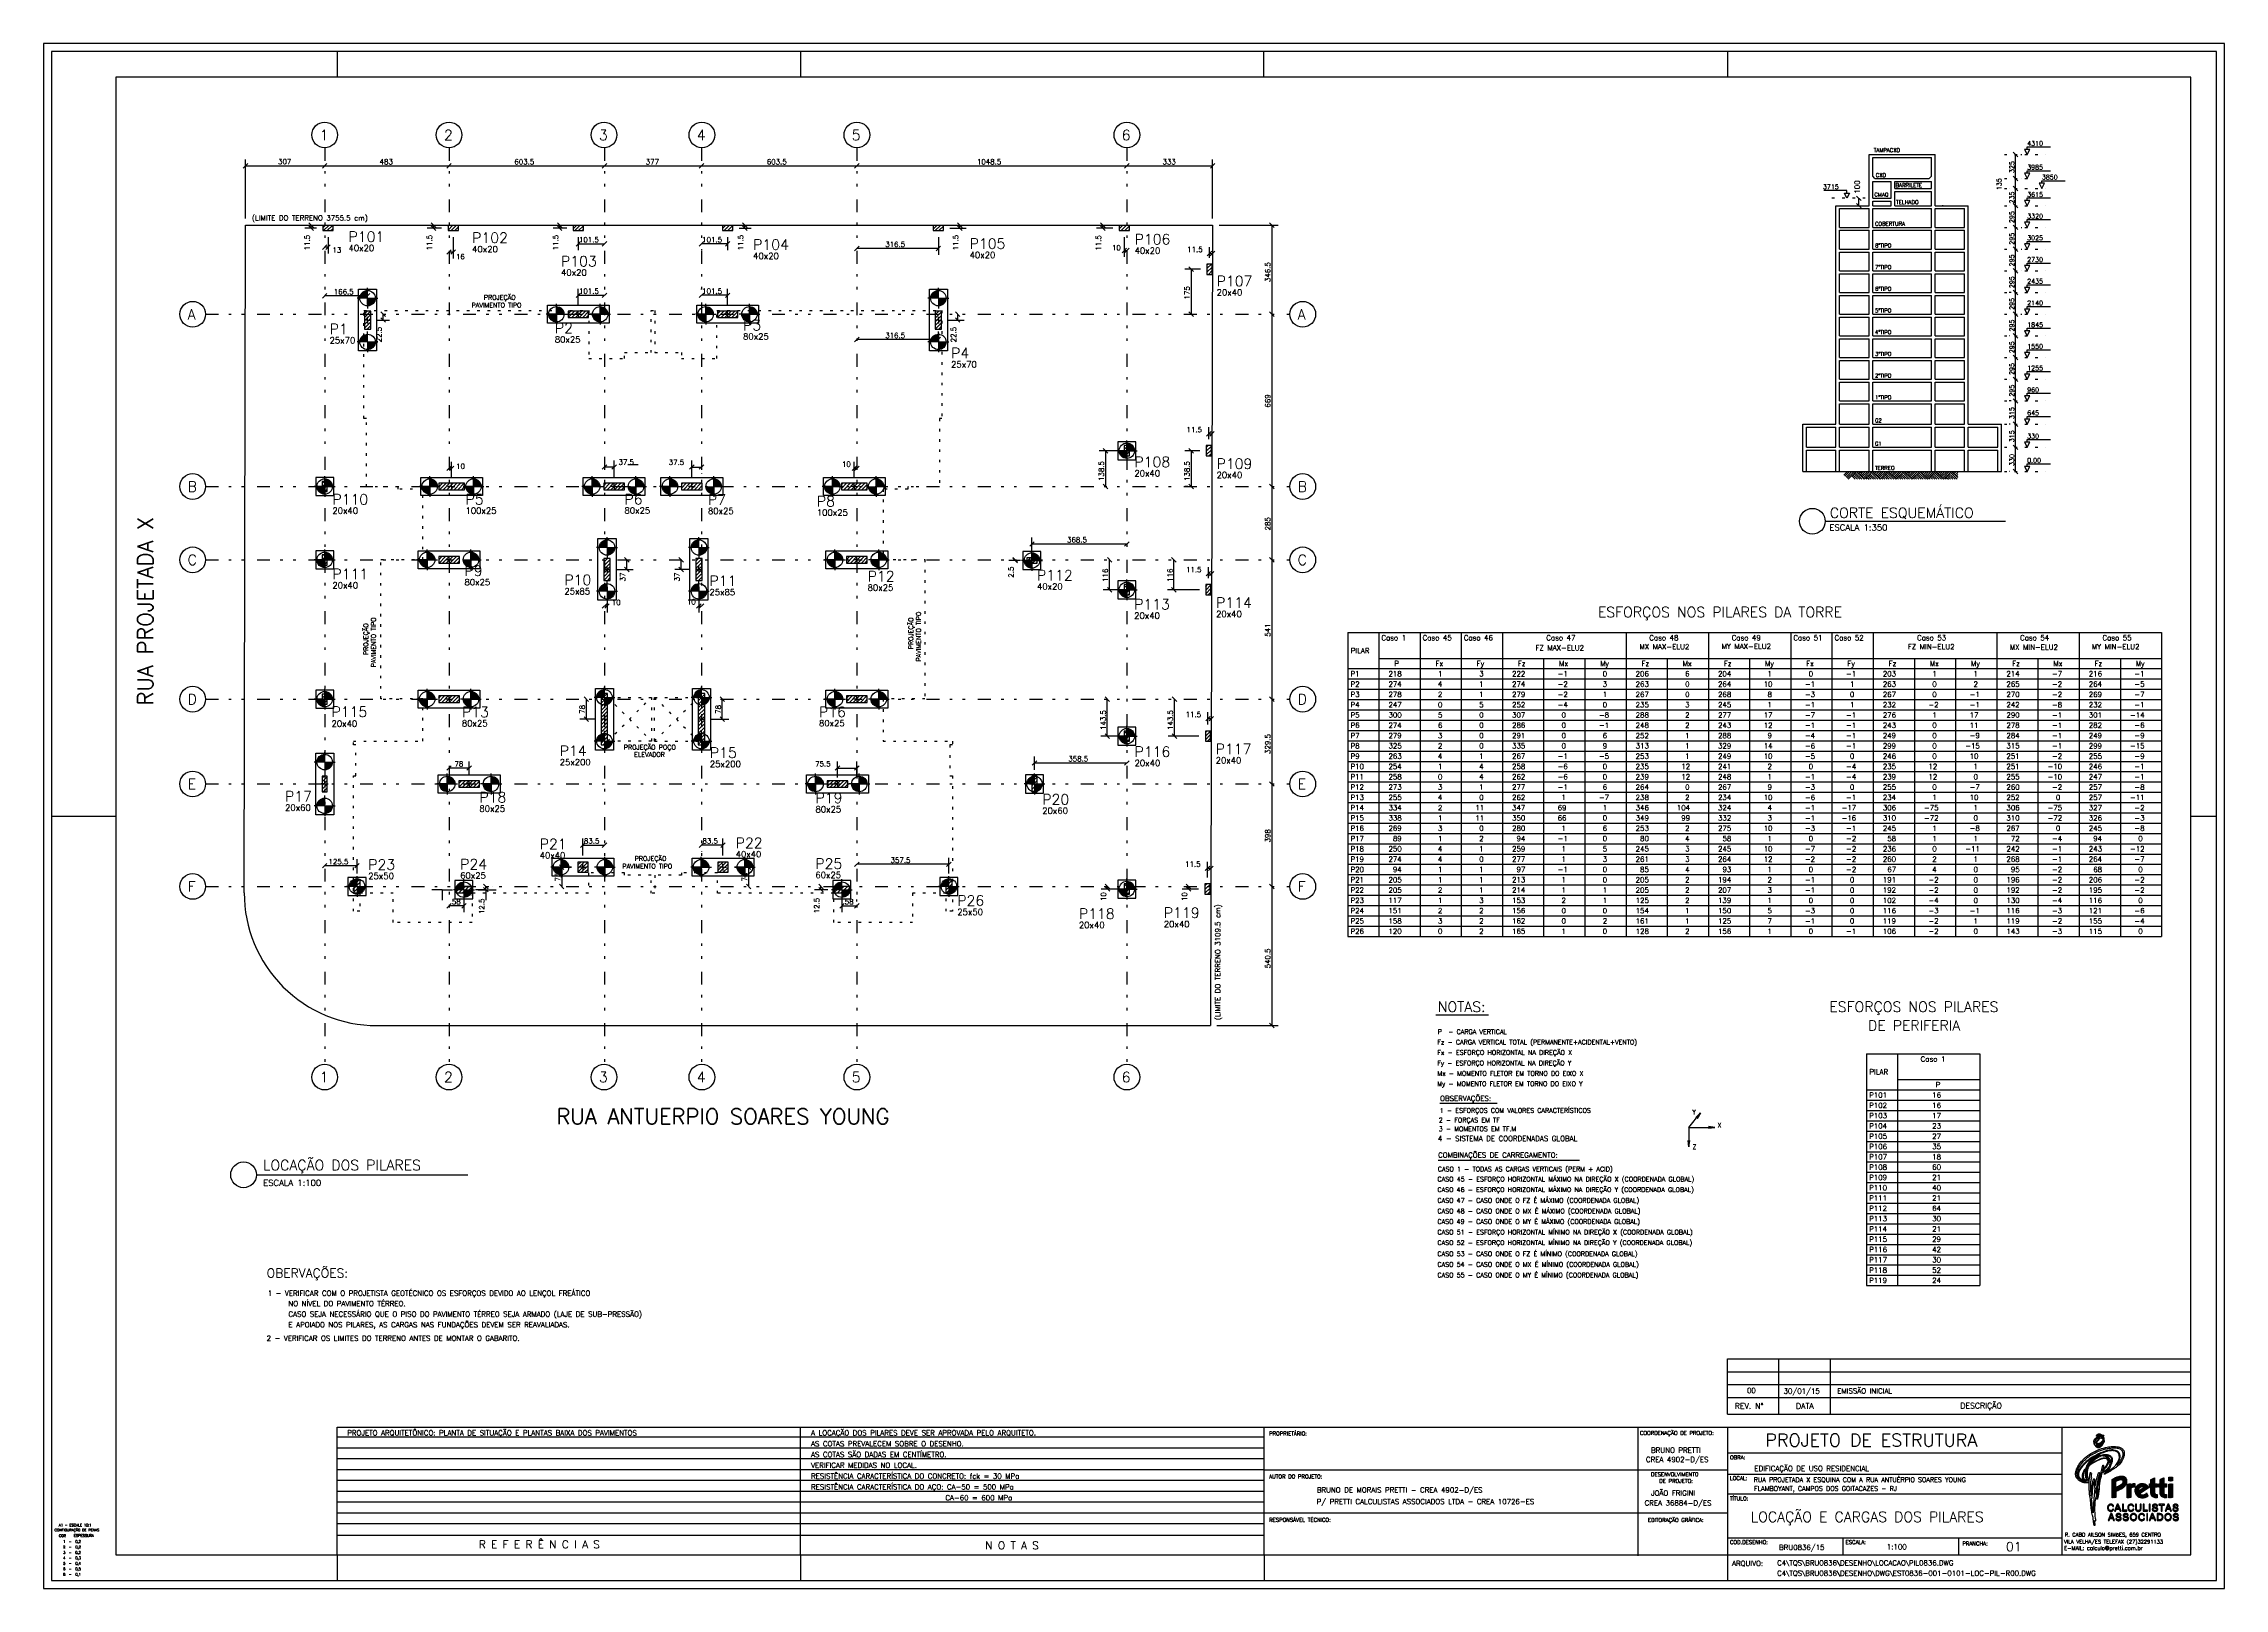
# Model space of a CAD drawing. Extents: x 0 to 84.7, y 0 to 60.
import ezdxf

# ---------------------------------------------------------------- set-up
doc = ezdxf.new("R2010")
doc.units = 0
doc.header["$MEASUREMENT"] = 0
for name, pattern in [('ESTILO_TQS_0001', [1, 0.7, -0.3]), ('ESTILO_TQS_0002', [0.4, 0.1, -0.3]), ('ESTILO_TQS_0004', [2, 0.5, -0.4, 0.1, -0.4, 0.1, -0.5])]:
    doc.linetypes.add(name, pattern=pattern)
doc.layers.get('0').update_dxf_attribs({"linetype": 'CONTINUOUS'})
for name, color, linetype in [('1', 1, 'CONTINUOUS'), ('4', 4, 'CONTINUOUS'), ('5', 5, 'CONTINUOUS'), ('6', 6, 'CONTINUOUS'), ('8', 8, 'CONTINUOUS')]:
    doc.layers.add(name, color=color, linetype=linetype)
doc.styles.get("Standard").update_dxf_attribs({"font": 'ROMANS.SHX'})

msp = doc.modelspace()

# ---------------------------------------------------------------- hatches: boundary and pattern name
at = {"linetype": 'Continuous', "true_color": 0xed1f24}
h = msp.add_hatch(color=240, dxfattribs=at)
h.dxf.hatch_style = 1
h.paths.add_polyline_path([(12.58583, 50.116647), (12.58583, 49.816647, 0.414213562), (12.88583, 50.116647)])
h.paths.add_polyline_path([(12.28583, 50.116647), (12.58583, 50.116647), (12.58583, 50.416647, 0.414213562)])
h = msp.add_hatch(color=240, dxfattribs=at)
h.dxf.hatch_style = 1
h.paths.add_polyline_path([(34.75583, 50.116647), (34.75583, 49.816647, 0.414213562), (35.05583, 50.116647)])
h.paths.add_polyline_path([(34.45583, 50.116647), (34.75583, 50.116647), (34.75583, 50.416647, 0.414213562)])
h = msp.add_hatch(color=240, dxfattribs=at)
h.dxf.hatch_style = 1
h.paths.add_polyline_path([(19.92083, 49.491647), (19.62083, 49.491647, 0.414213562), (19.92083, 49.191647)])
h.paths.add_polyline_path([(19.92083, 49.791647), (19.92083, 49.491647), (20.22083, 49.491647, 0.414213562)])
h = msp.add_hatch(color=240, dxfattribs=at)
h.dxf.hatch_style = 1
h.paths.add_polyline_path([(21.62083, 49.491647), (21.32083, 49.491647, 0.414213562), (21.62083, 49.191647)])
h.paths.add_polyline_path([(21.62083, 49.791647), (21.62083, 49.491647), (21.92083, 49.491647, 0.414213562)])
h = msp.add_hatch(color=240, dxfattribs=at)
h.dxf.hatch_style = 1
h.paths.add_polyline_path([(25.72083, 49.491647), (25.42083, 49.491647, 0.414213562), (25.72083, 49.191647)])
h.paths.add_polyline_path([(25.72083, 49.791647), (25.72083, 49.491647), (26.02083, 49.491647, 0.414213562)])
h = msp.add_hatch(color=240, dxfattribs=at)
h.dxf.hatch_style = 1
h.paths.add_polyline_path([(27.42083, 49.491647), (27.12083, 49.491647, 0.414213562), (27.42083, 49.191647)])
h.paths.add_polyline_path([(27.42083, 49.791647), (27.42083, 49.491647), (27.72083, 49.491647, 0.414213562)])
h = msp.add_hatch(color=240, dxfattribs=at)
h.dxf.hatch_style = 1
h.paths.add_polyline_path([(12.58583, 48.416647), (12.58583, 48.116647, 0.414213562), (12.88583, 48.416647)])
h.paths.add_polyline_path([(12.28583, 48.416647), (12.58583, 48.416647), (12.58583, 48.716647, 0.414213562)])
h = msp.add_hatch(color=240, dxfattribs=at)
h.dxf.hatch_style = 1
h.paths.add_polyline_path([(34.75583, 48.416647), (34.75583, 48.116647, 0.414213562), (35.05583, 48.416647)])
h.paths.add_polyline_path([(34.45583, 48.416647), (34.75583, 48.416647), (34.75583, 48.716647, 0.414213562)])
h = msp.add_hatch(color=240, dxfattribs=at)
h.dxf.hatch_style = 1
h.paths.add_polyline_path([(42.077244, 44.189408), (41.777244, 44.189408, 0.414213562), (42.077244, 43.889408)])
h.paths.add_polyline_path([(42.077244, 44.489408), (42.077244, 44.189408), (42.377244, 44.189408, 0.414213562)])
h = msp.add_hatch(color=240, dxfattribs=at)
h.dxf.hatch_style = 1
h.paths.add_polyline_path([(10.92083, 42.801647), (10.62083, 42.801647, 0.414213562), (10.92083, 42.501647)])
h.paths.add_polyline_path([(10.92083, 43.101647), (10.92083, 42.801647), (11.22083, 42.801647, 0.414213562)])
h = msp.add_hatch(color=240, dxfattribs=at)
h.dxf.hatch_style = 1
h.paths.add_polyline_path([(15.00083, 42.801647), (14.70083, 42.801647, 0.414213562), (15.00083, 42.501647)])
h.paths.add_polyline_path([(15.00083, 43.101647), (15.00083, 42.801647), (15.30083, 42.801647, 0.414213562)])
h = msp.add_hatch(color=240, dxfattribs=at)
h.dxf.hatch_style = 1
h.paths.add_polyline_path([(16.70083, 42.801647), (16.40083, 42.801647, 0.414213562), (16.70083, 42.501647)])
h.paths.add_polyline_path([(16.70083, 43.101647), (16.70083, 42.801647), (17.00083, 42.801647, 0.414213562)])
h = msp.add_hatch(color=240, dxfattribs=at)
h.dxf.hatch_style = 1
h.paths.add_polyline_path([(21.31083, 42.801647), (21.01083, 42.801647, 0.414213562), (21.31083, 42.501647)])
h.paths.add_polyline_path([(21.31083, 43.101647), (21.31083, 42.801647), (21.61083, 42.801647, 0.414213562)])
h = msp.add_hatch(color=240, dxfattribs=at)
h.dxf.hatch_style = 1
h.paths.add_polyline_path([(23.01083, 42.801647), (22.71083, 42.801647, 0.414213562), (23.01083, 42.501647)])
h.paths.add_polyline_path([(23.01083, 43.101647), (23.01083, 42.801647), (23.31083, 42.801647, 0.414213562)])
h = msp.add_hatch(color=240, dxfattribs=at)
h.dxf.hatch_style = 1
h.paths.add_polyline_path([(24.33083, 42.801647), (24.03083, 42.801647, 0.414213562), (24.33083, 42.501647)])
h.paths.add_polyline_path([(24.33083, 43.101647), (24.33083, 42.801647), (24.63083, 42.801647, 0.414213562)])
h = msp.add_hatch(color=240, dxfattribs=at)
h.dxf.hatch_style = 1
h.paths.add_polyline_path([(26.03083, 42.801647), (25.73083, 42.801647, 0.414213562), (26.03083, 42.501647)])
h.paths.add_polyline_path([(26.03083, 43.101647), (26.03083, 42.801647), (26.33083, 42.801647, 0.414213562)])
h = msp.add_hatch(color=240, dxfattribs=at)
h.dxf.hatch_style = 1
h.paths.add_polyline_path([(30.64083, 42.801647), (30.34083, 42.801647, 0.414213562), (30.64083, 42.501647)])
h.paths.add_polyline_path([(30.64083, 43.101647), (30.64083, 42.801647), (30.94083, 42.801647, 0.414213562)])
h = msp.add_hatch(color=240, dxfattribs=at)
h.dxf.hatch_style = 1
h.paths.add_polyline_path([(32.34083, 42.801647), (32.04083, 42.801647, 0.414213562), (32.34083, 42.501647)])
h.paths.add_polyline_path([(32.34083, 43.101647), (32.34083, 42.801647), (32.64083, 42.801647, 0.414213562)])
h = msp.add_hatch(color=240, dxfattribs=at)
h.dxf.hatch_style = 1
h.paths.add_polyline_path([(21.88583, 40.431647), (21.88583, 40.131647, 0.414213562), (22.18583, 40.431647)])
h.paths.add_polyline_path([(21.58583, 40.431647), (21.88583, 40.431647), (21.88583, 40.731647, 0.414213562)])
h = msp.add_hatch(color=240, dxfattribs=at)
h.dxf.hatch_style = 1
h.paths.add_polyline_path([(25.45583, 40.431647), (25.45583, 40.131647, 0.414213562), (25.75583, 40.431647)])
h.paths.add_polyline_path([(25.15583, 40.431647), (25.45583, 40.431647), (25.45583, 40.731647, 0.414213562)])
h = msp.add_hatch(color=240, dxfattribs=at)
h.dxf.hatch_style = 1
h.paths.add_polyline_path([(10.92083, 39.951501), (10.62083, 39.951501, 0.414213562), (10.92083, 39.651501)])
h.paths.add_polyline_path([(10.92083, 40.251501), (10.92083, 39.951501), (11.22083, 39.951501, 0.414213562)])
h = msp.add_hatch(color=240, dxfattribs=at)
h.dxf.hatch_style = 1
h.paths.add_polyline_path([(14.90083, 39.951647), (14.60083, 39.951647, 0.414213562), (14.90083, 39.651647)])
h.paths.add_polyline_path([(14.90083, 40.251647), (14.90083, 39.951647), (15.20083, 39.951647, 0.414213562)])
h = msp.add_hatch(color=240, dxfattribs=at)
h.dxf.hatch_style = 1
h.paths.add_polyline_path([(16.60083, 39.951647), (16.30083, 39.951647, 0.414213562), (16.60083, 39.651647)])
h.paths.add_polyline_path([(16.60083, 40.251647), (16.60083, 39.951647), (16.90083, 39.951647, 0.414213562)])
h = msp.add_hatch(color=240, dxfattribs=at)
h.dxf.hatch_style = 1
h.paths.add_polyline_path([(30.74083, 39.951647), (30.44083, 39.951647, 0.414213562), (30.74083, 39.651647)])
h.paths.add_polyline_path([(30.74083, 40.251647), (30.74083, 39.951647), (31.04083, 39.951647, 0.414213562)])
h = msp.add_hatch(color=240, dxfattribs=at)
h.dxf.hatch_style = 1
h.paths.add_polyline_path([(32.44083, 39.951647), (32.14083, 39.951647, 0.414213562), (32.44083, 39.651647)])
h.paths.add_polyline_path([(32.44083, 40.251647), (32.44083, 39.951647), (32.74083, 39.951647, 0.414213562)])
h = msp.add_hatch(color=240, dxfattribs=at)
h.dxf.hatch_style = 1
h.paths.add_polyline_path([(38.39083, 39.926647), (38.09083, 39.926647, 0.414213562), (38.39083, 39.626647)])
h.paths.add_polyline_path([(38.39083, 40.226647), (38.39083, 39.926647), (38.69083, 39.926647, 0.414213562)])
h = msp.add_hatch(color=240, dxfattribs=at)
h.dxf.hatch_style = 1
h.paths.add_polyline_path([(21.88583, 38.731647), (21.88583, 38.431647, 0.414213562), (22.18583, 38.731647)])
h.paths.add_polyline_path([(21.58583, 38.731647), (21.88583, 38.731647), (21.88583, 39.031647, 0.414213562)])
h = msp.add_hatch(color=240, dxfattribs=at)
h.dxf.hatch_style = 1
h.paths.add_polyline_path([(25.45583, 38.731647), (25.45583, 38.431647, 0.414213562), (25.75583, 38.731647)])
h.paths.add_polyline_path([(25.15583, 38.731647), (25.45583, 38.731647), (25.45583, 39.031647, 0.414213562)])
h = msp.add_hatch(color=240, dxfattribs=at)
h.dxf.hatch_style = 1
h.paths.add_polyline_path([(42.077244, 38.789408), (41.777244, 38.789408, 0.414213562), (42.077244, 38.489408)])
h.paths.add_polyline_path([(42.077244, 39.089408), (42.077244, 38.789408), (42.377244, 38.789408, 0.414213562)])
h = msp.add_hatch(color=240, dxfattribs=at)
h.dxf.hatch_style = 1
h.paths.add_polyline_path([(10.92083, 34.541647), (10.62083, 34.541647, 0.414213562), (10.92083, 34.241647)])
h.paths.add_polyline_path([(10.92083, 34.841647), (10.92083, 34.541647), (11.22083, 34.541647, 0.414213562)])
h = msp.add_hatch(color=240, dxfattribs=at)
h.dxf.hatch_style = 1
h.paths.add_polyline_path([(14.90083, 34.541647), (14.60083, 34.541647, 0.414213562), (14.90083, 34.241647)])
h.paths.add_polyline_path([(14.90083, 34.841647), (14.90083, 34.541647), (15.20083, 34.541647, 0.414213562)])
h = msp.add_hatch(color=240, dxfattribs=at)
h.dxf.hatch_style = 1
h.paths.add_polyline_path([(16.60083, 34.541647), (16.30083, 34.541647, 0.414213562), (16.60083, 34.241647)])
h.paths.add_polyline_path([(16.60083, 34.841647), (16.60083, 34.541647), (16.90083, 34.541647, 0.414213562)])
h = msp.add_hatch(color=240, dxfattribs=at)
h.dxf.hatch_style = 1
h.paths.add_polyline_path([(21.78583, 34.61167), (21.78583, 34.31167, 0.414213562), (22.08583, 34.61167)])
h.paths.add_polyline_path([(21.48583, 34.61167), (21.78583, 34.61167), (21.78583, 34.91167, 0.414213562)])
h = msp.add_hatch(color=240, dxfattribs=at)
h.dxf.hatch_style = 1
h.paths.add_polyline_path([(25.55583, 34.61167), (25.55583, 34.31167, 0.414213562), (25.85583, 34.61167)])
h.paths.add_polyline_path([(25.25583, 34.61167), (25.55583, 34.61167), (25.55583, 34.91167, 0.414213562)])
h = msp.add_hatch(color=240, dxfattribs=at)
h.dxf.hatch_style = 1
h.paths.add_polyline_path([(30.74083, 34.541647), (30.44083, 34.541647, 0.414213562), (30.74083, 34.241647)])
h.paths.add_polyline_path([(30.74083, 34.841647), (30.74083, 34.541647), (31.04083, 34.541647, 0.414213562)])
h = msp.add_hatch(color=240, dxfattribs=at)
h.dxf.hatch_style = 1
h.paths.add_polyline_path([(32.44083, 34.541647), (32.14083, 34.541647, 0.414213562), (32.44083, 34.241647)])
h.paths.add_polyline_path([(32.44083, 34.841647), (32.44083, 34.541647), (32.74083, 34.541647, 0.414213562)])
h = msp.add_hatch(color=240, dxfattribs=at)
h.dxf.hatch_style = 1
h.paths.add_polyline_path([(21.78583, 32.91167), (21.78583, 32.61167, 0.414213562), (22.08583, 32.91167)])
h.paths.add_polyline_path([(21.48583, 32.91167), (21.78583, 32.91167), (21.78583, 33.21167, 0.414213562)])
h = msp.add_hatch(color=240, dxfattribs=at)
h.dxf.hatch_style = 1
h.paths.add_polyline_path([(25.55583, 32.91167), (25.55583, 32.61167, 0.414213562), (25.85583, 32.91167)])
h.paths.add_polyline_path([(25.25583, 32.91167), (25.55583, 32.91167), (25.55583, 33.21167, 0.414213562)])
h = msp.add_hatch(color=240, dxfattribs=at)
h.dxf.hatch_style = 1
h.paths.add_polyline_path([(42.077244, 33.104448), (41.777244, 33.104448, 0.414213562), (42.077244, 32.804448)])
h.paths.add_polyline_path([(42.077244, 33.404448), (42.077244, 33.104448), (42.377244, 33.104448, 0.414213562)])
h = msp.add_hatch(color=240, dxfattribs=at)
h.dxf.hatch_style = 1
h.paths.add_polyline_path([(10.92083, 32.09667), (10.92083, 31.79667, 0.414213562), (11.22083, 32.09667)])
h.paths.add_polyline_path([(10.62083, 32.09667), (10.92083, 32.09667), (10.92083, 32.39667, 0.414213562)])
h = msp.add_hatch(color=240, dxfattribs=at)
h.dxf.hatch_style = 1
h.paths.add_polyline_path([(15.68083, 31.24667), (15.38083, 31.24667, 0.414213562), (15.68083, 30.94667)])
h.paths.add_polyline_path([(15.68083, 31.54667), (15.68083, 31.24667), (15.98083, 31.24667, 0.414213562)])
h = msp.add_hatch(color=240, dxfattribs=at)
h.dxf.hatch_style = 1
h.paths.add_polyline_path([(17.38083, 31.24667), (17.08083, 31.24667, 0.414213562), (17.38083, 30.94667)])
h.paths.add_polyline_path([(17.38083, 31.54667), (17.38083, 31.24667), (17.68083, 31.24667, 0.414213562)])
h = msp.add_hatch(color=240, dxfattribs=at)
h.dxf.hatch_style = 1
h.paths.add_polyline_path([(29.98583, 31.24667), (29.68583, 31.24667, 0.414213562), (29.98583, 30.94667)])
h.paths.add_polyline_path([(29.98583, 31.54667), (29.98583, 31.24667), (30.28583, 31.24667, 0.414213562)])
h = msp.add_hatch(color=240, dxfattribs=at)
h.dxf.hatch_style = 1
h.paths.add_polyline_path([(31.68583, 31.24667), (31.38583, 31.24667, 0.414213562), (31.68583, 30.94667)])
h.paths.add_polyline_path([(31.68583, 31.54667), (31.68583, 31.24667), (31.98583, 31.24667, 0.414213562)])
h = msp.add_hatch(color=240, dxfattribs=at)
h.dxf.hatch_style = 1
h.paths.add_polyline_path([(38.49083, 31.24667), (38.49083, 30.94667, 0.414213562), (38.79083, 31.24667)])
h.paths.add_polyline_path([(38.19083, 31.24667), (38.49083, 31.24667), (38.49083, 31.54667, 0.414213562)])
h = msp.add_hatch(color=240, dxfattribs=at)
h.dxf.hatch_style = 1
h.paths.add_polyline_path([(10.92083, 30.39667), (10.92083, 30.09667, 0.414213562), (11.22083, 30.39667)])
h.paths.add_polyline_path([(10.62083, 30.39667), (10.92083, 30.39667), (10.92083, 30.69667, 0.414213562)])
h = msp.add_hatch(color=240, dxfattribs=at)
h.dxf.hatch_style = 1
h.paths.add_polyline_path([(20.10083, 28.01667), (19.80083, 28.01667, 0.414213562), (20.10083, 27.71667)])
h.paths.add_polyline_path([(20.10083, 28.31667), (20.10083, 28.01667), (20.40083, 28.01667, 0.414213562)])
h = msp.add_hatch(color=240, dxfattribs=at)
h.dxf.hatch_style = 1
h.paths.add_polyline_path([(21.80083, 28.01667), (21.50083, 28.01667, 0.414213562), (21.80083, 27.71667)])
h.paths.add_polyline_path([(21.80083, 28.31667), (21.80083, 28.01667), (22.10083, 28.01667, 0.414213562)])
h = msp.add_hatch(color=240, dxfattribs=at)
h.dxf.hatch_style = 1
h.paths.add_polyline_path([(25.54083, 28.01667), (25.24083, 28.01667, 0.414213562), (25.54083, 27.71667)])
h.paths.add_polyline_path([(25.54083, 28.31667), (25.54083, 28.01667), (25.84083, 28.01667, 0.414213562)])
h = msp.add_hatch(color=240, dxfattribs=at)
h.dxf.hatch_style = 1
h.paths.add_polyline_path([(27.24083, 28.01667), (26.94083, 28.01667, 0.414213562), (27.24083, 27.71667)])
h.paths.add_polyline_path([(27.24083, 28.31667), (27.24083, 28.01667), (27.54083, 28.01667, 0.414213562)])
h = msp.add_hatch(color=240, dxfattribs=at)
h.dxf.hatch_style = 1
h.paths.add_polyline_path([(12.17583, 27.26667), (12.17583, 26.96667, 0.414213562), (12.47583, 27.26667)])
h.paths.add_polyline_path([(11.87583, 27.26667), (12.17583, 27.26667), (12.17583, 27.56667, 0.414213562)])
h = msp.add_hatch(color=240, dxfattribs=at)
h.dxf.hatch_style = 1
h.paths.add_polyline_path([(16.33083, 27.141918), (16.33083, 26.841918, 0.414213562), (16.63083, 27.141918)])
h.paths.add_polyline_path([(16.03083, 27.141918), (16.33083, 27.141918), (16.33083, 27.441918, 0.414213562)])
h = msp.add_hatch(color=240, dxfattribs=at)
h.dxf.hatch_style = 1
h.paths.add_polyline_path([(31.01083, 27.141918), (31.01083, 26.841918, 0.414213562), (31.31083, 27.141918)])
h.paths.add_polyline_path([(30.71083, 27.141918), (31.01083, 27.141918), (31.01083, 27.441918, 0.414213562)])
h = msp.add_hatch(color=240, dxfattribs=at)
h.dxf.hatch_style = 1
h.paths.add_polyline_path([(35.16583, 27.26667), (35.16583, 26.96667, 0.414213562), (35.46583, 27.26667)])
h.paths.add_polyline_path([(34.86583, 27.26667), (35.16583, 27.26667), (35.16583, 27.56667, 0.414213562)])
h = msp.add_hatch(color=240, dxfattribs=at)
h.dxf.hatch_style = 1
h.paths.add_polyline_path([(42.077244, 27.166918), (41.777244, 27.166918, 0.414213562), (42.077244, 26.866918)])
h.paths.add_polyline_path([(42.077244, 27.466918), (42.077244, 27.166918), (42.377244, 27.166918, 0.414213562)])

# ---------------------------------------------------------------- linework, layer by layer
at = {"linetype": 'Continuous'}
for p, q in [((12.58583, 50.116647), (12.182653, 50.116647)), ((12.58583, 50.116647), (12.58583, 50.519824)), ((12.58583, 50.116647), (12.58583, 49.71347)), ((12.58583, 50.116647), (12.989007, 50.116647)), ((34.75583, 50.116647), (34.352653, 50.116647)), ((34.75583, 50.116647), (34.75583, 50.519824)), ((34.75583, 50.116647), (34.75583, 49.71347)), ((34.75583, 50.116647), (35.159007, 50.116647)), ((12.58583, 49.266647), (12.455157, 49.266647)), ((12.58583, 49.266647), (12.58583, 49.39732)), ((12.58583, 49.266647), (12.58583, 49.135974)), ((12.58583, 49.266647), (12.716503, 49.266647)), ((19.92083, 49.491647), (19.517653, 49.491647)), ((19.92083, 49.491647), (19.92083, 49.894824)), ((19.92083, 49.491647), (20.324007, 49.491647)), ((19.92083, 49.491647), (19.92083, 49.08847)), ((20.77083, 49.491647), (20.640157, 49.491647)), ((20.77083, 49.491647), (20.77083, 49.62232)), ((20.77083, 49.491647), (20.901503, 49.491647)), ((20.77083, 49.491647), (20.77083, 49.360974)), ((21.62083, 49.491647), (21.217653, 49.491647)), ((21.62083, 49.491647), (21.62083, 49.894824)), ((21.62083, 49.491647), (21.62083, 49.08847)), ((21.62083, 49.491647), (22.024007, 49.491647)), ((25.72083, 49.491647), (25.317653, 49.491647)), ((25.72083, 49.491647), (25.72083, 49.894824)), ((25.72083, 49.491647), (26.124007, 49.491647)), ((25.72083, 49.491647), (25.72083, 49.08847)), ((26.57083, 49.491647), (26.440157, 49.491647)), ((26.57083, 49.491647), (26.57083, 49.62232)), ((26.57083, 49.491647), (26.701503, 49.491647)), ((26.57083, 49.491647), (26.57083, 49.360974)), ((27.42083, 49.491647), (27.017653, 49.491647)), ((27.42083, 49.491647), (27.42083, 49.894824)), ((27.42083, 49.491647), (27.42083, 49.08847)), ((27.42083, 49.491647), (27.824007, 49.491647)), ((34.75583, 49.266647), (34.625157, 49.266647)), ((34.75583, 49.266647), (34.75583, 49.39732)), ((34.75583, 49.266647), (34.75583, 49.135974)), ((34.75583, 49.266647), (34.886503, 49.266647)), ((12.58583, 48.416647), (12.182653, 48.416647)), ((12.58583, 48.416647), (12.58583, 48.819824)), ((12.58583, 48.416647), (12.58583, 48.01347)), ((12.58583, 48.416647), (12.989007, 48.416647)), ((34.75583, 48.416647), (34.352653, 48.416647)), ((34.75583, 48.416647), (34.75583, 48.819824)), ((34.75583, 48.416647), (34.75583, 48.01347)), ((34.75583, 48.416647), (35.159007, 48.416647)), ((42.077244, 44.189408), (41.674067, 44.189408)), ((42.077244, 44.189408), (42.077244, 44.592585)), ((42.077244, 44.189408), (42.077244, 43.786231)), ((42.077244, 44.189408), (42.480421, 44.189408)), ((10.92083, 42.801647), (10.92083, 43.204824)), ((15.00083, 42.801647), (15.00083, 43.204824)), ((16.70083, 42.801647), (16.70083, 43.204824)), ((21.31083, 42.801647), (21.31083, 43.204824)), ((23.099218, 43.646448), (22.696041, 43.646448)), ((23.01083, 42.801647), (23.01083, 43.204824)), ((24.33083, 42.801647), (24.33083, 43.204824)), ((26.03083, 42.801647), (26.03083, 43.204824)), ((30.64083, 42.801647), (30.64083, 43.204824)), ((32.34083, 42.801647), (32.34083, 43.204824)), ((10.92083, 42.801647), (10.517653, 42.801647)), ((10.92083, 42.801647), (10.92083, 42.39847)), ((10.92083, 42.801647), (11.324007, 42.801647)), ((15.00083, 42.801647), (14.597653, 42.801647)), ((15.00083, 42.801647), (15.404007, 42.801647)), ((15.00083, 42.801647), (15.00083, 42.39847)), ((15.85083, 42.801647), (15.720157, 42.801647)), ((15.85083, 42.801647), (15.85083, 42.93232)), ((15.85083, 42.801647), (15.981503, 42.801647)), ((15.85083, 42.801647), (15.85083, 42.670974)), ((16.70083, 42.801647), (16.297653, 42.801647)), ((16.70083, 42.801647), (16.70083, 42.39847)), ((16.70083, 42.801647), (17.104007, 42.801647)), ((21.31083, 42.801647), (20.907653, 42.801647)), ((21.31083, 42.801647), (21.714007, 42.801647)), ((21.31083, 42.801647), (21.31083, 42.39847)), ((22.16083, 42.801647), (22.030157, 42.801647)), ((22.16083, 42.801647), (22.16083, 42.93232)), ((22.16083, 42.801647), (22.291503, 42.801647)), ((22.16083, 42.801647), (22.16083, 42.670974)), ((23.01083, 42.801647), (23.01083, 42.39847)), ((23.01083, 42.801647), (23.414007, 42.801647)), ((24.33083, 42.801647), (23.927653, 42.801647)), ((24.33083, 42.801647), (24.734007, 42.801647)), ((24.33083, 42.801647), (24.33083, 42.39847)), ((25.18083, 42.801647), (25.050157, 42.801647)), ((25.18083, 42.801647), (25.18083, 42.93232)), ((25.18083, 42.801647), (25.311503, 42.801647)), ((25.18083, 42.801647), (25.18083, 42.670974)), ((26.03083, 42.801647), (26.03083, 42.39847)), ((26.03083, 42.801647), (26.434007, 42.801647)), ((30.64083, 42.801647), (30.237653, 42.801647)), ((30.64083, 42.801647), (31.044007, 42.801647)), ((30.64083, 42.801647), (30.64083, 42.39847)), ((31.49083, 42.801647), (31.360157, 42.801647)), ((31.49083, 42.801647), (31.49083, 42.93232)), ((31.49083, 42.801647), (31.621503, 42.801647)), ((31.49083, 42.801647), (31.49083, 42.670974)), ((32.34083, 42.801647), (32.34083, 42.39847)), ((32.34083, 42.801647), (32.744007, 42.801647)), ((21.88583, 40.431647), (21.88583, 40.834824)), ((25.45583, 40.431647), (25.45583, 40.834824)), ((10.92083, 39.951501), (10.517653, 39.951501)), ((10.92083, 39.951501), (10.92083, 40.354678)), ((10.92083, 39.951501), (10.92083, 39.548324)), ((10.92083, 39.951501), (11.324007, 39.951501)), ((14.90083, 39.951647), (14.497653, 39.951647)), ((14.90083, 39.951647), (14.90083, 40.354824)), ((14.90083, 39.951647), (15.304007, 39.951647)), ((14.90083, 39.951647), (14.90083, 39.54847)), ((15.75083, 39.951647), (15.620157, 39.951647)), ((15.75083, 39.951647), (15.75083, 40.08232)), ((15.75083, 39.951647), (15.881503, 39.951647)), ((15.75083, 39.951647), (15.75083, 39.820974)), ((16.60083, 39.951647), (16.60083, 40.354824)), ((16.60083, 39.951647), (16.60083, 39.54847)), ((16.60083, 39.951647), (17.004007, 39.951647)), ((21.88583, 40.431647), (21.482653, 40.431647)), ((21.88583, 40.431647), (21.88583, 40.02847)), ((21.88583, 40.431647), (22.289007, 40.431647)), ((25.45583, 40.431647), (25.052653, 40.431647)), ((25.45583, 40.431647), (25.45583, 40.02847)), ((25.45583, 40.431647), (25.859007, 40.431647)), ((30.74083, 39.951647), (30.337653, 39.951647)), ((30.74083, 39.951647), (30.74083, 40.354824)), ((30.74083, 39.951647), (31.144007, 39.951647)), ((30.74083, 39.951647), (30.74083, 39.54847)), ((31.59083, 39.951647), (31.460157, 39.951647)), ((31.59083, 39.951647), (31.59083, 40.08232)), ((31.59083, 39.951647), (31.721503, 39.951647)), ((31.59083, 39.951647), (31.59083, 39.820974)), ((32.44083, 39.951647), (32.037653, 39.951647)), ((32.44083, 39.951647), (32.44083, 40.354824)), ((32.44083, 39.951647), (32.44083, 39.54847)), ((32.44083, 39.951647), (32.844007, 39.951647)), ((38.39083, 39.926647), (37.987653, 39.926647)), ((38.39083, 39.926647), (38.39083, 40.329824)), ((38.39083, 39.926647), (38.39083, 39.52347)), ((38.39083, 39.926647), (38.794007, 39.926647)), ((21.88583, 39.581647), (21.755157, 39.581647)), ((21.88583, 39.581647), (21.88583, 39.71232)), ((21.88583, 39.581647), (21.88583, 39.450974)), ((21.88583, 39.581647), (22.016503, 39.581647)), ((21.88583, 38.731647), (21.88583, 39.134824)), ((25.45583, 39.581647), (25.325157, 39.581647)), ((25.45583, 39.581647), (25.45583, 39.71232)), ((25.45583, 39.581647), (25.45583, 39.450974)), ((25.45583, 39.581647), (25.586503, 39.581647)), ((25.45583, 38.731647), (25.45583, 39.134824)), ((42.077244, 38.789408), (42.077244, 39.192585)), ((21.88583, 38.731647), (21.482653, 38.731647)), ((21.88583, 38.731647), (21.88583, 38.32847)), ((21.88583, 38.731647), (22.289007, 38.731647)), ((25.45583, 38.731647), (25.052653, 38.731647)), ((25.45583, 38.731647), (25.45583, 38.32847)), ((25.45583, 38.731647), (25.859007, 38.731647)), ((42.077244, 38.789408), (41.674067, 38.789408)), ((42.077244, 38.789408), (42.077244, 38.386231)), ((42.077244, 38.789408), (42.480421, 38.789408)), ((10.92083, 34.541647), (10.92083, 34.944824)), ((14.90083, 34.541647), (14.90083, 34.944824)), ((16.60083, 34.541647), (16.60083, 34.944824)), ((21.78583, 34.61167), (21.78583, 35.014847)), ((25.55583, 34.61167), (25.55583, 35.014847)), ((30.74083, 34.541647), (30.74083, 34.944824)), ((32.44083, 34.541647), (32.44083, 34.944824)), ((10.92083, 34.541647), (10.517653, 34.541647)), ((10.92083, 34.541647), (10.92083, 34.13847)), ((10.92083, 34.541647), (11.324007, 34.541647)), ((14.90083, 34.541647), (14.497653, 34.541647)), ((14.90083, 34.541647), (15.304007, 34.541647)), ((14.90083, 34.541647), (14.90083, 34.13847)), ((15.75083, 34.541647), (15.620157, 34.541647)), ((15.75083, 34.541647), (15.75083, 34.67232)), ((15.75083, 34.541647), (15.881503, 34.541647)), ((15.75083, 34.541647), (15.75083, 34.410974)), ((16.60083, 34.541647), (16.197653, 34.541647)), ((16.60083, 34.541647), (16.60083, 34.13847)), ((16.60083, 34.541647), (17.004007, 34.541647)), ((21.78583, 34.61167), (21.382653, 34.61167)), ((21.78583, 34.61167), (21.78583, 34.208493)), ((21.78583, 34.61167), (22.189007, 34.61167)), ((21.78583, 33.76167), (21.78583, 33.892343)), ((25.55583, 34.61167), (25.152653, 34.61167)), ((25.55583, 34.61167), (25.55583, 34.208493)), ((25.55583, 34.61167), (25.959007, 34.61167)), ((25.55583, 33.76167), (25.55583, 33.892343)), ((30.74083, 34.541647), (30.337653, 34.541647)), ((30.74083, 34.541647), (31.144007, 34.541647)), ((30.74083, 34.541647), (30.74083, 34.13847)), ((31.59083, 34.541647), (31.460157, 34.541647)), ((31.59083, 34.541647), (31.59083, 34.67232)), ((31.59083, 34.541647), (31.721503, 34.541647)), ((31.59083, 34.541647), (31.59083, 34.410974)), ((32.44083, 34.541647), (32.037653, 34.541647)), ((32.44083, 34.541647), (32.44083, 34.13847)), ((32.44083, 34.541647), (32.844007, 34.541647)), ((21.78583, 33.76167), (21.655157, 33.76167)), ((21.78583, 33.76167), (21.78583, 33.630997)), ((21.78583, 33.76167), (21.916503, 33.76167)), ((21.78583, 32.91167), (21.78583, 33.314847)), ((25.55583, 33.76167), (25.425157, 33.76167)), ((25.55583, 33.76167), (25.55583, 33.630997)), ((25.55583, 33.76167), (25.686503, 33.76167)), ((25.55583, 32.91167), (25.55583, 33.314847)), ((42.077244, 33.104448), (41.674067, 33.104448)), ((42.077244, 33.104448), (42.077244, 33.507625)), ((42.077244, 33.104448), (42.077244, 32.701271)), ((42.077244, 33.104448), (42.480421, 33.104448)), ((10.92083, 32.09667), (10.92083, 32.499847)), ((21.78583, 32.91167), (21.382653, 32.91167)), ((21.78583, 32.91167), (21.78583, 32.508493)), ((21.78583, 32.91167), (22.189007, 32.91167)), ((25.55583, 32.91167), (25.152653, 32.91167)), ((25.55583, 32.91167), (25.55583, 32.508493)), ((25.55583, 32.91167), (25.959007, 32.91167)), ((10.92083, 32.09667), (10.517653, 32.09667)), ((10.92083, 32.09667), (10.92083, 31.693493)), ((10.92083, 32.09667), (11.324007, 32.09667)), ((10.92083, 31.24667), (10.92083, 31.377343)), ((15.68083, 31.24667), (15.68083, 31.649847)), ((16.53083, 31.24667), (16.53083, 31.377343)), ((17.38083, 31.24667), (17.38083, 31.649847)), ((29.98583, 31.24667), (29.98583, 31.649847)), ((30.83583, 31.24667), (30.83583, 31.377343)), ((31.68583, 31.24667), (31.68583, 31.649847)), ((38.49083, 31.24667), (38.49083, 31.649847)), ((10.92083, 31.24667), (10.790157, 31.24667)), ((10.92083, 31.24667), (10.92083, 31.115997)), ((10.92083, 31.24667), (11.051503, 31.24667)), ((10.92083, 30.39667), (10.92083, 30.799847)), ((15.68083, 31.24667), (15.277653, 31.24667)), ((15.68083, 31.24667), (16.084007, 31.24667)), ((15.68083, 31.24667), (15.68083, 30.843493)), ((16.53083, 31.24667), (16.400157, 31.24667)), ((16.53083, 31.24667), (16.661503, 31.24667)), ((16.53083, 31.24667), (16.53083, 31.115997)), ((17.38083, 31.24667), (16.977653, 31.24667)), ((17.38083, 31.24667), (17.38083, 30.843493)), ((17.38083, 31.24667), (17.784007, 31.24667)), ((29.98583, 31.24667), (29.582653, 31.24667)), ((29.98583, 31.24667), (30.389007, 31.24667)), ((29.98583, 31.24667), (29.98583, 30.843493)), ((30.83583, 31.24667), (30.705157, 31.24667)), ((30.83583, 31.24667), (30.966503, 31.24667)), ((30.83583, 31.24667), (30.83583, 31.115997)), ((31.68583, 31.24667), (31.282653, 31.24667)), ((31.68583, 31.24667), (31.68583, 30.843493)), ((31.68583, 31.24667), (32.089007, 31.24667)), ((38.49083, 31.24667), (38.087653, 31.24667)), ((38.49083, 31.24667), (38.49083, 30.843493)), ((38.49083, 31.24667), (38.894007, 31.24667)), ((10.92083, 30.39667), (10.517653, 30.39667)), ((10.92083, 30.39667), (10.92083, 29.993493)), ((10.92083, 30.39667), (11.324007, 30.39667)), ((20.10083, 28.01667), (19.697653, 28.01667)), ((20.10083, 28.01667), (20.10083, 28.419847)), ((20.10083, 28.01667), (20.504007, 28.01667)), ((20.10083, 28.01667), (20.10083, 27.613493)), ((20.95083, 28.01667), (20.820157, 28.01667)), ((20.95083, 28.01667), (20.95083, 28.147343)), ((20.95083, 28.01667), (21.081503, 28.01667)), ((20.95083, 28.01667), (20.95083, 27.885997)), ((21.80083, 28.01667), (21.397653, 28.01667)), ((21.80083, 28.01667), (21.80083, 28.419847)), ((21.80083, 28.01667), (21.80083, 27.613493)), ((21.80083, 28.01667), (22.204007, 28.01667)), ((25.54083, 28.01667), (25.137653, 28.01667)), ((25.54083, 28.01667), (25.54083, 28.419847)), ((25.54083, 28.01667), (25.944007, 28.01667)), ((25.54083, 28.01667), (25.54083, 27.613493)), ((26.39083, 28.01667), (26.260157, 28.01667)), ((26.39083, 28.01667), (26.39083, 28.147343)), ((26.39083, 28.01667), (26.521503, 28.01667)), ((26.39083, 28.01667), (26.39083, 27.885997)), ((27.24083, 28.01667), (26.837653, 28.01667)), ((27.24083, 28.01667), (27.24083, 28.419847)), ((27.24083, 28.01667), (27.24083, 27.613493)), ((27.24083, 28.01667), (27.644007, 28.01667)), ((12.17583, 27.26667), (11.772653, 27.26667)), ((12.17583, 27.26667), (12.17583, 27.669847)), ((12.17583, 27.26667), (12.17583, 26.863493)), ((12.17583, 27.26667), (12.579007, 27.26667)), ((15.48083, 27.141918), (15.077653, 27.141918)), ((15.48083, 27.141918), (15.884007, 27.141918)), ((15.48083, 27.141918), (15.48083, 26.738741)), ((16.33083, 27.141918), (15.927653, 27.141918)), ((16.33083, 27.141918), (16.200157, 27.141918)), ((16.33083, 27.141918), (16.33083, 27.545095)), ((16.33083, 27.141918), (16.461503, 27.141918)), ((16.33083, 27.141918), (16.734007, 27.141918)), ((16.33083, 27.141918), (16.33083, 26.738741)), ((17.18083, 27.141918), (16.777653, 27.141918)), ((17.18083, 27.141918), (17.18083, 26.738741)), ((17.18083, 27.141918), (17.584007, 27.141918)), ((31.01083, 27.141918), (30.607653, 27.141918)), ((31.01083, 27.141918), (31.01083, 27.545095)), ((31.01083, 27.141918), (31.01083, 26.738741)), ((31.01083, 27.141918), (31.414007, 27.141918)), ((35.16583, 27.26667), (34.762653, 27.26667)), ((35.16583, 27.26667), (35.16583, 27.669847)), ((35.16583, 27.26667), (35.16583, 26.863493)), ((35.16583, 27.26667), (35.569007, 27.26667)), ((42.077244, 27.166918), (41.674067, 27.166918)), ((42.077244, 27.166918), (42.077244, 27.570095)), ((42.077244, 27.166918), (42.077244, 26.763741)), ((42.077244, 27.166918), (42.480421, 27.166918))]:
    msp.add_line(p, q, dxfattribs=at)
for points in [[(12.23583, 48.066647), (12.23583, 50.466647), (12.93583, 50.466647), (12.93583, 48.066647)], [(34.40583, 48.066647), (34.40583, 50.466647), (35.10583, 50.466647), (35.10583, 48.066647)], [(21.97083, 49.141647), (19.57083, 49.141647), (19.57083, 49.841647), (21.97083, 49.841647)], [(27.77083, 49.141647), (25.37083, 49.141647), (25.37083, 49.841647), (27.77083, 49.841647)], [(42.427244, 43.839408), (42.427244, 44.539408), (41.727244, 44.539408), (41.727244, 43.839408)], [(11.27083, 42.451647), (11.27083, 43.151647), (10.57083, 43.151647), (10.57083, 42.451647)], [(17.05083, 42.451647), (14.65083, 42.451647), (14.65083, 43.151647), (17.05083, 43.151647)], [(23.36083, 42.451647), (20.96083, 42.451647), (20.96083, 43.151647), (23.36083, 43.151647)], [(26.38083, 42.451647), (23.98083, 42.451647), (23.98083, 43.151647), (26.38083, 43.151647)], [(32.69083, 42.451647), (30.29083, 42.451647), (30.29083, 43.151647), (32.69083, 43.151647)], [(21.53583, 38.381647), (21.53583, 40.781647), (22.23583, 40.781647), (22.23583, 38.381647)], [(25.10583, 38.381647), (25.10583, 40.781647), (25.80583, 40.781647), (25.80583, 38.381647)], [(11.27083, 39.601501), (11.27083, 40.301501), (10.57083, 40.301501), (10.57083, 39.601501)], [(16.95083, 39.601647), (14.55083, 39.601647), (14.55083, 40.301647), (16.95083, 40.301647)], [(32.79083, 39.601647), (30.39083, 39.601647), (30.39083, 40.301647), (32.79083, 40.301647)], [(38.74083, 39.576647), (38.74083, 40.276647), (38.04083, 40.276647), (38.04083, 39.576647)], [(42.427244, 38.439408), (42.427244, 39.139408), (41.727244, 39.139408), (41.727244, 38.439408)], [(11.27083, 34.191647), (11.27083, 34.891647), (10.57083, 34.891647), (10.57083, 34.191647)], [(16.95083, 34.191647), (14.55083, 34.191647), (14.55083, 34.891647), (16.95083, 34.891647)], [(21.43583, 32.56167), (21.43583, 34.96167), (22.13583, 34.96167), (22.13583, 32.56167)], [(25.20583, 32.56167), (25.20583, 34.96167), (25.90583, 34.96167), (25.90583, 32.56167)], [(32.79083, 34.191647), (30.39083, 34.191647), (30.39083, 34.891647), (32.79083, 34.891647)], [(42.427244, 32.754448), (42.427244, 33.454448), (41.727244, 33.454448), (41.727244, 32.754448)], [(10.57083, 30.04667), (10.57083, 32.44667), (11.27083, 32.44667), (11.27083, 30.04667)], [(17.73083, 30.89667), (15.33083, 30.89667), (15.33083, 31.59667), (17.73083, 31.59667)], [(32.03583, 30.89667), (29.63583, 30.89667), (29.63583, 31.59667), (32.03583, 31.59667)], [(38.84083, 30.89667), (38.84083, 31.59667), (38.14083, 31.59667), (38.14083, 30.89667)], [(22.15083, 27.66667), (19.75083, 27.66667), (19.75083, 28.36667), (22.15083, 28.36667)], [(27.59083, 27.66667), (25.19083, 27.66667), (25.19083, 28.36667), (27.59083, 28.36667)], [(12.52583, 26.91667), (12.52583, 27.61667), (11.82583, 27.61667), (11.82583, 26.91667)], [(16.68083, 26.791918), (16.68083, 27.491918), (15.98083, 27.491918), (15.98083, 26.791918)], [(31.36083, 26.791918), (31.36083, 27.491918), (30.66083, 27.491918), (30.66083, 26.791918)], [(35.51583, 26.91667), (35.51583, 27.61667), (34.81583, 27.61667), (34.81583, 26.91667)], [(42.427244, 26.816918), (42.427244, 27.516918), (41.727244, 27.516918), (41.727244, 26.816918)]]:
    msp.add_lwpolyline(points, close=True, dxfattribs=at)
for centre in [(12.58583, 50.116647), (34.75583, 50.116647), (19.92083, 49.491647), (21.62083, 49.491647), (25.72083, 49.491647), (27.42083, 49.491647), (12.58583, 48.416647), (34.75583, 48.416647), (42.077244, 44.189408), (10.92083, 42.801647), (15.00083, 42.801647), (16.70083, 42.801647), (21.31083, 42.801647), (23.01083, 42.801647), (24.33083, 42.801647), (26.03083, 42.801647), (30.64083, 42.801647), (32.34083, 42.801647), (21.88583, 40.431647), (25.45583, 40.431647), (10.92083, 39.951501), (14.90083, 39.951647), (16.60083, 39.951647), (30.74083, 39.951647), (32.44083, 39.951647), (38.39083, 39.926647), (21.88583, 38.731647), (25.45583, 38.731647), (42.077244, 38.789408), (10.92083, 34.541647), (14.90083, 34.541647), (16.60083, 34.541647), (21.78583, 34.61167), (25.55583, 34.61167), (30.74083, 34.541647), (32.44083, 34.541647), (21.78583, 32.91167), (25.55583, 32.91167), (42.077244, 33.104448), (10.92083, 32.09667), (15.68083, 31.24667), (17.38083, 31.24667), (29.98583, 31.24667), (31.68583, 31.24667), (38.49083, 31.24667), (10.92083, 30.39667), (20.10083, 28.01667), (21.80083, 28.01667), (25.54083, 28.01667), (27.24083, 28.01667), (12.17583, 27.26667), (16.33083, 27.141918), (31.01083, 27.141918), (35.16583, 27.26667), (42.077244, 27.166918)]:
    msp.add_circle(centre, 0.3, dxfattribs=at)
at = {"layer": '1', "linetype": 'Continuous'}
for p, q in [((11.406427, 59.703389), (11.406427, 58.703389)), ((29.406427, 59.703389), (29.406427, 58.703389)), ((47.381067, 59.703389), (47.381067, 58.703389)), ((65.406427, 59.703389), (65.406427, 58.703389)), ((77.043818, 55.894168), (77.043818, 55.994168)), ((77.043818, 55.994168), (77.943818, 55.994168)), ((7.760743, 55.166018), (7.93752, 55.342795)), ((7.849132, 53.204407), (7.849132, 55.504407)), ((10.832442, 55.166018), (11.009218, 55.342795)), ((10.832442, 55.166018), (11.009218, 55.342795)), ((15.662442, 55.166018), (15.839218, 55.342795)), ((15.662442, 55.166018), (15.839218, 55.342795)), ((21.697442, 55.166018), (21.874218, 55.342795)), ((21.697442, 55.166018), (21.874218, 55.342795)), ((25.467442, 55.166018), (25.644218, 55.342795)), ((25.467442, 55.166018), (25.644218, 55.342795)), ((31.502442, 55.166018), (31.679218, 55.342795)), ((31.502442, 55.166018), (31.679218, 55.342795)), ((41.988856, 55.166018), (42.165633, 55.342795)), ((41.988856, 55.166018), (42.165633, 55.342795)), ((45.319006, 55.166018), (45.495782, 55.342795)), ((45.407394, 53.204407), (45.407394, 55.504407)), ((70.900961, 55.694169), (73.472389, 55.694169)), ((70.900961, 54.765597), (70.900961, 55.694169)), ((71.043818, 55.579883), (73.329532, 55.579883)), ((71.043818, 54.851312), (71.043818, 55.579883)), ((73.329532, 54.851312), (73.329532, 55.579883)), ((73.472389, 54.765597), (73.472389, 55.694169)), ((76.680113, 55.605781), (76.503336, 55.782557)), ((76.795161, 55.694169), (76.841725, 55.694169)), ((77.143818, 55.894168), (76.943818, 55.894168)), ((76.943818, 55.894168), (77.043818, 55.694168)), ((77.043818, 55.694168), (77.143818, 55.894168)), ((77.043818, 54.965597), (77.043818, 55.065597)), ((77.043818, 55.065597), (77.943818, 55.065597)), ((70.043818, 54.294168), (69.143818, 54.294168)), ((70.043818, 54.194168), (70.043818, 54.294168)), ((70.900961, 54.651312), (70.900961, 54.765597)), ((70.900961, 54.379883), (70.900961, 54.651312)), ((70.900961, 54.265597), (70.900961, 54.379883)), ((70.900961, 53.994168), (70.900961, 54.265597)), ((71.129532, 54.765597), (71.043818, 54.851312)), ((71.043818, 53.994169), (71.043818, 54.651312)), ((71.043818, 54.651312), (71.758104, 54.651312)), ((71.129532, 54.765597), (73.243818, 54.765597)), ((71.758104, 53.994169), (71.758104, 54.651312)), ((71.900961, 54.379883), (71.900961, 54.651312)), ((71.900961, 54.651312), (73.329532, 54.651312)), ((71.900961, 54.379883), (73.329532, 54.379883)), ((71.900961, 54.265597), (73.329532, 54.265597)), ((71.900961, 53.708454), (71.900961, 54.265597)), ((73.243818, 54.765597), (73.329532, 54.851312)), ((73.329532, 54.379883), (73.329532, 54.651312)), ((73.329532, 53.708454), (73.329532, 54.265597)), ((73.472389, 54.651312), (73.472389, 54.765597)), ((73.472389, 54.379883), (73.472389, 54.651312)), ((73.472389, 54.265597), (73.472389, 54.379883)), ((73.472389, 53.994168), (73.472389, 54.265597)), ((76.351208, 54.379883), (76.341725, 54.379883)), ((76.680113, 54.677209), (76.503336, 54.853986)), ((76.680113, 54.677209), (76.503336, 54.853986)), ((76.680113, 54.291494), (76.503336, 54.468271)), ((76.680113, 54.291494), (76.503336, 54.468271)), ((76.841296, 54.765597), (76.841725, 54.765597)), ((77.143818, 54.965597), (76.943818, 54.965597)), ((76.943818, 54.965597), (77.043818, 54.765597)), ((77.043818, 54.765597), (77.143818, 54.965597)), ((77.715246, 54.579882), (77.515246, 54.579882)), ((77.515246, 54.579882), (77.615246, 54.379882)), ((77.615246, 54.579882), (77.615246, 54.679882)), ((77.615246, 54.679882), (78.515246, 54.679882)), ((77.615246, 54.379882), (77.715246, 54.579882)), ((69.615246, 53.594169), (69.615246, 53.708454)), ((69.615246, 53.708454), (69.758104, 53.708454)), ((69.615246, 52.865597), (69.615246, 53.594169)), ((69.758104, 53.708454), (70.900961, 53.708454)), ((69.758104, 53.594169), (70.900961, 53.594169)), ((69.758104, 52.865597), (69.758104, 53.594169)), ((70.043818, 53.994168), (69.943818, 54.194168)), ((69.943818, 54.194168), (70.143818, 54.194168)), ((70.143818, 54.194168), (70.043818, 53.994168)), ((70.592693, 53.90578), (70.415916, 54.082557)), ((70.592693, 53.620066), (70.415916, 53.796843)), ((70.7114, 53.708454), (70.754304, 53.708454)), ((70.900961, 53.879883), (70.900961, 53.994169)), ((70.900961, 53.708454), (70.900961, 53.879883)), ((70.900961, 52.865597), (70.900961, 53.594169)), ((70.900961, 52.865597), (70.900961, 53.594169)), ((71.043818, 53.994169), (71.758104, 53.994169)), ((71.043818, 53.708454), (71.043818, 53.879883)), ((71.043818, 53.879883), (71.758104, 53.879883)), ((71.043818, 53.708454), (71.758104, 53.708454)), ((71.043818, 53.594169), (73.329532, 53.594169)), ((71.043818, 52.865597), (71.043818, 53.594169)), ((71.758104, 53.708454), (71.758104, 53.879883)), ((71.900961, 53.708454), (73.329532, 53.708454)), ((73.329532, 52.865597), (73.329532, 53.594169)), ((73.472389, 53.879883), (73.472389, 53.994169)), ((73.472389, 53.708454), (73.472389, 53.879883)), ((73.472389, 53.708454), (74.615246, 53.708454)), ((73.472389, 53.594169), (74.615246, 53.594169)), ((73.472389, 52.865597), (73.472389, 53.594169)), ((73.472389, 52.865597), (73.472389, 53.594169)), ((73.780874, 53.708454), (73.747164, 53.708454)), ((74.615246, 53.708454), (74.758104, 53.708454)), ((74.615246, 52.865597), (74.615246, 53.594169)), ((74.758104, 53.594169), (74.758104, 53.708454)), ((74.758104, 52.865597), (74.758104, 53.594169)), ((76.349247, 53.708454), (76.341725, 53.708454)), ((76.680113, 53.620066), (76.503336, 53.796843)), ((76.680113, 53.620066), (76.503336, 53.796843)), ((76.680113, 53.620066), (76.503336, 53.796843)), ((77.143818, 53.908454), (76.943818, 53.908454)), ((76.943818, 53.908454), (77.043818, 53.708454)), ((77.043818, 53.908454), (77.043818, 54.008454)), ((77.043818, 54.008454), (77.943818, 54.008454)), ((77.043818, 53.708454), (77.143818, 53.908454)), ((7.794638, 27.023093), (7.849132, 52.954407)), ((7.849132, 52.954407), (45.407394, 52.954407)), ((10.60083, 52.839407), (10.147513, 52.839407)), ((10.485901, 52.866018), (10.309124, 53.042795)), ((10.485901, 52.751018), (10.309124, 52.927795)), ((10.85083, 52.852973), (10.937264, 52.939407)), ((10.878685, 52.739407), (11.078685, 52.939407)), ((11.020107, 52.739407), (11.220107, 52.939407)), ((11.05083, 52.839407), (11.05083, 52.839407)), ((11.161528, 52.739407), (11.25083, 52.828709)), ((14.905094, 52.954407), (14.900068, 52.954407)), ((15.461474, 52.839407), (14.900068, 52.839407)), ((15.238456, 52.866018), (15.061679, 53.042795)), ((15.238456, 52.751018), (15.061679, 52.927795)), ((15.711474, 52.76387), (15.887011, 52.939407)), ((15.711474, 52.905291), (15.74559, 52.939407)), ((15.828433, 52.739407), (16.028433, 52.939407)), ((15.911474, 52.839407), (15.911474, 52.839407)), ((15.969854, 52.739407), (16.111474, 52.881027)), ((20.32083, 52.839407), (19.798464, 52.839407)), ((20.136853, 52.866018), (19.960076, 53.042795)), ((20.136853, 52.751018), (19.960076, 52.927795)), ((20.57083, 52.814899), (20.695337, 52.939407)), ((20.636759, 52.739407), (20.836759, 52.939407)), ((20.77083, 52.839407), (20.77083, 52.839407)), ((20.77818, 52.739407), (20.97083, 52.932057)), ((20.919601, 52.739407), (20.97083, 52.790635)), ((26.37083, 52.816624), (26.493613, 52.939407)), ((26.435034, 52.739407), (26.635034, 52.939407)), ((26.57083, 52.839407), (26.57083, 52.839407)), ((26.576456, 52.739407), (26.77083, 52.933781)), ((26.717877, 52.739407), (26.77083, 52.79236)), ((27.02083, 52.839407), (27.485015, 52.839407)), ((27.323403, 52.866018), (27.146626, 53.042795)), ((27.323403, 52.751018), (27.146626, 52.927795)), ((27.48167, 52.954407), (27.485015, 52.954407)), ((34.55583, 52.799185), (34.696052, 52.939407)), ((34.637473, 52.739407), (34.837473, 52.939407)), ((34.75583, 52.839407), (34.75583, 52.839407)), ((34.778894, 52.739407), (34.95583, 52.916342)), ((34.920316, 52.739407), (34.95583, 52.774921)), ((35.20583, 52.839407), (35.835422, 52.839407)), ((35.67381, 52.866018), (35.497034, 53.042795)), ((35.67381, 52.751018), (35.497034, 52.927795)), ((40.894642, 52.954407), (40.892129, 52.954407)), ((41.52664, 52.839407), (40.892129, 52.839407)), ((41.230517, 52.866018), (41.053741, 53.042795)), ((41.230517, 52.751018), (41.053741, 52.927795)), ((41.77664, 52.807506), (41.908541, 52.939407)), ((41.849962, 52.739407), (42.049962, 52.939407)), ((41.97664, 52.839407), (41.97664, 52.839407)), ((41.991384, 52.739407), (42.17664, 52.924663)), ((42.132805, 52.739407), (42.17664, 52.783242)), ((45.407394, 52.954407), (45.322785, 21.862271)), ((45.657394, 52.954407), (47.957394, 52.954407)), ((47.619006, 53.042795), (47.795782, 52.866018)), ((69.615246, 52.751311), (69.615246, 52.865597)), ((69.615246, 52.02274), (69.615246, 52.751311)), ((69.758104, 52.865597), (70.900961, 52.865597)), ((69.758104, 52.751311), (70.900961, 52.751311)), ((69.758104, 52.02274), (69.758104, 52.751311)), ((70.900961, 52.02274), (70.900961, 52.751311)), ((70.900961, 52.02274), (70.900961, 52.751311)), ((71.043818, 52.865597), (73.329532, 52.865597)), ((71.043818, 52.751311), (73.329532, 52.751311)), ((71.043818, 52.02274), (71.043818, 52.751311)), ((73.329532, 52.02274), (73.329532, 52.751311)), ((73.472389, 52.865597), (74.615246, 52.865597)), ((73.472389, 52.751311), (74.615246, 52.751311)), ((73.472389, 52.02274), (73.472389, 52.751311)), ((73.472389, 52.02274), (73.472389, 52.751311)), ((74.615246, 52.02274), (74.615246, 52.751311)), ((74.758104, 52.751311), (74.758104, 52.865597)), ((74.758104, 52.02274), (74.758104, 52.751311)), ((76.680113, 52.777209), (76.503336, 52.953985)), ((76.680113, 52.777209), (76.503336, 52.953985)), ((76.817131, 52.865597), (76.841725, 52.865597)), ((77.143818, 53.065596), (76.943818, 53.065596)), ((76.943818, 53.065596), (77.043818, 52.865596)), ((77.043818, 53.065596), (77.043818, 53.165596)), ((77.043818, 53.165596), (77.943818, 53.165596)), ((77.043818, 52.865596), (77.143818, 53.065596)), ((11.009218, 52.18604), (10.832442, 52.009264)), ((11.139218, 52.18604), (10.962442, 52.009264)), ((11.05083, 52.489407), (11.05083, 51.847652)), ((15.839218, 51.997588), (15.662442, 51.820811)), ((15.999863, 51.997588), (15.823086, 51.820811)), ((15.911474, 52.489407), (15.911474, 51.6592)), ((20.682442, 52.137423), (20.859218, 52.314199)), ((20.77083, 52.489407), (20.77083, 51.975811)), ((21.697442, 52.137423), (21.874218, 52.314199)), ((25.644218, 52.314199), (25.467442, 52.137423)), ((25.55583, 52.021024), (25.55583, 51.975811)), ((26.659218, 52.314199), (26.482442, 52.137423)), ((26.57083, 52.489407), (26.57083, 51.975811)), ((31.679218, 52.134904), (31.502442, 51.958127)), ((31.59083, 51.805191), (31.59083, 51.796516)), ((34.844218, 52.134904), (34.667442, 51.958127)), ((34.75583, 52.489407), (34.75583, 51.796516)), ((41.888252, 51.882686), (42.065029, 52.059463)), ((41.97664, 52.489407), (41.97664, 51.721075)), ((41.988856, 51.882686), (42.165633, 52.059463)), ((45.198684, 51.761036), (45.37546, 51.937813)), ((45.287072, 51.689407), (45.287072, 52.099424)), ((45.315999, 51.761036), (45.492776, 51.937813)), ((69.615246, 51.908454), (69.615246, 52.02274)), ((69.615246, 51.179883), (69.615246, 51.908454)), ((69.758104, 52.02274), (70.900961, 52.02274)), ((69.758104, 51.908454), (70.900961, 51.908454)), ((69.758104, 51.179883), (69.758104, 51.908454)), ((70.900961, 51.179883), (70.900961, 51.908454)), ((70.900961, 51.179883), (70.900961, 51.908454)), ((71.043818, 52.02274), (73.329532, 52.02274)), ((71.043818, 51.908454), (73.329532, 51.908454)), ((71.043818, 51.179883), (71.043818, 51.908454)), ((73.329532, 51.179883), (73.329532, 51.908454)), ((73.472389, 52.02274), (74.615246, 52.02274)), ((73.472389, 51.908454), (74.615246, 51.908454)), ((73.472389, 51.179883), (73.472389, 51.908454)), ((73.472389, 51.179883), (73.472389, 51.908454)), ((74.615246, 51.179883), (74.615246, 51.908454)), ((74.758104, 51.908454), (74.758104, 52.02274)), ((74.758104, 51.179883), (74.758104, 51.908454)), ((76.680113, 51.934351), (76.503336, 52.111128)), ((76.680113, 51.934351), (76.503336, 52.111128)), ((76.805785, 52.02274), (76.841725, 52.02274)), ((77.143818, 52.222739), (76.943818, 52.222739)), ((76.943818, 52.222739), (77.043818, 52.022739)), ((77.043818, 52.222739), (77.043818, 52.322739)), ((77.043818, 52.322739), (77.943818, 52.322739)), ((77.043818, 52.022739), (77.143818, 52.222739)), ((44.937072, 51.239407), (44.322873, 51.239407)), ((44.484485, 51.327795), (44.661261, 51.151018)), ((45.187072, 51.26819), (45.358288, 51.439407)), ((45.187072, 51.409612), (45.216867, 51.439407)), ((45.187072, 51.126769), (45.387072, 51.326769)), ((45.241131, 51.039407), (45.387072, 51.185348)), ((45.287072, 51.239407), (45.287072, 51.239407)), ((45.382552, 51.039407), (45.387072, 51.043926)), ((69.615246, 51.065597), (69.615246, 51.179883)), ((69.615246, 50.337025), (69.615246, 51.065597)), ((69.758104, 51.179883), (70.900961, 51.179883)), ((69.758104, 51.065597), (70.900961, 51.065597)), ((69.758104, 50.337025), (69.758104, 51.065597)), ((70.900961, 50.337025), (70.900961, 51.065597)), ((70.900961, 50.337025), (70.900961, 51.065597)), ((71.043818, 51.179883), (73.329532, 51.179883)), ((71.043818, 51.065597), (73.329532, 51.065597)), ((71.043818, 50.337025), (71.043818, 51.065597)), ((73.329532, 50.337025), (73.329532, 51.065597)), ((73.472389, 51.179883), (74.615246, 51.179883)), ((73.472389, 51.065597), (74.615246, 51.065597)), ((73.472389, 50.337025), (73.472389, 51.065597)), ((73.472389, 50.337025), (73.472389, 51.065597)), ((74.615246, 50.337025), (74.615246, 51.065597)), ((74.758104, 51.065597), (74.758104, 51.179883)), ((74.758104, 50.337025), (74.758104, 51.065597)), ((76.680113, 51.091494), (76.503336, 51.268271)), ((76.680113, 51.091494), (76.503336, 51.268271)), ((76.834982, 51.179883), (76.841725, 51.179883)), ((77.143818, 51.379882), (76.943818, 51.379882)), ((76.943818, 51.379882), (77.043818, 51.179882)), ((77.043818, 51.379882), (77.043818, 51.479882)), ((77.043818, 51.479882), (77.943818, 51.479882)), ((77.043818, 51.179882), (77.143818, 51.379882)), ((11.009218, 50.292443), (10.832442, 50.115666)), ((10.92083, 50.449639), (10.92083, 50.454054)), ((12.674218, 50.292443), (12.497442, 50.115666)), ((12.58583, 49.866647), (12.58583, 50.454054)), ((20.682442, 50.139794), (20.859218, 50.31657)), ((20.77083, 49.866647), (20.77083, 50.478182)), ((21.697442, 50.139794), (21.874218, 50.31657)), ((25.644218, 50.31657), (25.467442, 50.139794)), ((25.55583, 50.45796), (25.55583, 50.478182)), ((26.659218, 50.31657), (26.482442, 50.139794)), ((26.57083, 49.866647), (26.57083, 50.478182)), ((69.615246, 50.22274), (69.615246, 50.337025)), ((69.615246, 49.494168), (69.615246, 50.22274)), ((69.758104, 50.337025), (70.900961, 50.337025)), ((69.758104, 50.22274), (70.900961, 50.22274)), ((69.758104, 49.494168), (69.758104, 50.22274)), ((70.900961, 49.494168), (70.900961, 50.22274)), ((70.900961, 49.494168), (70.900961, 50.22274)), ((71.043818, 50.337025), (73.329532, 50.337025)), ((71.043818, 50.22274), (73.329532, 50.22274)), ((71.043818, 49.494168), (71.043818, 50.22274)), ((73.329532, 49.494168), (73.329532, 50.22274)), ((73.472389, 50.337025), (74.615246, 50.337025)), ((73.472389, 50.22274), (74.615246, 50.22274)), ((73.472389, 49.494168), (73.472389, 50.22274)), ((73.472389, 49.494168), (73.472389, 50.22274)), ((74.615246, 49.494168), (74.615246, 50.22274)), ((74.758104, 50.22274), (74.758104, 50.337025)), ((74.758104, 49.494168), (74.758104, 50.22274)), ((76.423503, 50.337025), (76.341725, 50.337025)), ((76.680113, 50.248637), (76.503336, 50.425414)), ((76.680113, 50.248637), (76.503336, 50.425414)), ((77.143818, 50.537025), (76.943818, 50.537025)), ((76.943818, 50.537025), (77.043818, 50.337025)), ((77.043818, 50.537025), (77.043818, 50.637025)), ((77.043818, 50.637025), (77.943818, 50.637025)), ((77.043818, 50.337025), (77.143818, 50.537025)), ((12.46083, 49.371804), (12.705673, 49.616647)), ((12.46083, 49.513225), (12.564251, 49.616647)), ((12.46083, 49.230383), (12.71083, 49.480383)), ((12.46083, 49.088961), (12.71083, 49.338961)), ((12.46083, 48.94754), (12.71083, 49.19754)), ((12.58583, 49.266647), (12.58583, 49.266647)), ((12.96083, 49.266647), (13.44074, 49.266647)), ((13.279128, 49.403258), (13.102352, 49.580035)), ((13.279128, 49.178258), (13.102352, 49.355035)), ((20.37083, 49.503629), (20.483847, 49.616647)), ((20.375269, 49.366647), (20.625269, 49.616647)), ((20.51669, 49.366647), (20.76669, 49.616647)), ((20.658111, 49.366647), (20.908111, 49.616647)), ((20.77083, 49.491647), (20.77083, 49.491647)), ((20.799533, 49.366647), (21.049533, 49.616647)), ((20.940954, 49.366647), (21.17083, 49.596523)), ((21.082375, 49.366647), (21.17083, 49.455101)), ((26.17083, 49.505354), (26.282123, 49.616647)), ((26.173544, 49.366647), (26.423544, 49.616647)), ((26.314966, 49.366647), (26.564966, 49.616647)), ((26.456387, 49.366647), (26.706387, 49.616647)), ((26.57083, 49.491647), (26.57083, 49.491647)), ((26.597808, 49.366647), (26.847808, 49.616647)), ((26.73923, 49.366647), (26.97083, 49.598247)), ((26.880651, 49.366647), (26.97083, 49.456826)), ((34.63083, 49.480072), (34.767404, 49.616647)), ((34.63083, 49.338651), (34.88083, 49.588651)), ((34.63083, 49.19723), (34.88083, 49.44723)), ((34.63083, 49.055808), (34.88083, 49.305808)), ((34.63309, 48.916647), (34.88083, 49.164387)), ((34.75583, 49.266647), (34.75583, 49.266647)), ((35.13083, 49.266647), (35.755664, 49.266647)), ((35.594052, 49.403258), (35.417275, 49.580035)), ((35.594052, 49.178258), (35.417275, 49.355035)), ((44.484485, 49.580035), (44.661261, 49.403258)), ((47.619006, 49.580035), (47.795782, 49.403258)), ((47.619006, 49.580035), (47.795782, 49.403258)), ((69.615246, 49.379883), (69.615246, 49.494168)), ((69.615246, 48.651311), (69.615246, 49.379883)), ((69.758104, 49.494168), (70.900961, 49.494168)), ((69.758104, 49.379883), (70.900961, 49.379883)), ((69.758104, 48.651311), (69.758104, 49.379883)), ((70.900961, 48.651311), (70.900961, 49.379883)), ((70.900961, 48.651311), (70.900961, 49.379883)), ((71.043818, 49.494168), (73.329532, 49.494168)), ((71.043818, 49.379883), (73.329532, 49.379883)), ((71.043818, 48.651311), (71.043818, 49.379883)), ((73.329532, 48.651311), (73.329532, 49.379883)), ((73.472389, 49.494168), (74.615246, 49.494168)), ((73.472389, 49.379883), (74.615246, 49.379883)), ((73.472389, 48.651311), (73.472389, 49.379883)), ((73.472389, 48.651311), (73.472389, 49.379883)), ((74.615246, 48.651311), (74.615246, 49.379883)), ((74.758104, 49.379883), (74.758104, 49.494168)), ((74.758104, 48.651311), (74.758104, 49.379883)), ((76.680113, 49.40578), (76.503336, 49.582557)), ((76.680113, 49.40578), (76.503336, 49.582557)), ((76.797206, 49.494168), (76.841725, 49.494168)), ((77.143818, 49.694168), (76.943818, 49.694168)), ((76.943818, 49.694168), (77.043818, 49.494168)), ((77.043818, 49.694168), (77.043818, 49.794168)), ((77.043818, 49.794168), (77.943818, 49.794168)), ((77.043818, 49.494168), (77.143818, 49.694168)), ((12.571358, 48.916647), (12.71083, 49.056119)), ((31.679218, 48.595195), (31.502442, 48.418418)), ((34.844218, 48.595195), (34.667442, 48.418418)), ((34.75583, 48.766647), (34.75583, 48.256807)), ((34.774511, 48.916647), (34.88083, 49.022966)), ((69.615246, 48.537025), (69.615246, 48.651311)), ((69.615246, 47.808454), (69.615246, 48.537025)), ((69.758104, 48.651311), (70.900961, 48.651311)), ((69.758104, 48.537025), (70.900961, 48.537025)), ((69.758104, 47.808454), (69.758104, 48.537025)), ((70.900961, 47.808454), (70.900961, 48.537025)), ((70.900961, 47.808454), (70.900961, 48.537025)), ((71.043818, 48.651311), (73.329532, 48.651311)), ((71.043818, 48.537025), (73.329532, 48.537025)), ((71.043818, 47.808454), (71.043818, 48.537025)), ((73.329532, 47.808454), (73.329532, 48.537025)), ((73.472389, 48.651311), (74.615246, 48.651311)), ((73.472389, 48.537025), (74.615246, 48.537025)), ((73.472389, 47.808454), (73.472389, 48.537025)), ((73.472389, 47.808454), (73.472389, 48.537025)), ((74.615246, 47.808454), (74.615246, 48.537025)), ((74.758104, 48.537025), (74.758104, 48.651311)), ((74.758104, 47.808454), (74.758104, 48.537025)), ((76.355497, 48.651311), (76.341725, 48.651311)), ((76.680113, 48.562923), (76.503336, 48.7397)), ((76.680113, 48.562923), (76.503336, 48.7397)), ((77.143818, 48.851311), (76.943818, 48.851311)), ((76.943818, 48.851311), (77.043818, 48.651311)), ((77.043818, 48.851311), (77.043818, 48.951311)), ((77.043818, 48.951311), (77.943818, 48.951311)), ((77.043818, 48.651311), (77.143818, 48.851311)), ((69.615246, 47.694168), (69.615246, 47.808454)), ((69.615246, 46.965597), (69.615246, 47.694168)), ((69.758104, 47.808454), (70.900961, 47.808454)), ((69.758104, 47.694168), (70.900961, 47.694168)), ((69.758104, 46.965597), (69.758104, 47.694168)), ((70.900961, 46.965597), (70.900961, 47.694168)), ((70.900961, 46.965597), (70.900961, 47.694168)), ((71.043818, 47.808454), (73.329532, 47.808454)), ((71.043818, 47.694168), (73.329532, 47.694168)), ((71.043818, 46.965597), (71.043818, 47.694168)), ((73.329532, 46.965597), (73.329532, 47.694168)), ((73.472389, 47.808454), (74.615246, 47.808454)), ((73.472389, 47.694168), (74.615246, 47.694168)), ((73.472389, 46.965597), (73.472389, 47.694168)), ((73.472389, 46.965597), (73.472389, 47.694168)), ((74.615246, 46.965597), (74.615246, 47.694168)), ((74.758104, 47.694168), (74.758104, 47.808454)), ((74.758104, 46.965597), (74.758104, 47.694168)), ((76.348269, 47.808454), (76.341725, 47.808454)), ((76.680113, 47.720066), (76.503336, 47.896842)), ((76.680113, 47.720066), (76.503336, 47.896842)), ((77.143818, 48.008454), (76.943818, 48.008454)), ((76.943818, 48.008454), (77.043818, 47.808454)), ((77.043818, 48.008454), (77.043818, 48.108454)), ((77.043818, 48.108454), (77.943818, 48.108454)), ((77.043818, 47.808454), (77.143818, 48.008454)), ((69.615246, 46.851311), (69.615246, 46.965597)), ((69.615246, 46.12274), (69.615246, 46.851311)), ((69.758104, 46.965597), (70.900961, 46.965597)), ((69.758104, 46.851311), (70.900961, 46.851311)), ((69.758104, 46.12274), (69.758104, 46.851311)), ((70.900961, 46.12274), (70.900961, 46.851311)), ((70.900961, 46.12274), (70.900961, 46.851311)), ((71.043818, 46.965597), (73.329532, 46.965597)), ((71.043818, 46.851311), (73.329532, 46.851311)), ((71.043818, 46.12274), (71.043818, 46.851311)), ((73.329532, 46.12274), (73.329532, 46.851311)), ((73.472389, 46.965597), (74.615246, 46.965597)), ((73.472389, 46.851311), (74.615246, 46.851311)), ((73.472389, 46.12274), (73.472389, 46.851311)), ((73.472389, 46.12274), (73.472389, 46.851311)), ((74.615246, 46.12274), (74.615246, 46.851311)), ((74.758104, 46.851311), (74.758104, 46.965597)), ((74.758104, 46.12274), (74.758104, 46.851311)), ((76.348269, 46.965597), (76.341725, 46.965597)), ((76.680113, 46.877209), (76.503336, 47.053985)), ((76.680113, 46.877209), (76.503336, 47.053985)), ((77.143818, 47.165597), (76.943818, 47.165597)), ((76.943818, 47.165597), (77.043818, 46.965597)), ((77.043818, 47.165597), (77.043818, 47.265597)), ((77.043818, 47.265597), (77.943818, 47.265597)), ((77.043818, 46.965597), (77.143818, 47.165597)), ((69.615246, 46.008454), (69.615246, 46.12274)), ((69.615246, 45.22274), (69.615246, 46.008454)), ((69.758104, 46.12274), (70.900961, 46.12274)), ((69.758104, 46.008454), (70.900961, 46.008454)), ((69.758104, 45.22274), (69.758104, 46.008454)), ((70.900961, 45.22274), (70.900961, 46.008454)), ((70.900961, 45.22274), (70.900961, 46.008454)), ((71.043818, 46.12274), (73.329532, 46.12274)), ((71.043818, 46.008454), (73.329532, 46.008454)), ((71.043818, 45.22274), (71.043818, 46.008454)), ((73.329532, 45.22274), (73.329532, 46.008454)), ((73.472389, 46.12274), (74.615246, 46.12274)), ((73.472389, 46.008454), (74.615246, 46.008454)), ((73.472389, 45.22274), (73.472389, 46.008454)), ((73.472389, 45.22274), (73.472389, 46.008454)), ((74.615246, 45.22274), (74.615246, 46.008454)), ((74.758104, 46.008454), (74.758104, 46.12274)), ((74.758104, 45.22274), (74.758104, 46.008454)), ((76.418801, 46.12274), (76.341725, 46.12274)), ((76.680113, 46.034351), (76.503336, 46.211128)), ((76.680113, 46.034351), (76.503336, 46.211128)), ((77.143818, 46.32274), (76.943818, 46.32274)), ((76.943818, 46.32274), (77.043818, 46.12274)), ((77.043818, 46.32274), (77.043818, 46.42274)), ((77.043818, 46.42274), (77.943818, 46.42274)), ((77.043818, 46.12274), (77.143818, 46.32274)), ((45.172399, 44.762116), (45.349176, 44.938892)), ((45.260788, 44.63749), (45.260788, 45.100504)), ((45.296953, 44.762116), (45.47373, 44.938892)), ((68.329532, 44.32274), (68.329532, 45.22274)), ((68.329532, 45.22274), (69.615246, 45.22274)), ((68.472389, 44.32274), (68.472389, 45.108454)), ((68.472389, 45.108454), (69.615246, 45.108454)), ((69.615246, 44.32274), (69.615246, 45.108454)), ((69.758104, 45.22274), (70.900961, 45.22274)), ((69.758104, 45.108454), (70.900961, 45.108454)), ((69.758104, 44.32274), (69.758104, 45.108454)), ((70.900961, 44.32274), (70.900961, 45.108454)), ((70.900961, 44.32274), (70.900961, 45.108454)), ((71.043818, 45.22274), (73.329532, 45.22274)), ((71.043818, 45.108454), (73.329532, 45.108454)), ((71.043818, 44.32274), (71.043818, 45.108454)), ((73.329532, 44.32274), (73.329532, 45.108454)), ((73.472389, 45.22274), (74.615246, 45.22274)), ((73.472389, 45.108454), (74.615246, 45.108454)), ((73.472389, 44.32274), (73.472389, 45.108454)), ((73.472389, 44.32274), (73.472389, 45.108454)), ((74.615246, 44.32274), (74.615246, 45.108454)), ((74.758104, 45.22274), (76.043818, 45.22274)), ((74.758104, 44.32274), (74.758104, 45.108454)), ((74.758104, 45.108454), (75.900961, 45.108454)), ((75.900961, 44.32274), (75.900961, 45.108454)), ((76.043818, 44.32274), (76.043818, 45.22274)), ((76.383535, 45.22274), (76.341725, 45.22274)), ((76.680113, 45.134351), (76.503336, 45.311128)), ((76.680113, 45.134351), (76.503336, 45.311128)), ((77.143818, 45.42274), (76.943818, 45.42274)), ((76.943818, 45.42274), (77.043818, 45.22274)), ((77.043818, 45.42274), (77.043818, 45.52274)), ((77.043818, 45.52274), (77.943818, 45.52274)), ((77.043818, 45.22274), (77.143818, 45.42274)), ((41.727244, 44.189408), (40.997925, 44.189408)), ((41.159537, 44.277796), (41.336313, 44.10102)), ((41.977244, 44.239986), (42.126666, 44.389408)), ((41.977244, 44.381407), (41.985245, 44.389408)), ((41.977244, 44.098565), (42.177244, 44.298565)), ((42.009509, 43.989408), (42.177244, 44.157143)), ((42.077244, 44.189408), (42.077244, 44.189408)), ((44.910788, 44.18749), (44.322873, 44.18749)), ((44.484485, 44.275878), (44.661261, 44.099101)), ((45.160788, 44.312259), (45.236018, 44.38749)), ((45.160788, 44.170838), (45.360788, 44.370838)), ((45.160788, 44.029417), (45.360788, 44.229417)), ((45.260282, 43.98749), (45.360788, 44.087995)), ((45.260788, 44.18749), (45.260788, 44.18749)), ((68.329532, 44.208454), (68.329532, 44.32274)), ((68.329532, 43.379883), (68.329532, 44.208454)), ((68.472389, 44.32274), (69.615246, 44.32274)), ((68.472389, 44.208454), (69.615246, 44.208454)), ((68.472389, 43.379883), (68.472389, 44.208454)), ((69.615246, 43.379883), (69.615246, 44.208454)), ((69.758104, 44.32274), (70.900961, 44.32274)), ((69.758104, 44.208454), (70.900961, 44.208454)), ((69.758104, 43.379883), (69.758104, 44.208454)), ((70.900961, 43.379883), (70.900961, 44.208454)), ((70.900961, 43.379883), (70.900961, 44.208454)), ((71.043818, 44.32274), (73.329532, 44.32274)), ((71.043818, 44.208454), (73.329532, 44.208454)), ((71.043818, 43.379883), (71.043818, 44.208454)), ((73.329532, 43.379883), (73.329532, 44.208454)), ((73.472389, 44.32274), (74.615246, 44.32274)), ((73.472389, 44.208454), (74.615246, 44.208454)), ((73.472389, 43.379883), (73.472389, 44.208454)), ((73.472389, 43.379883), (73.472389, 44.208454)), ((74.615246, 43.379883), (74.615246, 44.208454)), ((74.758104, 44.32274), (75.900961, 44.32274)), ((74.758104, 43.379883), (74.758104, 44.208454)), ((74.758104, 44.208454), (75.900961, 44.208454)), ((75.900961, 43.379883), (75.900961, 44.208454)), ((76.043818, 44.208454), (76.043818, 44.32274)), ((76.043818, 43.379883), (76.043818, 44.208454)), ((76.680113, 44.234351), (76.503336, 44.411128)), ((76.680113, 44.234351), (76.503336, 44.411128)), ((77.143818, 44.52274), (76.943818, 44.52274)), ((76.943818, 44.52274), (77.043818, 44.32274)), ((77.043818, 44.52274), (77.043818, 44.62274)), ((77.043818, 44.62274), (77.943818, 44.62274)), ((77.043818, 44.32274), (77.143818, 44.52274)), ((15.839218, 43.595574), (15.662442, 43.418798)), ((15.939218, 43.595574), (15.762442, 43.418798)), ((15.85083, 43.176647), (15.85083, 43.757186)), ((21.874218, 43.646448), (21.697442, 43.469671)), ((22.249218, 43.646448), (22.072442, 43.469671)), ((22.16083, 43.176647), (22.16083, 43.80806)), ((25.092442, 43.469671), (25.269218, 43.646448)), ((25.18083, 43.176647), (25.18083, 43.80806)), ((25.467442, 43.469671), (25.644218, 43.646448)), ((25.55583, 43.321138), (25.55583, 43.30806)), ((31.402442, 43.418798), (31.579218, 43.595574)), ((31.49083, 43.176647), (31.49083, 43.757186)), ((31.502442, 43.418798), (31.679218, 43.595574)), ((42.150931, 43.989408), (42.177244, 44.015722)), ((68.329532, 43.379883), (76.043818, 43.379883)), ((68.472389, 43.379883), (69.615246, 43.379883)), ((69.758104, 43.379883), (70.900961, 43.379883)), ((71.043818, 43.379883), (73.329532, 43.379883)), ((73.472389, 43.379883), (74.615246, 43.379883)), ((74.758104, 43.379883), (75.900961, 43.379883)), ((76.357783, 43.379883), (76.341725, 43.379883)), ((76.680113, 43.291494), (76.503336, 43.468271)), ((77.143818, 43.579883), (76.943818, 43.579883)), ((76.943818, 43.579883), (77.043818, 43.379883)), ((77.043818, 43.579883), (77.043818, 43.679883)), ((77.043818, 43.679883), (77.943818, 43.679883)), ((77.043818, 43.379883), (77.143818, 43.579883)), ((10.82083, 42.923478), (10.898999, 43.001647)), ((10.82083, 42.782057), (11.02083, 42.982057)), ((10.82083, 42.640635), (11.02083, 42.840635)), ((10.92083, 42.801647), (10.92083, 42.801647)), ((10.923263, 42.601647), (11.02083, 42.699214)), ((15.35083, 42.786573), (15.490904, 42.926647)), ((15.382325, 42.676647), (15.632325, 42.926647)), ((15.523746, 42.676647), (15.773746, 42.926647)), ((15.665168, 42.676647), (15.915168, 42.926647)), ((15.806589, 42.676647), (16.056589, 42.926647)), ((15.85083, 42.801647), (15.85083, 42.801647)), ((15.94801, 42.676647), (16.19801, 42.926647)), ((16.089432, 42.676647), (16.339432, 42.926647)), ((16.230853, 42.676647), (16.35083, 42.796624)), ((21.76083, 42.691191), (21.996286, 42.926647)), ((21.76083, 42.832612), (21.854865, 42.926647)), ((21.887707, 42.676647), (22.137707, 42.926647)), ((22.029129, 42.676647), (22.279129, 42.926647)), ((22.16083, 42.801647), (22.16083, 42.801647)), ((22.17055, 42.676647), (22.42055, 42.926647)), ((22.311971, 42.676647), (22.56083, 42.925505)), ((22.453393, 42.676647), (22.56083, 42.784084)), ((24.78083, 42.741342), (24.966134, 42.926647)), ((24.78083, 42.882764), (24.824713, 42.926647)), ((24.857556, 42.676647), (25.107556, 42.926647)), ((24.998977, 42.676647), (25.248977, 42.926647)), ((25.140399, 42.676647), (25.390399, 42.926647)), ((25.18083, 42.801647), (25.18083, 42.801647)), ((25.28182, 42.676647), (25.53182, 42.926647)), ((25.423241, 42.676647), (25.58083, 42.834235)), ((25.564663, 42.676647), (25.58083, 42.692814)), ((30.99083, 42.728803), (31.188674, 42.926647)), ((30.99083, 42.870224), (31.047253, 42.926647)), ((31.080096, 42.676647), (31.330096, 42.926647)), ((31.221517, 42.676647), (31.471517, 42.926647)), ((31.362938, 42.676647), (31.612938, 42.926647)), ((31.49083, 42.801647), (31.49083, 42.801647)), ((31.50436, 42.676647), (31.75436, 42.926647)), ((31.645781, 42.676647), (31.895781, 42.926647)), ((31.787202, 42.676647), (31.99083, 42.880274)), ((31.928624, 42.676647), (31.99083, 42.738853)), ((41.159537, 42.890035), (41.336313, 42.713258)), ((44.448397, 42.801647), (44.322873, 42.801647)), ((44.484485, 42.890035), (44.661261, 42.713258)), ((47.619006, 42.890035), (47.795782, 42.713258)), ((47.619006, 42.890035), (47.795782, 42.713258)), ((38.302442, 40.480387), (38.479218, 40.657164)), ((38.39083, 40.276647), (38.39083, 40.818775)), ((41.988856, 40.480387), (42.165633, 40.657164)), ((10.82083, 39.953629), (11.018702, 40.151501)), ((10.82083, 40.095051), (10.87728, 40.151501)), ((10.82083, 39.812208), (11.02083, 40.012208)), ((10.901544, 39.751501), (11.02083, 39.870787)), ((10.92083, 39.951501), (10.92083, 39.951501)), ((15.35083, 39.958146), (15.469331, 40.076647)), ((15.360752, 39.826647), (15.610752, 40.076647)), ((15.502173, 39.826647), (15.752173, 40.076647)), ((15.643595, 39.826647), (15.893595, 40.076647)), ((15.75083, 39.951647), (15.75083, 39.951647)), ((15.785016, 39.826647), (16.035016, 40.076647)), ((15.926438, 39.826647), (16.15083, 40.051039)), ((16.067859, 39.826647), (16.15083, 39.909618)), ((21.76083, 39.862764), (21.904713, 40.006647)), ((21.76083, 40.004185), (21.763292, 40.006647)), ((21.76083, 39.721342), (22.01083, 39.971342)), ((21.76083, 39.579921), (22.01083, 39.829921)), ((22.41104, 39.951647), (22.407427, 39.951647)), ((22.745815, 39.863258), (22.569039, 40.040035)), ((24.853407, 39.863258), (24.67663, 40.040035)), ((25.33083, 39.755808), (25.58083, 40.006647)), ((25.33083, 39.89723), (25.440247, 40.006647)), ((25.33083, 39.614387), (25.58083, 39.864387)), ((31.19083, 39.958954), (31.308523, 40.076647)), ((31.199944, 39.826647), (31.449944, 40.076647)), ((31.341365, 39.826647), (31.591365, 40.076647)), ((31.482787, 39.826647), (31.732787, 40.076647)), ((31.59083, 39.951647), (31.59083, 39.951647)), ((31.624208, 39.826647), (31.874208, 40.076647)), ((31.765629, 39.826647), (31.99083, 40.051847)), ((31.907051, 39.826647), (31.99083, 39.910426)), ((37.94083, 39.926647), (37.486837, 39.926647)), ((37.825225, 39.863258), (37.648448, 40.040035)), ((37.825225, 39.838258), (37.648448, 40.015035)), ((38.19083, 39.887886), (38.32959, 40.026647)), ((38.271012, 39.826647), (38.471012, 40.026647)), ((38.39083, 39.926647), (38.39083, 39.926647)), ((38.412433, 39.826647), (38.59083, 40.005044)), ((38.553855, 39.826647), (38.59083, 39.863622)), ((41.497031, 39.863258), (41.320255, 40.040035)), ((43.993566, 39.863258), (43.816789, 40.040035)), ((47.619006, 40.040035), (47.795782, 39.863258)), ((47.619006, 40.040035), (47.795782, 39.863258)), ((21.76083, 39.4385), (22.01083, 39.6885)), ((21.76083, 39.297078), (22.01083, 39.547078)), ((21.76083, 39.156647), (22.01083, 39.405657)), ((21.88583, 39.581647), (21.88583, 39.581647)), ((21.903241, 39.156647), (22.01083, 39.264235)), ((22.26083, 39.581647), (22.907427, 39.581647)), ((22.745815, 39.493258), (22.569039, 39.670035)), ((25.08083, 39.581647), (24.515019, 39.581647)), ((24.853407, 39.493258), (24.67663, 39.670035)), ((25.33083, 39.472966), (25.58083, 39.722966)), ((25.33083, 39.331544), (25.58083, 39.581544)), ((25.33083, 39.190123), (25.58083, 39.440123)), ((25.438775, 39.156647), (25.58083, 39.298702)), ((25.45583, 39.581647), (25.45583, 39.581647)), ((41.977244, 38.865974), (42.100678, 38.989408)), ((45.142926, 38.920387), (45.211948, 38.989408)), ((45.142926, 38.778965), (45.342926, 38.978965)), ((45.154538, 39.325843), (45.331315, 39.50262)), ((45.242926, 39.239408), (45.242926, 39.664232)), ((45.28216, 39.325843), (45.458936, 39.50262)), ((21.874218, 38.247889), (21.697442, 38.071113)), ((21.974218, 38.247889), (21.797442, 38.071113)), ((21.88583, 38.906647), (21.88583, 37.909501)), ((25.367442, 38.071113), (25.544218, 38.247889)), ((25.45583, 38.906647), (25.45583, 37.909501)), ((25.467442, 38.071113), (25.644218, 38.247889)), ((41.727244, 38.789408), (41.158643, 38.789408)), ((41.497031, 38.70102), (41.320255, 38.877796)), ((41.977244, 38.724553), (42.177244, 38.924553)), ((41.983521, 38.589408), (42.177244, 38.783132)), ((42.077244, 38.789408), (42.077244, 38.789408)), ((42.124942, 38.589408), (42.177244, 38.64171)), ((44.892926, 38.789408), (43.655177, 38.789408)), ((43.993566, 38.70102), (43.816789, 38.877796)), ((45.142926, 38.637544), (45.342926, 38.837544)), ((45.236212, 38.589408), (45.342926, 38.696123)), ((45.242926, 38.789408), (45.242926, 38.789408)), ((21.78583, 37.915378), (21.78583, 37.909501)), ((25.55583, 37.950642), (25.55583, 37.909501)), ((58.26309, 36.12631), (58.26309, 25.32631)), ((59.86309, 36.12631), (59.86309, 25.32631)), ((63.06309, 36.12631), (63.06309, 25.32631)), ((66.26309, 36.12631), (66.26309, 25.32631)), ((72.66309, 36.12631), (72.66309, 25.32631)), ((74.26309, 36.12631), (74.26309, 25.32631)), ((77.46309, 36.12631), (77.46309, 25.32631)), ((80.66309, 36.12631), (80.66309, 25.32631)), ((10.82083, 34.579618), (10.982859, 34.741647)), ((10.82083, 34.721039), (10.841438, 34.741647)), ((21.66083, 34.530173), (21.892327, 34.76167)), ((21.66083, 34.671595), (21.750905, 34.76167)), ((25.43083, 34.623218), (25.569282, 34.76167)), ((25.43083, 34.481797), (25.68083, 34.731797)), ((10.82083, 34.438196), (11.02083, 34.638196)), ((10.865702, 34.341647), (11.02083, 34.496775)), ((10.92083, 34.541647), (10.92083, 34.541647)), ((11.007123, 34.341647), (11.02083, 34.355354)), ((15.35083, 34.442713), (15.574764, 34.666647)), ((15.35083, 34.584134), (15.433342, 34.666647)), ((15.466185, 34.416647), (15.716185, 34.666647)), ((15.607606, 34.416647), (15.857606, 34.666647)), ((15.749028, 34.416647), (15.999028, 34.666647)), ((15.75083, 34.541647), (15.75083, 34.541647)), ((15.890449, 34.416647), (16.140449, 34.666647)), ((16.03187, 34.416647), (16.15083, 34.535606)), ((21.171294, 34.453258), (20.994518, 34.630035)), ((21.66083, 34.388752), (21.91083, 34.638752)), ((21.66083, 34.247331), (21.91083, 34.497331)), ((21.66083, 34.105909), (21.91083, 34.355909)), ((21.66083, 33.964488), (21.91083, 34.214488)), ((21.66083, 33.823067), (21.91083, 34.073067)), ((21.66083, 33.681645), (21.91083, 33.931645)), ((25.43083, 34.340375), (25.68083, 34.590375)), ((25.43083, 34.198954), (25.68083, 34.448954)), ((25.43083, 34.057533), (25.68083, 34.307533)), ((25.43083, 33.916111), (25.68083, 34.166111)), ((25.43083, 33.77469), (25.68083, 34.02469)), ((25.43083, 33.633269), (25.68083, 33.883269)), ((26.452413, 34.453258), (26.275636, 34.630035)), ((31.19083, 34.443521), (31.413956, 34.666647)), ((31.19083, 34.584943), (31.272534, 34.666647)), ((31.305377, 34.416647), (31.555377, 34.666647)), ((31.446798, 34.416647), (31.696798, 34.666647)), ((31.58822, 34.416647), (31.83822, 34.666647)), ((31.59083, 34.541647), (31.59083, 34.541647)), ((31.729641, 34.416647), (31.979641, 34.666647)), ((31.871062, 34.416647), (31.99083, 34.536414)), ((41.40575, 34.453258), (41.228973, 34.630035)), ((44.013252, 34.453258), (43.836475, 34.630035)), ((45.226422, 33.554448), (45.226422, 34.035521)), ((47.619006, 34.630035), (47.795782, 34.453258)), ((47.619006, 34.630035), (47.795782, 34.453258)), ((21.41083, 33.76167), (20.832906, 33.76167)), ((21.171294, 33.673282), (20.994518, 33.850058)), ((21.66083, 33.540224), (21.91083, 33.790224)), ((21.66083, 33.398803), (21.91083, 33.648803)), ((21.66083, 33.257381), (21.91083, 33.507381)), ((21.66083, 33.11596), (21.91083, 33.36596)), ((21.66083, 32.974538), (21.91083, 33.224538)), ((21.66083, 32.833117), (21.91083, 33.083117)), ((21.78583, 33.76167), (21.78583, 33.76167)), ((25.43083, 33.491847), (25.68083, 33.741847)), ((25.43083, 33.350426), (25.68083, 33.600426)), ((25.43083, 33.209005), (25.68083, 33.459005)), ((25.43083, 33.067583), (25.68083, 33.317583)), ((25.43083, 32.926162), (25.68083, 33.176162)), ((25.43083, 32.784741), (25.68083, 33.034741)), ((25.55583, 33.76167), (25.55583, 33.76167)), ((25.93083, 33.76167), (26.614025, 33.76167)), ((26.452413, 33.673282), (26.275636, 33.850058)), ((41.727244, 33.104448), (41.067362, 33.104448)), ((41.40575, 33.01606), (41.228973, 33.192837)), ((41.977244, 33.20912), (42.072572, 33.304448)), ((41.977244, 33.067699), (42.177244, 33.267699)), ((41.977244, 32.926277), (42.177244, 33.126277)), ((42.077244, 33.104448), (42.077244, 33.104448)), ((44.876422, 33.104448), (43.674863, 33.104448)), ((44.013252, 33.01606), (43.836475, 33.192837)), ((45.126422, 33.105607), (45.325263, 33.304448)), ((45.126422, 33.247028), (45.183842, 33.304448)), ((45.126422, 32.964185), (45.326422, 33.164185)), ((45.138034, 33.697133), (45.31481, 33.873909)), ((45.226422, 33.104448), (45.226422, 33.104448)), ((45.266843, 33.697133), (45.443619, 33.873909)), ((21.730804, 32.76167), (21.91083, 32.941696)), ((21.872226, 32.76167), (21.91083, 32.800274)), ((25.549181, 32.76167), (25.68083, 32.893319)), ((38.49083, 31.79667), (38.49083, 32.314065)), ((42.096836, 32.904448), (42.177244, 32.984856)), ((45.208106, 32.904448), (45.326422, 33.022764)), ((10.82083, 31.468348), (10.899152, 31.54667)), ((10.82083, 31.326927), (11.02083, 31.526927)), ((10.82083, 31.185505), (11.02083, 31.385505)), ((15.839218, 31.954998), (15.662442, 31.778221)), ((15.75083, 31.621506), (15.75083, 31.616609)), ((16.13083, 31.12167), (16.381006, 31.37167)), ((16.13083, 31.262915), (16.239585, 31.37167)), ((16.272428, 31.12167), (16.522428, 31.37167)), ((16.413849, 31.12167), (16.663849, 31.37167)), ((16.619218, 31.954998), (16.442442, 31.778221)), ((16.53083, 31.62167), (16.53083, 32.116609)), ((16.55527, 31.12167), (16.80527, 31.37167)), ((16.696692, 31.12167), (16.93083, 31.355808)), ((30.43583, 31.142937), (30.664563, 31.37167)), ((30.43583, 31.284358), (30.523142, 31.37167)), ((30.555985, 31.12167), (30.805985, 31.37167)), ((30.697406, 31.12167), (30.947406, 31.37167)), ((30.747442, 31.778221), (30.924218, 31.954998)), ((30.83583, 31.49667), (30.83583, 32.116609)), ((30.838827, 31.12167), (31.088827, 31.37167)), ((30.980249, 31.12167), (31.230249, 31.37167)), ((31.502442, 31.778221), (31.679218, 31.954998)), ((31.59083, 31.49667), (31.59083, 32.116609)), ((38.39083, 31.461184), (38.476316, 31.54667)), ((38.39083, 31.319762), (38.59083, 31.519762)), ((38.39083, 31.178341), (38.59083, 31.378341)), ((38.402442, 31.975677), (38.579218, 32.152454)), ((41.988856, 31.975677), (42.165633, 32.152454)), ((10.82083, 31.044084), (11.02083, 31.244084)), ((10.864837, 30.94667), (11.02083, 31.102663)), ((10.92083, 31.24667), (10.92083, 31.24667)), ((11.006259, 30.94667), (11.02083, 30.961241)), ((16.53083, 31.24667), (16.53083, 31.24667)), ((16.838113, 31.12167), (16.93083, 31.214387)), ((30.83583, 31.24667), (30.83583, 31.24667)), ((31.12167, 31.12167), (31.23583, 31.23583)), ((38.39083, 31.036919), (38.59083, 31.236919)), ((38.442002, 30.94667), (38.59083, 31.095498)), ((38.49083, 31.24667), (38.49083, 31.24667)), ((38.583423, 30.94667), (38.59083, 30.954077)), ((47.619006, 31.335058), (47.795782, 31.158282)), ((47.619006, 31.335058), (47.795782, 31.158282)), ((0.303949, 30.003377), (2.803949, 30.003377)), ((83.403925, 30.003377), (84.403925, 30.003377)), ((20.862442, 28.784871), (21.039218, 28.961647)), ((20.95083, 28.46667), (20.95083, 29.123259)), ((21.697442, 28.784871), (21.874218, 28.961647)), ((25.644218, 28.961647), (25.467442, 28.784871)), ((26.479218, 28.961647), (26.302442, 28.784871)), ((26.39083, 28.46667), (26.39083, 29.123259)), ((11.009218, 28.160668), (10.832442, 27.983892)), ((12.264218, 28.160668), (12.087442, 27.983892)), ((12.17583, 27.76667), (12.17583, 28.32228)), ((20.50083, 28.01667), (19.876918, 28.01667)), ((20.038529, 28.105058), (20.215306, 27.928282)), ((20.75083, 27.821898), (21.145602, 28.21667)), ((20.75083, 27.963319), (21.004181, 28.21667)), ((20.75083, 28.104741), (20.862759, 28.21667)), ((20.887024, 27.81667), (21.15083, 28.080476)), ((20.95083, 28.01667), (20.95083, 28.01667)), ((25.55583, 28.635111), (25.55583, 28.623259)), ((26.19083, 27.887886), (26.519614, 28.21667)), ((26.19083, 28.029308), (26.378192, 28.21667)), ((26.19083, 28.170729), (26.236771, 28.21667)), ((26.261035, 27.81667), (26.59083, 28.146465)), ((26.39083, 28.01667), (26.39083, 28.01667)), ((26.402456, 27.81667), (26.59083, 28.005044)), ((26.84083, 28.01667), (27.63619, 28.01667)), ((27.297802, 28.105058), (27.474579, 27.928282)), ((31.679218, 28.215098), (31.502442, 28.038321)), ((35.254218, 28.215098), (35.077442, 28.038321)), ((35.16583, 27.76667), (35.16583, 28.37671)), ((45.119733, 27.88401), (45.29651, 28.060786)), ((45.208121, 27.616918), (45.208121, 28.222398)), ((45.251024, 27.88401), (45.4278, 28.060786)), ((12.05083, 27.324336), (12.243164, 27.51667)), ((12.05083, 27.465758), (12.101742, 27.51667)), ((12.05083, 27.182915), (12.30083, 27.432915)), ((12.05083, 27.041494), (12.30083, 27.291494)), ((12.167428, 27.01667), (12.30083, 27.150072)), ((12.17583, 27.26667), (12.17583, 27.26667)), ((16.03083, 27.061696), (16.236052, 27.266918)), ((16.03083, 27.203117), (16.09463, 27.266918)), ((16.127473, 27.016918), (16.377473, 27.266918)), ((16.268895, 27.016918), (16.518895, 27.266918)), ((16.33083, 27.141918), (16.33083, 27.141918)), ((16.410316, 27.016918), (16.63083, 27.237432)), ((16.88083, 27.141918), (17.43073, 27.141918)), ((17.269119, 27.178282), (17.092342, 27.355058)), ((17.269119, 27.053529), (17.092342, 27.230306)), ((17.428016, 27.26667), (17.43073, 27.26667)), ((20.038529, 27.355058), (20.215306, 27.178282)), ((21.028445, 27.81667), (21.15083, 27.939055)), ((26.543878, 27.81667), (26.59083, 27.863622)), ((27.297802, 27.355058), (27.474579, 27.178282)), ((30.46083, 27.141918), (29.946206, 27.141918)), ((30.284594, 27.178282), (30.107817, 27.355058)), ((30.284594, 27.053529), (30.107817, 27.230306)), ((30.71083, 27.033875), (30.943873, 27.266918)), ((30.71083, 27.175296), (30.802452, 27.266918)), ((30.835294, 27.016918), (31.085294, 27.266918)), ((30.976716, 27.016918), (31.226716, 27.266918)), ((31.01083, 27.141918), (31.01083, 27.141918)), ((31.118137, 27.016918), (31.31083, 27.209611)), ((35.04083, 27.404077), (35.153423, 27.51667)), ((35.04083, 27.262655), (35.29083, 27.512655)), ((35.04083, 27.121234), (35.29083, 27.371234)), ((35.077687, 27.01667), (35.29083, 27.229813)), ((35.16583, 27.26667), (35.16583, 27.26667)), ((41.727244, 27.166918), (41.078513, 27.166918)), ((41.416901, 27.178282), (41.240125, 27.355058)), ((41.416901, 27.078529), (41.240125, 27.255306)), ((41.977244, 27.269423), (42.074739, 27.366918)), ((41.977244, 27.128002), (42.177244, 27.328002)), ((41.977244, 26.98658), (42.177244, 27.18658)), ((42.077244, 27.166918), (42.077244, 27.166918)), ((44.858121, 27.166918), (44.223909, 27.166918)), ((44.562298, 27.178282), (44.385521, 27.355058)), ((44.562298, 27.078529), (44.385521, 27.255306)), ((45.108121, 27.289031), (45.186008, 27.366918)), ((45.108121, 27.147609), (45.308121, 27.347609)), ((45.108121, 27.006188), (45.308121, 27.206188)), ((45.208121, 27.166918), (45.208121, 27.166918)), ((47.619006, 27.355058), (47.795782, 27.178282)), ((47.619006, 27.355058), (47.795782, 27.178282)), ((15.839218, 26.601996), (15.662442, 26.42522)), ((16.419218, 26.601996), (16.242442, 26.42522)), ((16.33083, 26.716918), (16.33083, 26.263608)), ((16.551737, 27.016918), (16.63083, 27.09601)), ((30.922442, 26.42522), (31.099218, 26.601996)), ((31.01083, 26.716918), (31.01083, 26.263608)), ((31.259558, 27.016918), (31.31083, 27.068189)), ((31.502442, 26.42522), (31.679218, 26.601996)), ((31.59083, 26.683127), (31.59083, 26.763608)), ((35.219109, 27.01667), (35.29083, 27.088391)), ((42.099003, 26.966918), (42.177244, 27.045159)), ((45.210273, 26.966918), (45.308121, 27.064766)), ((12.944627, 21.862271), (45.322785, 21.862271)), ((45.572785, 21.862271), (47.957394, 21.862271)), ((47.619006, 21.950659), (47.795782, 21.773882)), ((54.228098, 18.850263), (56.458317, 18.850263)), ((54.167765, 16.634237), (59.660819, 16.634237)), ((65.404047, 6.770467), (65.404047, 8.916758)), ((65.404047, 8.916758), (83.403925, 8.916758)), ((67.404047, 6.770467), (67.404047, 8.916758)), ((69.404047, 6.770467), (69.404047, 8.916758)), ((65.404047, 7.416758), (83.403925, 7.416758)), ((29.406427, 1.303365), (29.406427, 6.270467)), ((47.404047, 1.303365), (47.404047, 6.270467)), ((65.404047, 6.770467), (83.403925, 6.770467)), ((65.404047, 5.270467), (78.404047, 5.270467)), ((47.428262, 4.603475), (61.928262, 4.603475)), ((61.928262, 4.603475), (65.428262, 4.603475)), ((65.404047, 4.433548), (78.404047, 4.433548)), ((80.351385, 4.023381), (80.692449, 4.364446)), ((80.351385, 4.036958), (80.677697, 4.36327)), ((80.351385, 4.050534), (80.662198, 4.361347)), ((80.351385, 4.077687), (80.628938, 4.355241)), ((80.351385, 4.091264), (80.6111, 4.350979)), ((80.351385, 4.10484), (80.592005, 4.345461)), ((80.351385, 4.064111), (80.628938, 4.341664)), ((80.351385, 4.118417), (80.572911, 4.339943)), ((80.351385, 4.131993), (80.553817, 4.334425)), ((80.351385, 4.14557), (80.533707, 4.327892)), ((80.351385, 4.159146), (80.510974, 4.318735)), ((80.351385, 4.172722), (80.488241, 4.309578)), ((80.351385, 4.186299), (80.463837, 4.298751)), ((80.351385, 4.199875), (80.436783, 4.285273)), ((80.351385, 4.213452), (80.409728, 4.271795)), ((80.516965, 4.175385), (80.706787, 4.365207)), ((80.544351, 4.189194), (80.720482, 4.365326)), ((80.568699, 4.199966), (80.733621, 4.364888)), ((80.591066, 4.208757), (80.746368, 4.364059)), ((80.611613, 4.215727), (80.758385, 4.3625)), ((80.630948, 4.221485), (80.770215, 4.360753)), ((80.648313, 4.225275), (80.780697, 4.357658)), ((80.664271, 4.227656), (80.791179, 4.354564)), ((80.678654, 4.228462), (80.801661, 4.35147)), ((80.693037, 4.229269), (80.811616, 4.347848)), ((80.706463, 4.229119), (80.820818, 4.343474)), ((80.717685, 4.226764), (80.829288, 4.338367)), ((80.728083, 4.223585), (80.837425, 4.332928)), ((80.73633, 4.218256), (80.845659, 4.327585)), ((80.742456, 4.088617), (80.897473, 4.243635)), ((80.744577, 4.212926), (80.853906, 4.322256)), ((80.751719, 4.206492), (80.859641, 4.314414)), ((80.75604, 4.115778), (80.89412, 4.253859)), ((80.75886, 4.200057), (80.866783, 4.30798)), ((80.760642, 4.188262), (80.87185, 4.29947)), ((80.762016, 4.13533), (80.890794, 4.264109)), ((80.763747, 4.177791), (80.877233, 4.291277)), ((80.764604, 4.151496), (80.886571, 4.273462)), ((80.764867, 4.165334), (80.882185, 4.282652)), ((81.852198, 4.152973), (81.988203, 4.288977)), ((81.852198, 4.16655), (81.971563, 4.285914)), ((81.852198, 4.139397), (81.98814, 4.275339)), ((81.852198, 4.180126), (81.944953, 4.272881)), ((81.852198, 4.12582), (81.98814, 4.261763)), ((81.852198, 4.193703), (81.918344, 4.259848)), ((81.852198, 4.112244), (81.98814, 4.248186)), ((81.852198, 4.207279), (81.891735, 4.246815)), ((82.211487, 4.159275), (82.34511, 4.292898)), ((82.211487, 4.145698), (82.34743, 4.28164)), ((82.211487, 4.172851), (82.318501, 4.279865)), ((82.211487, 4.132122), (82.34743, 4.268064)), ((82.211487, 4.186428), (82.291892, 4.266832)), ((82.211487, 4.118545), (82.34743, 4.254488)), ((82.211487, 4.200004), (82.265283, 4.253799)), ((82.211487, 4.104969), (82.34743, 4.240911)), ((82.211487, 4.213581), (82.238673, 4.240766)), ((82.548553, 4.192375), (82.676563, 4.320385)), ((82.548553, 4.209345), (82.659593, 4.320385)), ((82.548553, 4.226316), (82.642622, 4.320385)), ((82.548553, 4.243287), (82.625652, 4.320385)), ((82.548553, 4.260257), (82.608681, 4.320385)), ((82.548553, 4.277228), (82.591711, 4.320385)), ((82.548553, 4.294198), (82.57474, 4.320385)), ((82.55205, 4.178901), (82.684495, 4.311346)), ((82.569021, 4.178901), (82.684495, 4.294376)), ((82.585991, 4.178901), (82.684495, 4.277405)), ((82.602962, 4.178901), (82.684495, 4.260435)), ((82.619932, 4.178901), (82.684495, 4.243464)), ((65.404047, 3.670857), (78.404047, 3.670857)), ((75.495843, 3.670857), (78.404047, 3.670857)), ((80.349835, 3.68242), (80.900523, 4.233108)), ((80.351385, 3.670394), (80.902073, 4.221082)), ((80.351385, 3.656817), (80.903624, 4.209056)), ((80.351385, 3.643241), (80.903624, 4.195479)), ((80.351385, 4.009805), (80.492869, 4.151289)), ((80.351385, 3.996229), (80.492869, 4.137713)), ((80.351385, 3.982652), (80.492869, 4.124136)), ((80.351385, 3.969076), (80.492869, 4.11056)), ((80.351385, 3.955499), (80.492869, 4.096983)), ((80.351385, 3.941923), (80.492869, 4.083407)), ((80.351385, 3.928346), (80.492869, 4.06983)), ((80.351385, 3.91477), (80.492869, 4.056254)), ((80.351385, 3.901193), (80.492869, 4.042677)), ((80.351385, 3.887617), (80.492869, 4.029101)), ((80.351385, 3.697547), (80.674696, 4.020857)), ((80.351385, 3.874041), (80.492869, 4.015525)), ((80.351385, 3.860464), (80.492869, 4.001948)), ((80.351385, 3.711123), (80.635865, 3.995603)), ((80.351385, 3.846888), (80.492869, 3.988372)), ((80.351385, 3.7247), (80.605937, 3.979251)), ((80.351385, 3.833311), (80.492869, 3.974795)), ((80.351385, 3.738276), (80.579508, 3.966399)), ((80.351385, 3.819735), (80.492869, 3.961219)), ((80.351385, 3.751852), (80.555723, 3.956191)), ((80.351385, 3.806158), (80.492869, 3.947642)), ((80.351385, 3.765429), (80.5329, 3.946944)), ((80.351385, 3.779005), (80.511344, 3.938965)), ((80.351385, 3.792582), (80.492869, 3.934066)), ((80.351385, 3.629664), (80.488869, 3.767149)), ((80.351385, 3.616088), (80.488869, 3.753572)), ((80.351385, 3.602511), (80.488869, 3.739996)), ((80.351385, 3.588935), (80.488869, 3.726419)), ((80.351385, 3.575359), (80.488869, 3.712843)), ((80.351385, 3.561782), (80.488869, 3.699266)), ((80.351385, 3.548206), (80.488869, 3.68569)), ((80.351385, 3.534629), (80.488869, 3.672114)), ((80.355447, 3.525114), (80.488869, 3.658537)), ((80.370692, 3.526784), (80.488869, 3.644961)), ((80.385938, 3.528453), (80.488869, 3.631384)), ((80.401183, 3.530122), (80.488869, 3.617808)), ((80.416429, 3.531791), (80.488869, 3.604231)), ((80.431675, 3.53346), (80.488869, 3.590655)), ((80.44692, 3.53513), (80.488869, 3.577078)), ((80.462166, 3.536799), (80.488869, 3.563502)), ((80.492603, 3.770882), (80.903624, 4.181903)), ((80.513791, 3.778495), (80.905467, 4.17017)), ((80.536676, 3.787802), (80.904454, 4.15558)), ((80.558948, 3.796497), (80.903441, 4.14099)), ((80.583278, 3.80725), (80.901829, 4.125801)), ((80.607734, 3.818128), (80.898283, 4.108677)), ((80.63357, 3.830386), (80.893321, 4.090137)), ((80.661482, 3.84472), (80.887796, 4.071034)), ((80.692316, 3.861977), (80.878086, 4.047747)), ((80.728758, 3.884841), (80.863466, 4.019549)), ((80.931121, 3.78853), (81.219649, 4.077058)), ((80.931121, 3.802106), (81.204867, 4.075853)), ((80.931121, 3.815683), (81.189949, 4.074512)), ((80.931121, 3.829259), (81.173525, 4.071663)), ((80.931121, 3.842836), (81.155437, 4.067152)), ((80.931121, 3.937871), (81.057631, 4.064381)), ((80.931121, 3.774954), (81.219649, 4.063482)), ((80.931121, 3.951447), (81.042848, 4.063175)), ((80.931121, 3.965024), (81.028065, 4.061968)), ((80.931121, 3.9786), (81.013282, 4.060761)), ((80.931121, 3.924294), (81.067063, 4.060237)), ((80.931121, 3.856412), (81.13476, 4.060052)), ((80.931121, 3.992177), (80.998499, 4.059555)), ((80.931121, 4.005753), (80.983715, 4.058348)), ((80.931121, 4.01933), (80.968932, 4.057141)), ((80.931121, 4.032906), (80.954149, 4.055935)), ((80.931121, 3.761377), (81.219649, 4.049905)), ((80.931121, 3.910718), (81.067063, 4.04666)), ((80.931121, 3.869989), (81.105431, 4.044299)), ((80.931121, 3.747801), (81.219649, 4.036329)), ((80.931121, 3.897142), (81.067063, 4.033084)), ((80.931121, 3.883565), (81.067063, 4.019507)), ((80.931121, 3.734224), (81.078803, 3.881907)), ((80.931121, 3.720648), (81.072514, 3.862042)), ((80.931121, 3.707071), (81.06997, 3.84592)), ((80.931121, 3.693495), (81.067753, 3.830127)), ((80.931121, 3.679918), (81.067348, 3.816146)), ((80.931121, 3.666342), (81.067063, 3.802284)), ((80.931121, 3.652765), (81.067063, 3.788708)), ((80.931121, 3.639189), (81.067063, 3.775131)), ((80.931121, 3.625613), (81.067063, 3.761555)), ((80.931121, 3.612036), (81.067063, 3.747978)), ((80.931121, 3.59846), (81.067063, 3.734402)), ((80.931121, 3.584883), (81.067063, 3.720825)), ((80.931121, 3.571307), (81.067063, 3.707249)), ((80.931121, 3.55773), (81.067063, 3.693672)), ((80.931121, 3.544154), (81.067063, 3.680096)), ((80.931121, 3.530577), (81.067063, 3.66652)), ((80.938675, 3.524556), (81.067063, 3.652943)), ((80.953486, 3.52579), (81.067063, 3.639367)), ((80.968297, 3.527025), (81.067063, 3.62579)), ((80.983108, 3.528259), (81.067063, 3.612214)), ((80.997919, 3.529493), (81.067063, 3.598637)), ((81.012729, 3.530728), (81.067063, 3.585061)), ((81.02754, 3.531962), (81.067063, 3.571484)), ((81.042351, 3.533196), (81.067063, 3.557908)), ((81.126723, 3.929827), (81.219649, 4.022753)), ((81.145838, 3.935366), (81.219649, 4.009176)), ((81.162421, 3.938372), (81.219649, 3.9956)), ((81.17706, 3.939435), (81.219649, 3.982023)), ((81.191513, 3.940311), (81.219649, 3.968447)), ((81.24187, 3.800597), (81.517544, 4.076271)), ((81.242238, 3.814542), (81.502514, 4.074818)), ((81.242437, 3.787588), (81.530333, 4.075484)), ((81.243003, 3.828884), (81.48758, 4.073461)), ((81.243004, 3.774579), (81.543123, 4.074697)), ((81.243549, 3.762068), (81.543668, 4.062187)), ((81.244659, 3.844116), (81.472647, 4.072104)), ((81.24585, 3.750272), (81.567039, 4.071461)), ((81.2479, 3.738745), (81.388441, 3.879286)), ((81.248015, 3.861049), (81.456498, 4.069531)), ((81.249949, 3.727218), (81.379438, 3.856707)), ((81.252023, 3.878633), (81.438348, 4.064958)), ((81.252129, 3.715821), (81.369453, 3.833146)), ((81.25546, 3.705575), (81.372784, 3.8229)), ((81.257641, 3.897828), (81.417803, 4.057989)), ((81.25879, 3.69533), (81.372612, 3.809151)), ((81.262127, 3.68509), (81.373791, 3.796754)), ((81.266049, 3.675436), (81.376155, 3.785542)), ((81.26693, 3.920693), (81.394235, 4.047997)), ((81.270205, 3.666015), (81.399077, 3.794888)), ((81.274646, 3.65688), (81.439315, 3.821549)), ((81.279338, 3.647996), (81.479552, 3.848209)), ((81.283958, 3.951297), (81.362337, 4.029676)), ((81.284411, 3.639492), (81.519789, 3.87487)), ((81.289484, 3.630989), (81.560027, 3.901531)), ((81.294489, 3.622417), (81.600264, 3.928192)), ((81.300801, 3.615152), (81.696952, 4.011303)), ((81.30698, 3.607755), (81.703758, 4.004533)), ((81.313291, 3.60049), (81.710564, 3.997762)), ((81.319709, 3.593332), (81.717408, 3.99103)), ((81.326606, 3.586651), (81.419925, 3.67997)), ((81.333692, 3.580161), (81.426641, 3.67311)), ((81.341204, 3.574097), (81.433501, 3.666394)), ((81.348717, 3.568033), (81.440369, 3.659685)), ((81.356584, 3.562324), (81.448517, 3.654257)), ((81.364824, 3.556987), (81.456678, 3.648841)), ((81.373063, 3.55165), (81.465347, 3.643934)), ((81.381919, 3.546929), (81.47483, 3.63984)), ((81.39086, 3.542294), (81.484638, 3.636073)), ((81.400122, 3.537979), (81.495375, 3.633232)), ((81.409783, 3.534064), (81.506917, 3.631199)), ((81.419444, 3.530149), (81.519521, 3.630225)), ((81.429912, 3.52704), (81.533478, 3.630606)), ((81.438456, 3.697749), (81.724591, 3.983885)), ((81.4404, 3.523952), (81.547435, 3.630986)), ((81.451126, 3.521101), (81.563173, 3.633148)), ((81.454359, 3.945204), (81.578074, 4.068919)), ((81.462646, 3.519045), (81.582222, 3.638621)), ((81.474167, 3.516989), (81.606139, 3.648961)), ((81.474533, 3.721002), (81.729643, 3.976112)), ((81.477593, 3.954862), (81.589109, 4.066378)), ((81.485823, 3.515069), (81.649568, 3.678813)), ((81.495051, 3.958744), (81.600144, 4.063836)), ((81.49827, 3.51394), (81.687185, 3.702855)), ((81.509503, 3.959619), (81.611179, 4.061295)), ((81.511219, 3.513312), (81.691224, 3.693317)), ((81.512727, 3.745619), (81.73576, 3.968653)), ((81.522092, 3.958631), (81.621384, 4.057924)), ((81.524496, 3.513013), (81.695264, 3.68378)), ((81.534681, 3.957644), (81.630997, 4.05396)), ((81.538224, 3.513165), (81.699303, 3.674243)), ((81.546134, 3.955521), (81.640263, 4.04965)), ((81.55092, 3.770237), (81.741445, 3.960761)), ((81.552416, 3.513779), (81.703342, 3.664706)), ((81.556804, 3.952615), (81.64881, 4.044621)), ((81.566853, 3.949087), (81.657357, 4.039591)), ((81.567367, 3.515155), (81.707381, 3.655169)), ((81.576661, 3.945318), (81.665904, 4.034561)), ((81.582995, 3.517205), (81.711421, 3.645632)), ((81.585781, 3.940862), (81.674494, 4.029575)), ((81.589114, 3.794854), (81.746977, 3.952717)), ((81.594525, 3.93603), (81.682034, 4.023538)), ((81.599876, 3.520511), (81.71546, 3.636094)), ((81.601744, 3.930251), (81.689253, 4.017759)), ((81.618115, 3.525173), (81.719499, 3.626557)), ((81.627308, 3.819471), (81.75251, 3.944673)), ((81.638189, 3.53167), (81.723539, 3.61702)), ((81.662539, 3.542445), (81.727578, 3.607483)), ((81.665502, 3.844089), (81.757837, 3.936424)), ((81.699086, 3.565414), (81.731617, 3.597946)), ((81.703696, 3.868706), (81.76299, 3.928001)), ((81.800871, 4.006611), (81.98814, 4.19388)), ((81.800871, 3.993035), (81.98814, 4.180304)), ((81.800871, 3.979458), (81.98814, 4.166727)), ((81.800871, 3.965882), (81.98814, 4.153151)), ((81.800871, 3.952305), (81.98814, 4.139574)), ((81.800871, 3.938729), (81.98814, 4.125998)), ((81.800871, 4.020188), (81.840287, 4.059603)), ((81.800871, 4.033764), (81.82671, 4.059603)), ((81.810476, 3.934757), (81.98814, 4.112422)), ((81.824052, 3.934757), (81.98814, 4.098845)), ((81.837629, 3.934757), (81.98814, 4.085269)), ((81.851205, 3.934757), (81.98814, 4.071692)), ((81.851205, 3.921181), (81.990201, 4.060176)), ((81.852198, 4.098667), (81.98814, 4.23461)), ((81.852198, 4.085091), (81.98814, 4.221033)), ((81.852198, 4.071515), (81.98814, 4.207457)), ((81.852198, 3.827138), (82.084663, 4.059603)), ((81.852198, 3.840715), (82.071087, 4.059603)), ((81.852198, 3.854291), (82.05751, 4.059603)), ((81.852198, 3.867868), (82.043934, 4.059603)), ((81.852198, 3.881444), (82.030357, 4.059603)), ((81.852198, 3.895021), (82.016781, 4.059603)), ((81.852198, 3.908597), (82.003204, 4.059603)), ((81.852198, 3.813562), (82.097133, 4.058496)), ((81.852198, 3.799986), (82.099113, 4.046901)), ((81.852198, 3.786409), (81.98814, 3.922351)), ((81.852198, 3.772833), (81.98814, 3.908775)), ((81.852198, 3.759256), (81.98814, 3.895198)), ((81.852198, 3.74568), (81.98814, 3.881622)), ((81.852198, 3.732103), (81.98814, 3.868045)), ((81.852198, 3.718527), (81.98814, 3.854469)), ((81.852259, 3.705011), (81.98814, 3.840893)), ((81.852526, 3.691702), (81.98814, 3.827316)), ((81.853317, 3.678917), (81.98814, 3.81374)), ((81.854669, 3.666692), (81.98814, 3.800163)), ((81.856932, 3.655379), (81.98814, 3.786587)), ((81.859563, 3.644433), (81.98814, 3.77301)), ((81.862591, 3.633885), (81.98814, 3.759434)), ((81.866726, 3.624443), (81.988258, 3.745976)), ((81.870861, 3.615001), (81.989238, 3.733379)), ((81.875439, 3.606003), (81.990218, 3.720782)), ((81.880909, 3.597897), (81.9929, 3.709887)), ((81.886504, 3.589915), (81.995865, 3.699276)), ((81.893229, 3.583063), (82.000264, 3.690099)), ((81.899954, 3.576212), (82.005357, 3.681615)), ((81.906799, 3.569481), (82.011079, 3.673761)), ((81.914709, 3.563814), (82.018235, 3.66734)), ((81.922618, 3.558147), (82.026374, 3.661903)), ((81.931582, 3.553535), (82.03582, 3.657773)), ((81.940718, 3.549094), (82.045267, 3.653643)), ((81.949853, 3.544653), (82.05649, 3.65129)), ((81.95945, 3.540673), (82.068283, 3.649506)), ((81.969936, 3.537583), (82.081465, 3.649112)), ((81.980423, 3.534493), (82.094929, 3.649)), ((81.991115, 3.531608), (82.099113, 3.639607)), ((82.000546, 3.934757), (82.099113, 4.033324)), ((82.002722, 3.52964), (82.099113, 3.626031)), ((82.014123, 3.934757), (82.099113, 4.019748)), ((82.01433, 3.527671), (82.099113, 3.612454)), ((82.026637, 3.526401), (82.099113, 3.598878)), ((82.027699, 3.934757), (82.099113, 4.006171)), ((82.03948, 3.525668), (82.099113, 3.585301)), ((82.041276, 3.934757), (82.099113, 3.992595)), ((82.052323, 3.524935), (82.099113, 3.571725)), ((82.054852, 3.934757), (82.099113, 3.979018)), ((82.065166, 3.524201), (82.099113, 3.558148)), ((82.068428, 3.934757), (82.099113, 3.965442)), ((82.082005, 3.934757), (82.099113, 3.951866)), ((82.16016, 3.999336), (82.34743, 4.186605)), ((82.16016, 3.98576), (82.34743, 4.173029)), ((82.16016, 3.972183), (82.34743, 4.159452)), ((82.16016, 3.958607), (82.34743, 4.145876)), ((82.16016, 3.94503), (82.34743, 4.132299)), ((82.16016, 3.934215), (82.34743, 4.121485)), ((82.16016, 4.026489), (82.193275, 4.059603)), ((82.16016, 4.040066), (82.179698, 4.059603)), ((82.16016, 4.012913), (82.206851, 4.059603)), ((82.17704, 3.934757), (82.34743, 4.105147)), ((82.190617, 3.934757), (82.34743, 4.09157)), ((82.204193, 3.934757), (82.34743, 4.077994)), ((82.211487, 4.091392), (82.34743, 4.227335)), ((82.211487, 4.077816), (82.34743, 4.213758)), ((82.211487, 4.06424), (82.34743, 4.200182)), ((82.211487, 3.928475), (82.34743, 4.064417)), ((82.211487, 3.819863), (82.451227, 4.059603)), ((82.211487, 3.83344), (82.437651, 4.059603)), ((82.211487, 3.847016), (82.424074, 4.059603)), ((82.211487, 3.860593), (82.410498, 4.059603)), ((82.211487, 3.874169), (82.396921, 4.059603)), ((82.211487, 3.887746), (82.383345, 4.059603)), ((82.211487, 3.901322), (82.369768, 4.059603)), ((82.211487, 3.914899), (82.356192, 4.059603)), ((82.211487, 3.806287), (82.458402, 4.053202)), ((82.211487, 3.792711), (82.458402, 4.039626)), ((82.211487, 3.779134), (82.34743, 3.915076)), ((82.211487, 3.765558), (82.34743, 3.9015)), ((82.211487, 3.751981), (82.34743, 3.887923)), ((82.211487, 3.738405), (82.34743, 3.874347)), ((82.211487, 3.724828), (82.34743, 3.86077)), ((82.211487, 3.711252), (82.34743, 3.847194)), ((82.211691, 3.697879), (82.34743, 3.833618)), ((82.211979, 3.684591), (82.34743, 3.820041)), ((82.213331, 3.672366), (82.34743, 3.806465)), ((82.215, 3.660459), (82.34743, 3.792888)), ((82.217631, 3.649513), (82.34743, 3.779312)), ((82.220262, 3.638567), (82.34743, 3.765735)), ((82.224096, 3.628825), (82.34743, 3.752159)), ((82.228231, 3.619384), (82.348073, 3.739225)), ((82.232365, 3.609942), (82.349052, 3.726628)), ((82.237659, 3.601659), (82.350813, 3.714812)), ((82.243129, 3.593553), (82.353778, 3.704201)), ((82.249396, 3.586243), (82.357189, 3.694036)), ((82.256122, 3.579392), (82.362282, 3.685553)), ((82.262847, 3.572541), (82.367375, 3.677069)), ((82.270327, 3.566444), (82.374203, 3.67032)), ((82.278236, 3.560777), (82.381358, 3.663899)), ((82.286631, 3.555596), (82.390725, 3.65969)), ((82.295767, 3.551155), (82.400171, 3.65556)), ((82.304902, 3.546714), (82.410306, 3.652118)), ((82.314037, 3.542273), (82.422099, 3.650334)), ((82.324358, 3.539017), (82.434556, 3.649215)), ((82.334845, 3.535927), (82.447917, 3.649)), ((82.345331, 3.532838), (82.458402, 3.645909)), ((82.356624, 3.530553), (82.458402, 3.632332)), ((82.36711, 3.934757), (82.458402, 4.026049)), ((82.368231, 3.528584), (82.458402, 3.618756)), ((82.379965, 3.526742), (82.458402, 3.605179)), ((82.380687, 3.934757), (82.458402, 4.012473)), ((82.392808, 3.526008), (82.458402, 3.591603)), ((82.394263, 3.934757), (82.458402, 3.998896)), ((82.405651, 3.525275), (82.458402, 3.578026)), ((82.40784, 3.934757), (82.458402, 3.98532)), ((82.418494, 3.524542), (82.458402, 3.56445)), ((82.421416, 3.934757), (82.458402, 3.971743)), ((82.431455, 3.523926), (82.458402, 3.550873)), ((82.434993, 3.934757), (82.458402, 3.958167)), ((82.445032, 3.523926), (82.458402, 3.537297)), ((82.448569, 3.934757), (82.458402, 3.94459)), ((82.548553, 3.937816), (82.675123, 4.064386)), ((82.548553, 3.954787), (82.656644, 4.062878)), ((82.548553, 3.971758), (82.638165, 4.06137)), ((82.548553, 3.988728), (82.619686, 4.059861)), ((82.548553, 4.005699), (82.601207, 4.058353)), ((82.548553, 4.022669), (82.582728, 4.056845)), ((82.548553, 3.920846), (82.684495, 4.056788)), ((82.548553, 4.03964), (82.56425, 4.055336)), ((82.548553, 3.903875), (82.684495, 4.039817)), ((82.548553, 3.886905), (82.684495, 4.022847)), ((82.548553, 3.869934), (82.684495, 4.005876)), ((82.548553, 3.852964), (82.684495, 3.988906)), ((82.548553, 3.835993), (82.684495, 3.971935)), ((82.548553, 3.819023), (82.684495, 3.954965)), ((82.548553, 3.802052), (82.684495, 3.937994)), ((82.548553, 3.785081), (82.684495, 3.921024)), ((82.548553, 3.768111), (82.684495, 3.904053)), ((82.548553, 3.75114), (82.684495, 3.887082)), ((82.548553, 3.73417), (82.684495, 3.870112)), ((82.548553, 3.717199), (82.684495, 3.853141)), ((82.548553, 3.700229), (82.684495, 3.836171)), ((82.548553, 3.683258), (82.684495, 3.8192)), ((82.548553, 3.666287), (82.684495, 3.80223)), ((82.548553, 3.649317), (82.684495, 3.785259)), ((82.548553, 3.632346), (82.684495, 3.768288)), ((82.548553, 3.615376), (82.684495, 3.751318)), ((82.548553, 3.598405), (82.684495, 3.734347)), ((82.548553, 3.581435), (82.684495, 3.717377)), ((82.548553, 3.564464), (82.684495, 3.700406)), ((82.548553, 3.547494), (82.684495, 3.683436)), ((82.548553, 3.530523), (82.684495, 3.666465)), ((82.55987, 3.524869), (82.684495, 3.649495)), ((82.578384, 3.526412), (82.684495, 3.632524)), ((82.596897, 3.527955), (82.684495, 3.615553)), ((82.615411, 3.529498), (82.684495, 3.598583)), ((82.633924, 3.531041), (82.684495, 3.581612)), ((82.636903, 4.178901), (82.684495, 4.226494)), ((82.652438, 3.532584), (82.684495, 3.564642)), ((82.653873, 4.178901), (82.684495, 4.209523)), ((82.670844, 4.178901), (82.684495, 4.192553)), ((82.670951, 3.534127), (82.684495, 3.547671)), ((47.428262, 2.937459), (61.928262, 2.937459)), ((61.928262, 2.937459), (65.428262, 2.937459)), ((65.404047, 1.970662), (74.396234, 1.970662)), ((69.896234, 1.303365), (69.896234, 1.970662)), ((11.406427, 1.303365), (11.406427, 0.303365)), ((29.406427, 1.303365), (29.406427, 0.303365)), ((47.404047, 1.303365), (47.404047, 0.303365)), ((65.406427, 1.303365), (65.406427, 0.303365))]:
    msp.add_line(p, q, dxfattribs=at)
at = {"layer": '1', "linetype": 'ESTILO_TQS_0004'}
for p, q in [((10.92083, 55.954407), (10.92083, 20.362271)), ((15.75083, 55.954407), (15.75083, 20.362271)), ((21.78583, 55.954407), (21.78583, 20.362271)), ((25.55583, 55.954407), (25.55583, 20.362271)), ((31.59083, 55.954407), (31.59083, 20.362271)), ((42.077244, 55.954407), (42.077244, 20.362271)), ((6.294638, 49.491647), (48.407394, 49.491647)), ((6.294638, 42.801647), (48.407394, 42.801647)), ((6.294638, 39.951647), (48.407394, 39.951647)), ((6.294638, 34.541647), (48.407394, 34.541647)), ((6.294638, 31.24667), (48.407394, 31.24667)), ((6.294638, 27.26667), (48.407394, 27.26667))]:
    msp.add_line(p, q, dxfattribs=at)
at = {"layer": '1', "linetype": 'ESTILO_TQS_0002'}
for p, q in [((76.158104, 55.694169), (77.758104, 55.694169)), ((76.158104, 54.765597), (77.329532, 54.765597)), ((76.158104, 54.379883), (77.758104, 54.379883)), ((70.758104, 53.994169), (69.329532, 53.994169)), ((76.158104, 53.708454), (77.758104, 53.708454)), ((76.158104, 52.865597), (77.758104, 52.865597)), ((76.158104, 52.02274), (77.758104, 52.02274)), ((76.158104, 51.179883), (77.758104, 51.179883)), ((76.158104, 50.337025), (77.758104, 50.337025)), ((76.158104, 49.494168), (77.758104, 49.494168)), ((76.158104, 48.651311), (77.758104, 48.651311)), ((76.158104, 47.808454), (77.758104, 47.808454)), ((76.158104, 46.965597), (77.758104, 46.965597)), ((76.158104, 46.12274), (77.758104, 46.12274)), ((76.158104, 45.22274), (77.758104, 45.22274)), ((76.158104, 44.32274), (77.758104, 44.32274)), ((76.158104, 43.379883), (77.758104, 43.379883))]:
    msp.add_line(p, q, dxfattribs=at)
at = {"layer": '1', "linetype": 'Continuous'}
for points in [[(0.0039, 0.003377), (84.703851, 0.003377), (84.703851, 60.003377), (0.0039, 60.003377), (0.0039, 0.003377)], [(0.303949, 0.303365), (84.403925, 0.303365), (84.403925, 59.703389), (0.303949, 59.703389), (0.303949, 0.303365)], [(63.908148, 17.906898), (63.908148, 17.149822), (63.875517, 17.397684), (63.908148, 17.149822), (63.94078, 17.397684)], [(63.908148, 17.906898), (64.354547, 18.468777), (64.225914, 18.254409), (64.354547, 18.468777), (64.174815, 18.295007)], [(63.908148, 17.906898), (64.91363, 17.906898), (64.665769, 17.874267), (64.91363, 17.906898), (64.665769, 17.93953)], [(80.905543, 4.178841), (80.905563, 4.171553), (80.902806, 4.131855), (80.900255, 4.116044), (80.888946, 4.073792), (80.875748, 4.042139), (80.862503, 4.017777), (80.844436, 3.990896), (80.822659, 3.964349), (80.798819, 3.939963), (80.768703, 3.913821), (80.741332, 3.893264), (80.715207, 3.875764), (80.68413, 3.857047), (80.653516, 3.840385), (80.627929, 3.827558), (80.599361, 3.814218), (80.563375, 3.798626), (80.540432, 3.789268), (80.513522, 3.778764), (80.493287, 3.77114), (80.488869, 3.769502), (80.488869, 3.755689), (80.488869, 3.553525), (80.488869, 3.539722), (80.47892, 3.538633), (80.351385, 3.52467), (80.351385, 3.537475), (80.351385, 4.218471), (80.351385, 4.237103), (80.366254, 4.2466), (80.38443, 4.257419), (80.410341, 4.2721), (80.474294, 4.303961), (80.540051, 4.330447), (80.610925, 4.350928), (80.638466, 4.357522), (80.658273, 4.36086), (80.680065, 4.363564), (80.702624, 4.365171), (80.72614, 4.365375), (80.749111, 4.363881), (80.770316, 4.360723), (80.807818, 4.349653), (80.823686, 4.342111), (80.846319, 4.326984), (80.857943, 4.316387), (80.869729, 4.302698), (80.880286, 4.286631), (80.890282, 4.265685), (80.897538, 4.243328), (80.901824, 4.223017), (80.904193, 4.204641), (80.905168, 4.191001), (80.905543, 4.178841)], [(81.852198, 3.934757), (81.847482, 3.934757), (81.800871, 3.934757), (81.800871, 3.942862), (81.800871, 4.053565), (81.800871, 4.059603), (81.807759, 4.059603), (81.849573, 4.059603), (81.852198, 4.059603), (81.852198, 4.216132), (81.852198, 4.227451), (81.861021, 4.231772), (81.98814, 4.294034), (81.98814, 4.284044), (81.98814, 4.065164), (81.98814, 4.059603), (81.993406, 4.059603), (82.092938, 4.059603), (82.099113, 4.059603), (82.099113, 3.934757), (81.98814, 3.934757), (81.98814, 3.747494), (81.990357, 3.718985), (81.996832, 3.695816), (82.008895, 3.67572), (82.022319, 3.663675), (82.047557, 3.652642), (82.069582, 3.649309), (82.088193, 3.649), (82.099113, 3.649), (82.099113, 3.609612), (82.099113, 3.56764), (82.099113, 3.523926), (82.082399, 3.523926), (82.069985, 3.523926), (82.019365, 3.526816), (81.988991, 3.531969), (81.955869, 3.541728), (81.923723, 3.557355), (81.905997, 3.570056), (81.885835, 3.590596), (81.873621, 3.608698), (81.861498, 3.636381), (81.855057, 3.663181), (81.852664, 3.684823), (81.852198, 3.708032), (81.852198, 3.734084), (81.852198, 3.934757)], [(82.211487, 3.934757), (82.206772, 3.934757), (82.16016, 3.934757), (82.16016, 3.942862), (82.16016, 4.053565), (82.16016, 4.059603), (82.167048, 4.059603), (82.208862, 4.059603), (82.211487, 4.059603), (82.211487, 4.216132), (82.211487, 4.227451), (82.22031, 4.231772), (82.34743, 4.294034), (82.34743, 4.284044), (82.34743, 4.065164), (82.34743, 4.059603), (82.352695, 4.059603), (82.452227, 4.059603), (82.458402, 4.059603), (82.458402, 3.934757), (82.34743, 3.934757), (82.34743, 3.747494), (82.349646, 3.718985), (82.356121, 3.695816), (82.368185, 3.67572), (82.381608, 3.663675), (82.406846, 3.652642), (82.428871, 3.649309), (82.447483, 3.649), (82.458402, 3.649), (82.458402, 3.609612), (82.458402, 3.56764), (82.458402, 3.523926), (82.441688, 3.523926), (82.429274, 3.523926), (82.378654, 3.526816), (82.34828, 3.531969), (82.315158, 3.541728), (82.283012, 3.557355), (82.265286, 3.570056), (82.245124, 3.590596), (82.23291, 3.608698), (82.220787, 3.636381), (82.214346, 3.663181), (82.211954, 3.684823), (82.211487, 3.708032), (82.211487, 3.734084), (82.211487, 3.934757)], [(82.548553, 4.178901), (82.548553, 4.320385), (82.684495, 4.320385), (82.684495, 4.178901), (82.548553, 4.178901)], [(80.492869, 3.932594), (80.492869, 3.944104), (80.492869, 4.14962), (80.492869, 4.16179), (80.502241, 4.167363), (80.525141, 4.17984), (80.548867, 4.191394), (80.574576, 4.202507), (80.596742, 4.210908), (80.619989, 4.218442), (80.631047, 4.221513), (80.657499, 4.227276), (80.703068, 4.229831), (80.725799, 4.225061), (80.749333, 4.209853), (80.756758, 4.199391), (80.763557, 4.179911), (80.765321, 4.160282), (80.763749, 4.141003), (80.754184, 4.109705), (80.743839, 4.090496), (80.728, 4.068975), (80.71438, 4.054176), (80.696937, 4.038106), (80.682551, 4.026513), (80.664154, 4.013267), (80.642062, 3.999133), (80.617944, 3.985396), (80.594175, 3.973232), (80.574503, 3.964067), (80.539515, 3.949393), (80.508215, 3.937806), (80.496374, 3.933961), (80.492869, 3.932594)], [(81.067063, 3.545009), (81.067063, 3.535256), (81.059038, 3.534587), (80.938778, 3.524564), (80.931121, 3.523926), (80.931121, 3.538827), (80.931121, 4.042724), (80.931121, 4.054055), (80.941367, 4.054891), (81.060115, 4.064584), (81.067063, 4.065151), (81.067063, 4.020109), (81.067063, 4.011053), (81.069834, 4.011053), (81.074779, 4.017156), (81.082934, 4.026223), (81.092535, 4.034502), (81.1075, 4.045871), (81.127014, 4.056798), (81.142676, 4.063377), (81.16667, 4.070475), (81.189952, 4.074512), (81.204063, 4.07578), (81.216885, 4.076233), (81.219649, 4.076247), (81.219649, 4.071584), (81.219649, 3.948055), (81.219649, 3.940311), (81.213635, 3.940311), (81.199121, 3.940311), (81.189138, 3.940311), (81.154139, 3.937771), (81.121833, 3.92841), (81.101412, 3.915459), (81.082228, 3.890914), (81.073412, 3.867727), (81.067814, 3.832269), (81.067063, 3.806275), (81.067063, 3.78955), (81.067063, 3.545009)], [(81.661522, 3.690535), (81.674057, 3.7032), (81.682968, 3.712811), (81.690459, 3.695123), (81.727448, 3.607789), (81.732906, 3.594902), (81.727116, 3.589409), (81.721014, 3.583659), (81.713255, 3.5765), (81.698813, 3.565211), (81.688047, 3.557168), (81.665381, 3.543795), (81.649672, 3.536328), (81.63803, 3.531619), (81.614439, 3.523983), (81.603306, 3.521176), (81.582487, 3.517139), (81.565123, 3.51486), (81.551184, 3.513675), (81.530784, 3.512872), (81.503205, 3.513492), (81.483999, 3.515234), (81.448473, 3.521575), (81.419679, 3.530053), (81.395815, 3.539725), (81.374068, 3.550999), (81.35256, 3.564931), (81.331377, 3.582029), (81.318449, 3.594553), (81.302021, 3.613462), (81.290041, 3.630055), (81.277326, 3.651368), (81.268209, 3.67012), (81.262086, 3.685191), (81.254221, 3.709384), (81.250525, 3.723983), (81.244932, 3.755435), (81.243054, 3.77343), (81.241863, 3.800749), (81.242503, 3.824282), (81.245118, 3.848335), (81.254011, 3.887357), (81.260069, 3.904829), (81.26815, 3.923513), (81.280942, 3.94697), (81.298072, 3.971546), (81.318386, 3.994497), (81.333479, 4.008558), (81.351361, 4.022722), (81.381151, 4.041596), (81.404736, 4.053135), (81.432792, 4.063558), (81.463357, 4.07126), (81.518119, 4.076236), (81.556582, 4.073869), (81.615778, 4.060235), (81.637491, 4.051282), (81.674816, 4.029317), (81.695445, 4.012802), (81.717747, 3.990617), (81.737352, 3.966711), (81.755061, 3.940964), (81.763043, 3.927909), (81.770506, 3.914819), (81.763752, 3.907415), (81.744324, 3.894893), (81.703812, 3.868781), (81.421981, 3.68713), (81.416632, 3.683683), (81.421811, 3.677844), (81.430611, 3.669218), (81.440431, 3.659625), (81.461696, 3.64551), (81.481843, 3.636812), (81.498852, 3.632312), (81.514881, 3.630099), (81.551482, 3.631097), (81.565322, 3.633525), (81.58785, 3.640318), (81.609776, 3.65068), (81.628115, 3.66236), (81.649216, 3.679165), (81.661522, 3.690535)], [(81.377789, 3.780782), (81.375243, 3.788201), (81.372548, 3.804073), (81.372808, 3.824833), (81.376147, 3.846165), (81.38266, 3.867029), (81.390357, 3.883348), (81.399967, 3.89853), (81.410384, 3.911409), (81.421389, 3.922427), (81.452676, 3.944488), (81.476357, 3.954565), (81.493187, 3.958605), (81.508185, 3.959722), (81.536402, 3.957509), (81.551638, 3.954396), (81.565274, 3.949694), (81.578371, 3.944661), (81.58931, 3.939053), (81.603895, 3.930598), (81.587674, 3.91985), (81.390583, 3.78926), (81.377789, 3.780782)], [(82.548553, 3.523926), (82.548553, 4.054055), (82.684495, 4.065151), (82.684495, 3.535256), (82.548553, 3.523926)]]:
    msp.add_lwpolyline(points, dxfattribs=at)
for centre in [(10.92083, 56.454407), (15.75083, 56.454407), (21.77083, 56.454407), (25.57083, 56.454407), (31.59083, 56.454407), (42.077244, 56.454407), (5.794638, 49.491647), (48.907394, 49.491647), (5.794638, 42.801647), (48.907394, 42.801647), (5.794638, 39.951647), (48.907394, 39.951647), (5.794638, 34.541647), (48.907394, 34.541647), (5.794638, 31.24667), (48.907394, 31.24667), (5.794638, 27.26667), (48.907394, 27.26667), (10.92083, 19.862271), (15.75083, 19.862271), (21.77083, 19.862271), (25.57083, 19.862271), (31.59083, 19.862271), (42.077244, 19.862271)]:
    msp.add_circle(centre, 0.5, dxfattribs=at)
msp.add_arc((12.944627, 27.012271), 5.15, 179.879597, 270, dxfattribs=at)
at = {"layer": '4', "linetype": 'Continuous'}
for points in [[(79.797261, 5.96113), (79.788056, 5.956819), (79.783313, 5.954059), (79.77699, 5.949732), (79.772269, 5.945961), (79.768294, 5.942384), (79.763645, 5.937679), (79.760555, 5.934205), (79.756865, 5.929647), (79.753814, 5.925505), (79.750732, 5.921679), (79.744649, 5.919662), (79.742521, 5.920101), (79.738848, 5.92227), (79.736649, 5.92503), (79.735595, 5.927802), (79.735557, 5.931774), (79.736617, 5.934734), (79.738861, 5.938599), (79.742655, 5.944546), (79.74695, 5.950533), (79.751294, 5.955915), (79.756154, 5.961258), (79.762601, 5.967411), (79.769311, 5.972859), (79.776378, 5.977708), (79.784105, 5.982115), (79.794539, 5.986797), (79.804563, 5.990115), (79.818861, 5.993132), (79.825865, 5.993956), (79.844481, 5.99429), (79.85722, 5.993093), (79.863223, 5.992154), (79.873041, 5.990115), (79.886343, 5.986379), (79.898572, 5.981959), (79.906178, 5.978728), (79.916398, 5.973786), (79.92537, 5.968854), (79.933559, 5.963837), (79.940654, 5.959064), (79.948625, 5.953185), (79.954598, 5.948389), (79.958553, 5.945009), (79.962762, 5.941218), (79.966269, 5.937894), (79.970769, 5.933388), (79.973028, 5.931014), (79.974479, 5.932016), (79.976783, 5.933107), (79.978242, 5.933783), (79.981197, 5.935118), (79.990747, 5.939088), (79.999411, 5.942181), (80.007788, 5.944629), (80.010635, 5.945319), (80.012387, 5.945523), (80.014818, 5.945167), (80.015504, 5.944895), (80.017032, 5.943907), (80.018112, 5.942733), (80.018975, 5.94123), (80.019514, 5.939575), (80.019731, 5.937128), (80.019516, 5.935446), (80.018937, 5.933686), (80.018148, 5.932287), (80.01704, 5.931001), (80.01506, 5.929614), (80.013048, 5.928866), (80.010567, 5.928156), (80.00799, 5.927379), (80.005103, 5.92646), (80.002646, 5.925639), (79.997752, 5.923896), (79.994764, 5.922762), (79.992051, 5.921688), (79.989675, 5.920712), (79.986721, 5.919453), (79.98479, 5.918602), (79.983777, 5.918148), (79.98508, 5.916826), (79.985745, 5.915955), (79.988546, 5.912158), (79.992201, 5.906864), (79.994721, 5.902949), (79.99725, 5.898763), (79.999137, 5.895442), (80.000965, 5.892036), (80.003583, 5.886768), (80.00658, 5.880109), (80.009488, 5.872813), (80.012805, 5.862965), (80.015295, 5.853743), (80.017267, 5.844155), (80.01824, 5.837755), (80.018866, 5.832178), (80.019366, 5.825155), (80.019532, 5.81989), (80.019475, 5.812834), (80.019228, 5.807611), (80.018839, 5.802707), (80.018362, 5.798309), (80.017707, 5.793544), (80.017209, 5.790465), (80.016587, 5.787057), (80.016623, 5.7853), (80.017385, 5.780815), (80.018124, 5.77507), (80.018982, 5.761426), (80.019021, 5.756004), (80.018879, 5.749716), (80.018723, 5.746296), (80.018585, 5.743939), (80.018487, 5.742484), (80.019543, 5.742874), (80.020562, 5.74344), (80.022974, 5.74431), (80.024584, 5.744592), (80.025877, 5.74467), (80.027981, 5.744536), (80.030919, 5.743822), (80.031989, 5.743402), (80.032888, 5.742976), (80.035111, 5.741588), (80.036682, 5.740234), (80.038374, 5.738216), (80.040574, 5.732635), (80.039946, 5.72602), (80.037327, 5.718262), (80.034345, 5.710751), (80.030324, 5.701897), (80.027501, 5.696258), (80.023172, 5.688265), (80.019856, 5.682553), (80.01578, 5.675918), (80.00987, 5.666904), (80.005359, 5.66042), (80.000625, 5.653923), (79.999228, 5.65206), (79.998111, 5.650588), (79.997211, 5.649411), (79.996396, 5.647382), (79.995809, 5.645818), (79.992859, 5.638221), (79.990221, 5.631764), (79.987817, 5.626119), (79.986322, 5.622717), (79.984234, 5.618092), (79.982078, 5.613458), (79.979158, 5.607401), (79.976079, 5.601262), (79.973657, 5.596601), (79.972067, 5.593614), (79.96277, 5.577226), (79.958643, 5.570485), (79.953767, 5.562898), (79.949195, 5.556134), (79.944346, 5.549305), (79.93907, 5.542258), (79.932837, 5.534417), (79.926967, 5.527488), (79.910777, 5.510507), (79.89284, 5.495075), (79.873131, 5.48193), (79.847572, 5.470541), (79.828327, 5.466093), (79.810343, 5.465146), (79.789609, 5.467969), (79.766546, 5.476203), (79.743306, 5.490192), (79.727117, 5.504104), (79.720184, 5.511786), (79.714488, 5.519332), (79.710038, 5.526363), (79.707585, 5.530849), (79.705947, 5.532696), (79.703987, 5.534219), (79.701442, 5.536297), (79.69886, 5.538528), (79.695915, 5.541231), (79.692578, 5.544509), (79.689088, 5.548199), (79.681199, 5.557638), (79.674888, 5.566352), (79.668639, 5.576074), (79.663799, 5.584602), (79.658726, 5.594864), (79.65537, 5.602712), (79.651467, 5.613489), (79.648224, 5.624727), (79.645835, 5.635701), (79.644161, 5.646859), (79.643213, 5.658202), (79.643021, 5.663652), (79.64299, 5.666067), (79.643315, 5.667573), (79.642962, 5.668708), (79.642492, 5.670267), (79.638397, 5.687637), (79.637293, 5.695174), (79.636511, 5.704444), (79.636383, 5.714053), (79.637444, 5.72783), (79.638916, 5.736653), (79.641444, 5.746941), (79.64374, 5.754106), (79.646701, 5.761773), (79.650184, 5.769401), (79.654168, 5.776923), (79.660804, 5.787583), (79.66769, 5.796987), (79.675332, 5.806057), (79.682664, 5.813756), (79.690882, 5.821479), (79.69932, 5.828605), (79.707375, 5.834777), (79.722128, 5.844762), (79.729572, 5.849246), (79.738738, 5.854321), (79.741258, 5.855637), (79.744155, 5.8578), (79.748182, 5.861358), (79.751131, 5.863888), (79.761029, 5.871918), (79.777194, 5.883516), (79.785022, 5.88846), (79.795503, 5.894397), (79.804341, 5.898794), (79.827406, 5.90764), (79.837939, 5.910409), (79.851825, 5.91283), (79.864714, 5.913813), (79.874966, 5.913717), (79.889568, 5.912219), (79.90006, 5.910142), (79.91022, 5.907321), (79.914505, 5.905546), (79.917206, 5.903654), (79.919285, 5.901391), (79.920213, 5.899927), (79.923408, 5.901912), (79.926228, 5.903833), (79.930644, 5.906785), (79.933674, 5.908772), (79.937903, 5.911488), (79.942229, 5.9142), (79.944067, 5.91533), (79.942787, 5.917748), (79.940407, 5.919927), (79.932861, 5.926421), (79.926069, 5.931776), (79.918399, 5.937313), (79.910456, 5.942518), (79.904682, 5.945982)], [(79.966269, 5.937894), (79.962762, 5.941218), (79.958553, 5.945009), (79.954598, 5.948389), (79.948625, 5.953185), (79.940654, 5.959064), (79.933559, 5.963837), (79.92537, 5.968854), (79.916398, 5.973786), (79.906178, 5.978728), (79.898572, 5.981959), (79.886343, 5.986379), (79.873041, 5.990115), (79.863223, 5.992154), (79.85722, 5.993093), (79.844481, 5.99429), (79.825865, 5.993956), (79.818861, 5.993132), (79.804563, 5.990115), (79.794539, 5.986797), (79.784105, 5.982115), (79.776378, 5.977708), (79.769311, 5.972859), (79.762601, 5.967411), (79.756154, 5.961258), (79.751294, 5.955915), (79.74695, 5.950533), (79.742655, 5.944546), (79.738861, 5.938599), (79.736617, 5.934734), (79.735557, 5.931774), (79.735595, 5.927802), (79.736649, 5.92503), (79.738848, 5.92227), (79.742521, 5.920101), (79.744649, 5.919662), (79.750732, 5.921679), (79.753814, 5.925505), (79.756865, 5.929647), (79.760555, 5.934205), (79.763645, 5.937679), (79.768294, 5.942384), (79.772269, 5.945961), (79.77699, 5.949732), (79.783313, 5.954059), (79.788056, 5.956819), (79.797261, 5.96113), (79.800143, 5.962222), (79.804078, 5.963531), (79.813854, 5.965939), (79.821949, 5.967104), (79.828895, 5.967559), (79.837398, 5.967481), (79.843637, 5.967006), (79.851904, 5.965862), (79.857057, 5.964865), (79.866094, 5.962606), (79.872415, 5.960651), (79.880496, 5.957711), (79.889966, 5.953644), (79.897163, 5.950102), (79.904682, 5.945982), (79.910456, 5.942518), (79.918399, 5.937313), (79.926069, 5.931776), (79.932861, 5.926421), (79.940407, 5.919927), (79.942787, 5.917748), (79.944067, 5.91533), (79.942229, 5.9142), (79.937903, 5.911488), (79.933674, 5.908772), (79.930644, 5.906785), (79.926228, 5.903833), (79.923408, 5.901912), (79.920213, 5.899927), (79.919285, 5.901391), (79.917206, 5.903654), (79.914505, 5.905546), (79.91022, 5.907321), (79.90006, 5.910142), (79.889568, 5.912219), (79.874966, 5.913717), (79.864714, 5.913813), (79.851825, 5.91283), (79.837939, 5.910409), (79.827406, 5.90764), (79.804341, 5.898794), (79.795503, 5.894397), (79.785022, 5.88846), (79.777194, 5.883516), (79.761029, 5.871918), (79.751131, 5.863888), (79.748182, 5.861358), (79.744155, 5.8578), (79.741258, 5.855637), (79.738738, 5.854321), (79.729572, 5.849246), (79.722128, 5.844762), (79.707375, 5.834777), (79.704922, 5.832898), (79.737458, 5.797728), (79.742, 5.803173), (79.749568, 5.811704), (79.757481, 5.820037), (79.764255, 5.826725), (79.771417, 5.833369), (79.781823, 5.842267), (79.787344, 5.846633), (79.793902, 5.851521), (79.80539, 5.855074), (79.818622, 5.857702), (79.829082, 5.859332), (79.840723, 5.860673), (79.855862, 5.861652), (79.862601, 5.861798), (79.870627, 5.861812), (79.861461, 5.853159), (79.855385, 5.847707), (79.848948, 5.841796), (79.842586, 5.835812), (79.83527, 5.828752), (79.827224, 5.820759), (79.819907, 5.81327), (79.812086, 5.805023), (79.805129, 5.797462), (79.795947, 5.787133), (79.79144, 5.781907), (79.784016, 5.773054), (79.77654, 5.763806), (79.773032, 5.759274), (79.792285, 5.738463), (79.801982, 5.752204), (79.811985, 5.765528), (79.822625, 5.779133), (79.836374, 5.795886), (79.849759, 5.811319), (79.860386, 5.822969), (79.873922, 5.837039), (79.883709, 5.846674), (79.890112, 5.852733), (79.892769, 5.855192), (79.898898, 5.854253), (79.907144, 5.852657), (79.913012, 5.851257), (79.919092, 5.849551), (79.925795, 5.847336), (79.930588, 5.845515), (79.934224, 5.843987), (79.939568, 5.84149), (79.94736, 5.837234), (79.952851, 5.833716), (79.956713, 5.830936), (79.961846, 5.82678), (79.965622, 5.823323), (79.968881, 5.820012), (79.971922, 5.8166), (79.975288, 5.812381), (79.978541, 5.807756), (79.981646, 5.802691), (79.984618, 5.797057), (79.98703, 5.791751), (79.988711, 5.787525), (79.990336, 5.782871), (79.99097, 5.780861), (79.990664, 5.777937), (79.989171, 5.773028), (79.987669, 5.768649), (79.983243, 5.757772), (79.976889, 5.745218), (79.971163, 5.735697), (79.962487, 5.723285), (79.954625, 5.71348), (79.9483, 5.706327), (79.939659, 5.697387), (79.931654, 5.68981), (79.921054, 5.680634), (79.914262, 5.675195), (79.907115, 5.6698), (79.896067, 5.662057), (79.885866, 5.655488), (79.876138, 5.6497), (79.874993, 5.649059), (79.894254, 5.628239), (79.901456, 5.632702), (79.915884, 5.642696), (79.930933, 5.654434), (79.936304, 5.658989), (79.949349, 5.670983), (79.958989, 5.68083), (79.9678, 5.69072), (79.974199, 5.698549), (79.979523, 5.705562), (79.983523, 5.711184), (79.987971, 5.717854), (79.993066, 5.726152), (79.995817, 5.730989), (79.996574, 5.732669), (79.996291, 5.727498), (79.995308, 5.71719), (79.994771, 5.71311), (79.993943, 5.707747), (79.992548, 5.700206), (79.991384, 5.694784), (79.990714, 5.691912), (79.99002, 5.689086), (79.988881, 5.686234), (79.98626, 5.682362), (79.983346, 5.678209), (79.980336, 5.674069), (79.968492, 5.659039), (79.958003, 5.6471), (79.948119, 5.636805), (79.9356, 5.624906), (79.923912, 5.614811), (79.913888, 5.607015), (79.931904, 5.587541), (79.936285, 5.591362), (79.9709, 5.622526), (79.943882, 5.582192), (79.940702, 5.578031), (79.95415, 5.563494), (79.958643, 5.570485), (79.96277, 5.577226), (79.972067, 5.593614), (79.973657, 5.596601), (79.976079, 5.601262), (79.979158, 5.607401), (79.982078, 5.613458), (79.984234, 5.618092), (79.986322, 5.622717), (79.987817, 5.626119), (79.990221, 5.631764), (79.992859, 5.638221), (79.995809, 5.645818), (79.996396, 5.647382), (79.997211, 5.649411), (79.998111, 5.650588), (79.999228, 5.65206), (80.000625, 5.653923), (80.005359, 5.66042), (80.00987, 5.666904), (80.01578, 5.675918), (80.019856, 5.682553), (80.023172, 5.688265), (80.027501, 5.696258), (80.030324, 5.701897), (80.034345, 5.710751), (80.037327, 5.718262), (80.039946, 5.72602), (80.040574, 5.732635), (80.038374, 5.738216), (80.036682, 5.740234), (80.035111, 5.741588), (80.032888, 5.742976), (80.031989, 5.743402)], [(79.904682, 5.945982), (79.897163, 5.950102), (79.889966, 5.953644), (79.880496, 5.957711), (79.872415, 5.960651), (79.866094, 5.962606), (79.857057, 5.964865), (79.851904, 5.965862), (79.843637, 5.967006), (79.837398, 5.967481), (79.828895, 5.967559), (79.821949, 5.967104), (79.813854, 5.965939), (79.804078, 5.963531), (79.800143, 5.962222), (79.797261, 5.96113)], [(80.031989, 5.743402), (80.030919, 5.743822), (80.027981, 5.744536), (80.025877, 5.74467), (80.024584, 5.744592), (80.022974, 5.74431), (80.020562, 5.74344), (80.019543, 5.742874), (80.018487, 5.742484), (80.018585, 5.743939), (80.018723, 5.746296), (80.018879, 5.749716), (80.019021, 5.756004), (80.018982, 5.761426), (80.018124, 5.77507), (80.017385, 5.780815), (80.016623, 5.7853), (80.016587, 5.787057), (80.017209, 5.790465), (80.017707, 5.793544), (80.018362, 5.798309), (80.018839, 5.802707), (80.019228, 5.807611), (80.019475, 5.812834), (80.019532, 5.81989), (80.019366, 5.825155), (80.018866, 5.832178), (80.01824, 5.837755), (80.017267, 5.844155), (80.015295, 5.853743), (80.012805, 5.862965), (80.009488, 5.872813), (80.00658, 5.880109), (80.003583, 5.886768), (80.000965, 5.892036), (79.999137, 5.895442), (79.99725, 5.898763), (79.994721, 5.902949), (79.992201, 5.906864), (79.988546, 5.912158), (79.985745, 5.915955), (79.98508, 5.916826), (79.983777, 5.918148), (79.98479, 5.918602), (79.986721, 5.919453), (79.989675, 5.920712), (79.992051, 5.921688), (79.994764, 5.922762), (79.997752, 5.923896), (80.002646, 5.925639), (80.005103, 5.92646), (80.00799, 5.927379), (80.010567, 5.928156), (80.013048, 5.928866), (80.01506, 5.929614), (80.01704, 5.931001), (80.018148, 5.932287), (80.018937, 5.933686), (80.019516, 5.935446), (80.019731, 5.937128), (80.019514, 5.939575), (80.018975, 5.94123), (80.018112, 5.942733), (80.017032, 5.943907), (80.015504, 5.944895), (80.014818, 5.945167), (80.012387, 5.945523), (80.010635, 5.945319), (80.007788, 5.944629), (79.999411, 5.942181), (79.990747, 5.939088), (79.981197, 5.935118), (79.978242, 5.933783), (79.976783, 5.933107), (79.974479, 5.932016), (79.973028, 5.931014), (79.970769, 5.933388), (79.966269, 5.937894)], [(80.522334, 4.784934), (80.560894, 4.840388), (80.569374, 4.853461), (80.573681, 4.860365), (80.594514, 4.896838), (80.612184, 4.933331), (80.62951, 4.977823), (80.641488, 5.019094), (80.648897, 5.056141), (80.65288, 5.089821), (80.65394, 5.13973), (80.651753, 5.168278), (80.641694, 5.215007), (80.628093, 5.248113), (80.605245, 5.283169), (80.578839, 5.310169), (80.543316, 5.335087), (80.50929, 5.351662), (80.47026, 5.364879), (80.415924, 5.37604), (80.372477, 5.380391), (80.313627, 5.381155), (80.232673, 5.374094), (80.157575, 5.359737), (80.07163, 5.333243), (80.004101, 5.308469), (79.946926, 5.286013), (79.89205, 5.263102), (79.814752, 5.228401), (79.749305, 5.196605), (79.693743, 5.167703), (79.644417, 5.140442), (79.601185, 5.1152), (79.566658, 5.094064), (79.52307, 5.066043), (79.494505, 5.046807), (79.452449, 5.017118), (79.409691, 4.985107), (79.374046, 4.956863), (79.337893, 4.926608), (79.311575, 4.903462), (79.273148, 4.867773), (79.227677, 4.822242), (79.199768, 4.792253), (79.184669, 4.775295), (79.167743, 4.755616), (79.149965, 4.734114), (79.134406, 4.714461), (79.114916, 4.688453), (79.099741, 4.666848), (79.084449, 4.643516), (79.069051, 4.617922), (79.055181, 4.592361), (79.0397, 4.559537), (79.026487, 4.525283), (79.019923, 4.504185), (79.017067, 4.493461), (79.011798, 4.468981), (79.00898, 4.450308), (79.007525, 4.435657), (79.006746, 4.420737), (79.006663, 4.407593), (79.007413, 4.390614), (79.008888, 4.376144), (79.011271, 4.362111), (79.014056, 4.350515), (79.017066, 4.340717), (79.020694, 4.331072), (79.059245, 4.262265), (79.024381, 4.298872), (79.002449, 4.341556), (78.997269, 4.353067), (78.989565, 4.373661), (78.984058, 4.392733), (78.980325, 4.410407), (78.976825, 4.442491), (78.97742, 4.478928), (78.979304, 4.496783), (78.981653, 4.511902), (78.991285, 4.553122), (79.004485, 4.592538), (79.023156, 4.636293), (79.042231, 4.673972), (79.061098, 4.707195), (79.086929, 4.748511), (79.117651, 4.793532), (79.155875, 4.845685), (79.200484, 4.902591), (79.236402, 4.943577), (79.271137, 4.979769), (79.306228, 5.013491), (79.351704, 5.053642), (79.38501, 5.080876), (79.435644, 5.119268), (79.46752, 5.141792), (79.496273, 5.161133), (79.536492, 5.18676), (79.570169, 5.207043), (79.602463, 5.225562), (79.667107, 5.260118), (79.725244, 5.288584), (79.760611, 5.304785), (79.817087, 5.32902), (79.854567, 5.344047), (79.935583, 5.3738), (79.968207, 5.384766), (80.008642, 5.397574), (80.052654, 5.410401), (80.086202, 5.419092), (80.128149, 5.428805), (80.16662, 5.436685), (80.210165, 5.444456), (80.25635, 5.451345), (80.288081, 5.455233), (80.330888, 5.459309), (80.362215, 5.46137), (80.415912, 5.462859), (80.451951, 5.4622), (80.496879, 5.459147), (80.534705, 5.454255), (80.569672, 5.447371), (80.602362, 5.438328), (80.639629, 5.423891), (80.66885, 5.408208), (80.697195, 5.387323), (80.718149, 5.365978), (80.74009, 5.33296), (80.751509, 5.305618), (80.760009, 5.268505), (80.762225, 5.242914), (80.760211, 5.195195), (80.754652, 5.159071), (80.748194, 5.129096), (80.739705, 5.098203), (80.727168, 5.061837), (80.714115, 5.030736), (80.701332, 5.004506), (80.686141, 4.977097), (80.670462, 4.95193), (80.663988, 4.94227), (80.651784, 4.925027), (80.639524, 4.908802), (80.625437, 4.8913), (80.608032, 4.871094), (80.588199, 4.849653), (80.572998, 4.834179), (80.522334, 4.784934)], [(80.28711, 4.786026), (80.2808, 4.762128), (80.278598, 4.753579), (80.273866, 4.737006), (80.263276, 4.705792), (80.25726, 4.690464), (80.250492, 4.674685), (80.242715, 4.658053), (80.234487, 4.641847), (80.222573, 4.620392), (80.212781, 4.604197), (80.198342, 4.582225), (80.188699, 4.568613), (80.178809, 4.555413), (80.169592, 4.543729), (80.165045, 4.538606), (80.170104, 4.541252), (80.174726, 4.543702), (80.180453, 4.546874), (80.189216, 4.552683), (80.198512, 4.558816), (80.206253, 4.563903), (80.213358, 4.568558), (80.220236, 4.573055), (80.227869, 4.578035), (80.234827, 4.582568), (80.243603, 4.588278), (80.270882, 4.606017), (80.289816, 4.618361), (80.30931, 4.631136), (80.324355, 4.640945), (80.343106, 4.655884), (80.356667, 4.667131), (80.372737, 4.680969), (80.392669, 4.698943), (80.407563, 4.713002), (80.432235, 4.737552), (80.460132, 4.767057), (80.482009, 4.791705), (80.51291, 4.829487), (80.541466, 4.868704), (80.565228, 4.906136), (80.581842, 4.936415), (80.596704, 4.96827), (80.610638, 5.00586), (80.61999, 5.041107), (80.625353, 5.074379), (80.62698, 5.118325), (80.623165, 5.15598), (80.616725, 5.18584), (80.605381, 5.218535), (80.593334, 5.242438), (80.575262, 5.268391), (80.55575, 5.288879), (80.531129, 5.307978), (80.50565, 5.322485), (80.478866, 5.333677), (80.428109, 5.346879), (80.390047, 5.351766), (80.35066, 5.353416), (80.300958, 5.351529), (80.240254, 5.344331), (80.17022, 5.330465), (80.13848, 5.322426), (80.086715, 5.307072), (80.050162, 5.29451), (79.993433, 5.272588), (79.940686, 5.25106), (79.907959, 5.237164), (79.858248, 5.215202), (79.810389, 5.193009), (79.771001, 5.173907), (79.682418, 5.127859), (79.630091, 5.098398), (79.591533, 5.075473), (79.527101, 5.034579), (79.501927, 5.017627), (79.466392, 4.992666), (79.426422, 4.963006), (79.380068, 4.926248), (79.325774, 4.879456), (79.305476, 4.860775), (79.260392, 4.8166), (79.237157, 4.792203), (79.197862, 4.748835), (79.167995, 4.713669), (79.146579, 4.686677), (79.114887, 4.642641), (79.095424, 4.61192), (79.075607, 4.575821), (79.06208, 4.546399), (79.04938, 4.511712), (79.039574, 4.472578), (79.035743, 4.444924), (79.034923, 4.411906), (79.040276, 4.372342), (79.045136, 4.355423), (79.055886, 4.330486), (79.078935, 4.297719), (79.09773, 4.280085), (79.121778, 4.263806), (79.142871, 4.253402), (79.162656, 4.24599), (79.181673, 4.240453), (79.19685, 4.23688), (79.207309, 4.234757), (79.218218, 4.232776), (79.241685, 4.228871), (79.228814, 4.242641), (79.224736, 4.248154), (79.216404, 4.261098), (79.21015, 4.273826), (79.205998, 4.283787), (79.199093, 4.305587), (79.195187, 4.323908), (79.193329, 4.336676), (79.191955, 4.351468), (79.191304, 4.36871), (79.191543, 4.38492), (79.194502, 4.419232), (79.20064, 4.454046), (79.207287, 4.480284), (79.216459, 4.508566), (79.225697, 4.531801), (79.240077, 4.561333), (79.261553, 4.595931), (79.275615, 4.615987), (79.290712, 4.636037), (79.306551, 4.655676), (79.333531, 4.687188), (79.346654, 4.726921), (79.356053, 4.752828), (79.365118, 4.775388), (79.374286, 4.796193), (79.384218, 4.816761), (79.397786, 4.84213), (79.411466, 4.865339), (79.423202, 4.883728), (79.43789, 4.905097), (79.448375, 4.919385), (79.459651, 4.933964), (79.471927, 4.949), (79.485018, 4.964166), (79.495906, 4.976159), (79.515768, 4.996717), (79.535012, 5.015161), (79.567634, 5.043489), (79.589385, 5.060527), (79.615204, 5.079007), (79.635366, 5.092207), (79.66778, 5.111305), (79.692957, 5.124427), (79.719657, 5.136782), (79.747855, 5.148145), (79.777954, 5.158419), (79.807487, 5.166676), (79.842823, 5.174215), (79.869843, 5.17827), (79.884741, 5.179873), (79.913137, 5.181675), (79.950362, 5.182581)], [(79.832544, 5.138671), (79.794611, 5.118921), (79.779799, 5.110814), (79.746306, 5.091161), (79.714886, 5.07103), (79.68788, 5.052371), (79.64426, 5.019444), (79.614303, 4.994685), (79.597591, 4.980047), (79.583516, 4.967228), (79.56762, 4.952174), (79.554539, 4.939298), (79.53634, 4.920591), (79.525584, 4.909062), (79.511935, 4.893879), (79.500415, 4.880537), (79.484945, 4.861774), (79.470108, 4.842735), (79.457311, 4.825264), (79.452527, 4.818386), (79.444023, 4.805633), (79.420967, 4.769178), (79.41093, 4.760668), (79.402386, 4.753269), (79.379049, 4.730182), (79.393762, 4.766005), (79.402433, 4.78535), (79.412386, 4.805718), (79.427085, 4.83285), (79.442792, 4.858822), (79.457672, 4.881158), (79.475859, 4.906025), (79.498449, 4.933858), (79.518704, 4.956417), (79.538953, 4.97704), (79.561649, 4.99815), (79.584557, 5.017549), (79.602948, 5.031869), (79.622452, 5.045931), (79.647651, 5.06251), (79.667329, 5.074288), (79.698888, 5.091178), (79.720865, 5.101562), (79.753785, 5.115106), (79.780352, 5.124347), (79.832544, 5.138671)], [(79.973426, 4.52926), (79.993055, 4.537072), (80.003866, 4.541636), (80.017609, 4.548029), (80.048018, 4.564483), (80.062705, 4.573561), (80.081444, 4.586219), (80.099258, 4.59939), (80.113195, 4.610488), (80.131192, 4.625888), (80.146288, 4.639781), (80.157887, 4.651094), (80.170708, 4.664285), (80.180515, 4.674893), (80.186089, 4.681134), (80.195868, 4.692475), (80.20515, 4.703734), (80.214835, 4.716037), (80.225333, 4.730079), (80.232735, 4.740468), (80.243371, 4.756192), (80.25127, 4.768559), (80.254215, 4.77797), (80.256977, 4.791251), (80.259648, 4.806831), (80.263092, 4.837406), (80.263948, 4.853891), (80.262949, 4.8929), (80.261029, 4.909917), (80.257374, 4.930516), (80.249971, 4.958079), (80.239865, 4.984355), (80.232577, 4.999328), (80.219673, 5.021098), (80.203076, 5.043407), (80.183602, 5.064326), (80.160527, 5.084128), (80.145535, 5.094831), (80.119262, 5.110391), (80.100311, 5.119526), (80.084746, 5.125914), (80.062708, 5.133441), (80.036166, 5.140407), (80.010587, 5.145184), (79.999277, 5.14674), (79.986124, 5.148142), (79.961027, 5.149704), (79.940047, 5.149337), (79.932193, 5.146142), (79.902783, 5.133749), (79.863507, 5.116067), (79.817663, 5.093606), (79.795259, 5.081834), (79.732382, 5.045564), (79.69976, 5.024569), (79.67027, 5.004068), (79.643016, 4.983644), (79.617998, 4.963456), (79.587878, 4.937008), (79.562958, 4.913018), (79.542325, 4.89142), (79.525845, 4.87283), (79.511803, 4.855891), (79.477861, 4.814099), (79.511949, 4.837517), (79.523502, 4.845271), (79.538766, 4.855274), (79.562224, 4.870106), (79.586855, 4.885035), (79.617696, 4.902889), (79.643857, 4.917374), (79.683964, 4.938542), (79.716342, 4.954818), (79.748462, 4.970336), (79.784456, 4.987112), (79.804152, 4.996292), (79.824455, 5.005647), (79.854268, 5.018922), (79.880285, 5.029886), (79.897149, 5.036619), (79.918109, 5.044517), (79.949731, 5.055304), (79.965867, 5.060208), (79.985696, 5.065596), (80.012069, 5.071509), (80.04637, 5.076593), (80.063457, 5.07776), (80.081875, 5.077739), (80.098503, 5.076325), (80.125128, 5.070411), (80.147796, 5.060219), (80.164299, 5.047937), (80.17558, 5.035601), (80.18747, 5.016474), (80.195122, 4.998596), (80.202451, 4.972779), (80.205715, 4.947116), (80.205028, 4.918596), (80.199901, 4.888663), (80.187339, 4.849774), (80.169695, 4.811955), (80.15444, 4.785072), (80.134633, 4.754153), (80.120614, 4.733923), (80.080462, 4.679919), (80.053615, 4.645066), (80.044085, 4.632634), (80.028629, 4.612156), (80.016561, 4.595703), (80.0022, 4.575251), (79.991883, 4.559667), (79.983934, 4.546903), (79.973426, 4.52926)], [(79.701984, 5.62882), (79.69895, 5.630709), (79.697052, 5.632327), (79.69428, 5.63485), (79.691687, 5.637405), (79.688068, 5.641333), (79.685548, 5.644354), (79.684076, 5.646241), (79.681893, 5.649219), (79.680373, 5.652152), (79.680368, 5.655265), (79.680602, 5.66347), (79.681017, 5.669522), (79.681994, 5.678506), (79.682976, 5.685108), (79.684898, 5.695211), (79.6863, 5.7013), (79.687787, 5.70704), (79.691144, 5.718166), (79.693002, 5.723554), (79.695843, 5.731018), (79.700313, 5.74129), (79.706103, 5.752542), (79.711035, 5.760912), (79.716425, 5.769369), (79.723209, 5.779226), (79.729956, 5.788331), (79.73584, 5.795789), (79.742, 5.803173), (79.749568, 5.811704), (79.757481, 5.820037), (79.764255, 5.826725), (79.771417, 5.833369), (79.781823, 5.842267), (79.787344, 5.846633), (79.793902, 5.851521), (79.80539, 5.855074), (79.818622, 5.857702), (79.829082, 5.859332), (79.840723, 5.860673), (79.855862, 5.861652), (79.862601, 5.861798), (79.870627, 5.861812)], [(79.870627, 5.861812), (79.861461, 5.853159), (79.855385, 5.847707), (79.848948, 5.841796), (79.842586, 5.835812), (79.83527, 5.828752), (79.827224, 5.820759), (79.819907, 5.81327), (79.812086, 5.805023), (79.805129, 5.797462), (79.795947, 5.787133), (79.79144, 5.781907), (79.784016, 5.773054), (79.77654, 5.763806), (79.7678, 5.752516), (79.759821, 5.741694), (79.751844, 5.730298), (79.747006, 5.723058), (79.740489, 5.712846), (79.733941, 5.701949), (79.727128, 5.689761), (79.721237, 5.67831), (79.714007, 5.662617), (79.709335, 5.651045), (79.706936, 5.644445), (79.705135, 5.639084), (79.704059, 5.635673), (79.701984, 5.62882)], [(79.794348, 5.556362), (79.783788, 5.556004), (79.768996, 5.556848), (79.755014, 5.559226), (79.74126, 5.563236), (79.732089, 5.567035), (79.726748, 5.569843), (79.724139, 5.571406), (79.722995, 5.572555), (79.723194, 5.576125), (79.723553, 5.58034), (79.724136, 5.585303), (79.724412, 5.58727), (79.725059, 5.589502), (79.727508, 5.588947), (79.729668, 5.588498), (79.733985, 5.587708)], [(79.733194, 5.62333), (79.73741, 5.635366), (79.743285, 5.650115), (79.749762, 5.664651), (79.7579, 5.681205), (79.767968, 5.699828), (79.777656, 5.71627), (79.787293, 5.73139), (79.801982, 5.752204), (79.811985, 5.765528), (79.822625, 5.779133), (79.836374, 5.795886), (79.849759, 5.811319), (79.860386, 5.822969), (79.873922, 5.837039), (79.883709, 5.846674), (79.890112, 5.852733), (79.892561, 5.854999), (79.893372, 5.855099), (79.898898, 5.854253), (79.907144, 5.852657), (79.913012, 5.851257), (79.919092, 5.849551), (79.925795, 5.847336), (79.930588, 5.845515), (79.934224, 5.843987), (79.939568, 5.84149), (79.94736, 5.837234), (79.952851, 5.833716), (79.956713, 5.830936), (79.961846, 5.82678), (79.965622, 5.823323), (79.968881, 5.820012), (79.971922, 5.8166), (79.975288, 5.812381), (79.978541, 5.807756), (79.981646, 5.802691), (79.984618, 5.797057), (79.98703, 5.791751), (79.988711, 5.787525), (79.990336, 5.782871), (79.99097, 5.780861), (79.990664, 5.777937), (79.989171, 5.773028), (79.987669, 5.768649), (79.983243, 5.757772), (79.976889, 5.745218), (79.971163, 5.735697), (79.962487, 5.723285), (79.954625, 5.71348), (79.9483, 5.706327), (79.939659, 5.697387), (79.931654, 5.68981), (79.921054, 5.680634), (79.914262, 5.675195), (79.907115, 5.6698), (79.896067, 5.662057), (79.885866, 5.655488), (79.876138, 5.6497), (79.870336, 5.646455), (79.860767, 5.64143), (79.847156, 5.634956), (79.837392, 5.630788), (79.82816, 5.627211), (79.818197, 5.623754), (79.80707, 5.620403), (79.795725, 5.617569), (79.782576, 5.6151), (79.773057, 5.614026), (79.766148, 5.613676), (79.755571, 5.6139), (79.75062, 5.614344), (79.742913, 5.615505), (79.737488, 5.616692), (79.7328, 5.617984), (79.731901, 5.619272), (79.732402, 5.620867), (79.733194, 5.62333)], [(79.733985, 5.587708), (79.743813, 5.586412), (79.756007, 5.585688), (79.775083, 5.586284), (79.789145, 5.587934), (79.806862, 5.591342), (79.81769, 5.594115), (79.837701, 5.600565), (79.859296, 5.60943), (79.870285, 5.614711), (79.888105, 5.624428), (79.901456, 5.632702), (79.915884, 5.642696), (79.930933, 5.654434), (79.936304, 5.658989), (79.949349, 5.670983), (79.958989, 5.68083), (79.9678, 5.69072), (79.974199, 5.698549), (79.979523, 5.705562), (79.983523, 5.711184), (79.987971, 5.717854), (79.993066, 5.726152), (79.995817, 5.730989), (79.996574, 5.732669), (79.996291, 5.727498), (79.995308, 5.71719), (79.994771, 5.71311), (79.993943, 5.707747), (79.992548, 5.700206), (79.991384, 5.694784), (79.990714, 5.691912), (79.99002, 5.689086), (79.988881, 5.686234), (79.98626, 5.682362), (79.983346, 5.678209), (79.980336, 5.674069), (79.968492, 5.659039), (79.958003, 5.6471), (79.948119, 5.636805), (79.9356, 5.624906), (79.923912, 5.614811), (79.908983, 5.6032), (79.900345, 5.597095), (79.892331, 5.591815), (79.879555, 5.584143), (79.858853, 5.573614), (79.845723, 5.568154), (79.825965, 5.561759), (79.81032, 5.558312), (79.794348, 5.556362)], [(79.735235, 5.520247), (79.757861, 5.516087), (79.77227, 5.514947), (79.780903, 5.515072), (79.793437, 5.516229), (79.810186, 5.519409), (79.823071, 5.523018), (79.840161, 5.529239), (79.853699, 5.535258), (79.872369, 5.545058), (79.88649, 5.553589), (79.901911, 5.563993), (79.913832, 5.572818), (79.921005, 5.578464), (79.931698, 5.587362), (79.936285, 5.591362), (79.9709, 5.622526), (79.943882, 5.582192), (79.937235, 5.573493), (79.933085, 5.568371), (79.928495, 5.562962), (79.923771, 5.557663), (79.918858, 5.552421), (79.911806, 5.545353), (79.905478, 5.539446), (79.897396, 5.532466), (79.892588, 5.528603), (79.881781, 5.520676), (79.875984, 5.516843), (79.861216, 5.508371), (79.856946, 5.50626), (79.843723, 5.500682), (79.836808, 5.498344), (79.825454, 5.495365), (79.80842, 5.492972), (79.798249, 5.492768), (79.785698, 5.49383), (79.778046, 5.495117), (79.772999, 5.496241), (79.766301, 5.498132), (79.759023, 5.50081), (79.752795, 5.503748), (79.748851, 5.505993), (79.746144, 5.507721), (79.735235, 5.520247)], [(79.923541, 5.881172), (79.92644, 5.883381), (79.929928, 5.885983), (79.935047, 5.889692), (79.939702, 5.892949), (79.944114, 5.895934), (79.948316, 5.898684), (79.952843, 5.901544), (79.955968, 5.903456), (79.957618, 5.902501), (79.960777, 5.898807), (79.964368, 5.894369), (79.966872, 5.891102), (79.971294, 5.884926), (79.974126, 5.880644), (79.978564, 5.873256), (79.980433, 5.869837), (79.983035, 5.864675), (79.985399, 5.859469), (79.987224, 5.854991), (79.989103, 5.849806), (79.990415, 5.845697), (79.991416, 5.842173), (79.991967, 5.838713), (79.991406, 5.83939), (79.988365, 5.842884), (79.985934, 5.845479), (79.981684, 5.849651), (79.978038, 5.852908), (79.975211, 5.855252), (79.971975, 5.857763), (79.966966, 5.86132), (79.962744, 5.864043), (79.957946, 5.866867), (79.95544, 5.868235), (79.949753, 5.871098), (79.942817, 5.874171), (79.93943, 5.875521), (79.935806, 5.876864), (79.930935, 5.878512), (79.927842, 5.879471), (79.924495, 5.880436), (79.923282, 5.880767), (79.923541, 5.881172)], [(79.950494, 5.182585), (79.951959, 5.183004), (79.964804, 5.186405), (79.974708, 5.188827), (79.993931, 5.193092), (80.011673, 5.1963), (80.021425, 5.197846), (80.04002, 5.200262), (80.061169, 5.202068), (80.079502, 5.202828), (80.098942, 5.202817), (80.112986, 5.202275), (80.129003, 5.201091), (80.154808, 5.197851), (80.17149, 5.194813), (80.187719, 5.191072), (80.202889, 5.186804), (80.215011, 5.1828), (80.232256, 5.176071), (80.244237, 5.170582), (80.25414, 5.165457), (80.267759, 5.157398), (80.284509, 5.145505), (80.297643, 5.134167), (80.312134, 5.118737), (80.318529, 5.110549), (80.331594, 5.08961), (80.338789, 5.073982), (80.344173, 5.058315), (80.349524, 5.033638), (80.351719, 5.005825), (80.350647, 4.979418), (80.34645, 4.949798), (80.339404, 4.917579), (80.331813, 4.890911), (80.323211, 4.865663), (80.313785, 4.841685), (80.302384, 4.816105), (80.293736, 4.798528), (80.28711, 4.786026)], [(80.294281, 4.853306), (80.294489, 4.85825), (80.29469, 4.865168), (80.294792, 4.874618), (80.294645, 4.88622), (80.293776, 4.903005), (80.291259, 4.9252), (80.282629, 4.964179), (80.27425, 4.988218), (80.261134, 5.016001), (80.240789, 5.047655), (80.219241, 5.073042), (80.19685, 5.094029), (80.172933, 5.112276), (80.151604, 5.125819), (80.11833, 5.142973), (80.075685, 5.159404), (80.056398, 5.165143), (80.044719, 5.168163), (80.032561, 5.170963), (80.021214, 5.172365), (80.033149, 5.174322), (80.048297, 5.176324), (80.059307, 5.177443), (80.08395, 5.178915), (80.103446, 5.179041), (80.13882, 5.176751), (80.156636, 5.174239), (80.179114, 5.169576), (80.198533, 5.163997), (80.229313, 5.151452), (80.244665, 5.142996), (80.26219, 5.130878), (80.275296, 5.119483), (80.288135, 5.105519), (80.297855, 5.092185), (80.307146, 5.075796), (80.315284, 5.055938), (80.319438, 5.041531), (80.323148, 5.021702), (80.324838, 5.002724), (80.324804, 4.979673), (80.322499, 4.953733), (80.315589, 4.916748), (80.305916, 4.883025), (80.303025, 4.874595), (80.298098, 4.861318), (80.294281, 4.853306)], [(79.396284, 4.716544), (79.387219, 4.693439), (79.383418, 4.68309), (79.378584, 4.668981), (79.37376, 4.653601), (79.371638, 4.646331), (79.364372, 4.618292), (79.358468, 4.590038), (79.354317, 4.564611), (79.350499, 4.531585), (79.348528, 4.502011), (79.347901, 4.466781), (79.348758, 4.437467), (79.350202, 4.415517), (79.353388, 4.384502), (79.356975, 4.359144), (79.360048, 4.34117), (79.363062, 4.325607), (79.37172, 4.284621), (79.356165, 4.325765), (79.352959, 4.3361), (79.349727, 4.347753), (79.347488, 4.356753), (79.345189, 4.367044), (79.342302, 4.382036), (79.341052, 4.389541), (79.337122, 4.420853), (79.335455, 4.443615), (79.334646, 4.470883), (79.334885, 4.493627), (79.335799, 4.514642), (79.33794, 4.542076), (79.34115, 4.569814), (79.344239, 4.590698), (79.348371, 4.614082), (79.352682, 4.635053), (79.358287, 4.658893), (79.362097, 4.673493), (79.366574, 4.68715), (79.375445, 4.69616), (79.382786, 4.70343), (79.396284, 4.716544)], [(79.495523, 4.490457), (79.502034, 4.506435), (79.50996, 4.507109), (79.514678, 4.502394), (79.514557, 4.493344), (79.516264, 4.479605), (79.517989, 4.467226), (79.519564, 4.455407), (79.527193, 4.466345), (79.535751, 4.465135), (79.540176, 4.461085), (79.540467, 4.453173), (79.538766, 4.442053), (79.535999, 4.423307), (79.533628, 4.406541), (79.531048, 4.387442), (79.528902, 4.370805), (79.526386, 4.35028), (79.524534, 4.334372), (79.522839, 4.319134), (79.522231, 4.314984), (79.531474, 4.311688), (79.536828, 4.305426), (79.539716, 4.296314), (79.538583, 4.288286), (79.535501, 4.277521), (79.531142, 4.261445), (79.528957, 4.252964), (79.526754, 4.244085), (79.522979, 4.228006), (79.521153, 4.219779), (79.518203, 4.205769), (79.516241, 4.195881), (79.515068, 4.18972), (79.513825, 4.182965), (79.511766, 4.171195), (79.509169, 4.152306), (79.508083, 4.131858), (79.507225, 4.113757), (79.50676, 4.103013), (79.505975, 4.082771), (79.50543, 4.066536), (79.504763, 4.042681), (79.504225, 4.017308), (79.503957, 3.999828), (79.503719, 3.975619), (79.503647, 3.959663), (79.503639, 3.945623), (79.503704, 3.927117), (79.503898, 3.904793), (79.504122, 3.888199), (79.504738, 3.856488), (79.505811, 3.817857), (79.506416, 3.800196), (79.507157, 3.78094), (79.507455, 3.774012), (79.53098, 3.585943), (79.551669, 3.768732), (79.55454, 3.806938), (79.556506, 3.83235), (79.558333, 3.855109), (79.561873, 3.896315), (79.566267, 3.941858), (79.570323, 3.978839), (79.573675, 4.006256), (79.578751, 4.043322), (79.583479, 4.073923), (79.588807, 4.104812), (79.596945, 4.146278), (79.60959, 4.200736), (79.614864, 4.220763), (79.620037, 4.239189), (79.623853, 4.25109), (79.629316, 4.25653), (79.636287, 4.258624), (79.648772, 4.256749), (79.653743, 4.246294), (79.654466, 4.236456), (79.655713, 4.221663), (79.658292, 4.196476), (79.660113, 4.181159), (79.662104, 4.165817), (79.667136, 4.13105), (79.671032, 4.106462), (79.675106, 4.081936), (79.677748, 4.066401), (79.68222, 4.040339), (79.685093, 4.02353), (79.689769, 3.995865), (79.695438, 4.028442), (79.70008, 4.053915), (79.708526, 4.097633), (79.710718, 4.108475), (79.715952, 4.133618), (79.723012, 4.165983), (79.730261, 4.197558), (79.736907, 4.22519), (79.745749, 4.260201), (79.749887, 4.27596), (79.758926, 4.309135), (79.766625, 4.336146), (79.775528, 4.366094), (79.783511, 4.391874), (79.794648, 4.426309), (79.803527, 4.452601), (79.811099, 4.474276), (79.815591, 4.48677)], [(79.76189, 3.711057), (79.768771, 3.739288), (79.77855, 3.779772), (79.785734, 3.809766), (79.792621, 3.838705), (79.800426, 3.871713), (79.80272, 3.881609), (79.800909, 3.860431), (79.799372, 3.842842), (79.798018, 3.8277), (79.795385, 3.799467), (79.793506, 3.780369), (79.790458, 3.751307), (79.785615, 3.709811), (79.777548, 3.651385), (79.7735, 3.626073), (79.769131, 3.601111), (79.763756, 3.573205), (79.760483, 3.557489), (79.75586, 3.536695), (79.753521, 3.530461), (79.751408, 3.534898), (79.746321, 3.546225), (79.74109, 3.559816), (79.737147, 3.571059), (79.734224, 3.580568), (79.732041, 3.589576), (79.734017, 3.597843), (79.744226, 3.639612), (79.751987, 3.670821), (79.76189, 3.711057)], [(80.361512, 3.256546), (80.346234, 3.265008), (80.329781, 3.270884), (80.311917, 3.274645), (80.292879, 3.27582), (80.278306, 3.275115), (80.259972, 3.272294), (80.243284, 3.267123), (80.227771, 3.259837), (80.213668, 3.249965), (80.200976, 3.237978), (80.19933, 3.236097), (80.189223, 3.2227), (80.180997, 3.208127), (80.174651, 3.191909), (80.170185, 3.174515), (80.167599, 3.155711), (80.166659, 3.135497), (80.166659, 3.132207), (80.167834, 3.112228), (80.17089, 3.093424), (80.175591, 3.076266), (80.182172, 3.060518), (80.190634, 3.045945), (80.200976, 3.033017), (80.210142, 3.023851), (80.22401, 3.013509), (80.239053, 3.005517), (80.255506, 2.999641), (80.27337, 2.996115), (80.292879, 2.99494), (80.302986, 2.99541), (80.321789, 2.99776), (80.339183, 3.002461), (80.354931, 3.009513), (80.369034, 3.01868), (80.3735, 3.02244), (80.385017, 3.035133), (80.393949, 3.049941), (80.399825, 3.066864), (80.403115, 3.085668), (80.365978, 3.085668), (80.362922, 3.069685), (80.355401, 3.053936), (80.343884, 3.041244), (80.343414, 3.041009), (80.329076, 3.032547), (80.311917, 3.027376), (80.291058, 3.025617), (80.27149, 3.027846), (80.254801, 3.033252), (80.240228, 3.042184), (80.227771, 3.054407), (80.220485, 3.064279), (80.213198, 3.078851), (80.208027, 3.095775), (80.204736, 3.114578), (80.203796, 3.135497), (80.204501, 3.152421), (80.207087, 3.171695), (80.212023, 3.188853), (80.218839, 3.203661), (80.228485, 3.217623), (80.242344, 3.230221), (80.257152, 3.238448), (80.27431, 3.243384), (80.293114, 3.245029), (80.312153, 3.243384), (80.329076, 3.238213), (80.343884, 3.229751), (80.352815, 3.221289), (80.361982, 3.206716), (80.365978, 3.188853), (80.403115, 3.188853), (80.402645, 3.191674), (80.398885, 3.209302), (80.391598, 3.225285), (80.381491, 3.239388), (80.368093, 3.251845), (80.361512, 3.256546)], [(80.327734, 2.908443), (80.288952, 2.908443), (80.184826, 2.636965), (80.222904, 2.636965), (80.252755, 2.719701), (80.366282, 2.719701), (80.262627, 2.748141), (80.308225, 2.874126), (80.35594, 2.748141), (80.262627, 2.748141), (80.366282, 2.719701), (80.397778, 2.636965), (80.438441, 2.636965), (80.327734, 2.908443)], [(80.579848, 3.271119), (80.541066, 3.271119), (80.43694, 2.999641), (80.475018, 2.999641), (80.504868, 3.082377), (80.618396, 3.082377), (80.51474, 3.110818), (80.560339, 3.236802), (80.608054, 3.110818), (80.51474, 3.110818), (80.618396, 3.082377), (80.649892, 2.999641), (80.690555, 2.999641), (80.579848, 3.271119)], [(80.66291, 2.891755), (80.658444, 2.895045), (80.643871, 2.903037), (80.627418, 2.908678), (80.609084, 2.911969), (80.589106, 2.913144), (80.586285, 2.913144), (80.566306, 2.911499), (80.548678, 2.907503), (80.532695, 2.900921), (80.519062, 2.89199), (80.51201, 2.885643), (80.501198, 2.871541), (80.494852, 2.855793), (80.492502, 2.837929), (80.494852, 2.820066), (80.501433, 2.804318), (80.513481, 2.790548), (80.524703, 2.782693), (80.539746, 2.775407), (80.558079, 2.769061), (80.579704, 2.763655), (80.597332, 2.759659), (80.617076, 2.754253), (80.633059, 2.748847), (80.645282, 2.743441), (80.649512, 2.740855), (80.66056, 2.728163), (80.66432, 2.711004), (80.664085, 2.706068), (80.658444, 2.68985), (80.645987, 2.677158), (80.634234, 2.671046), (80.617311, 2.666345), (80.595712, 2.664567), (80.575473, 2.666816), (80.558315, 2.671516), (80.543037, 2.679508), (80.530109, 2.69079), (80.521882, 2.705833), (80.517652, 2.724167), (80.4831, 2.724167), (80.483335, 2.720876), (80.486155, 2.702778), (80.492032, 2.686089), (80.500963, 2.671281), (80.513186, 2.658119), (80.514126, 2.657179), (80.526583, 2.648247), (80.541391, 2.641431), (80.558315, 2.63626), (80.577353, 2.633439), (80.598742, 2.632264), (80.605324, 2.632499), (80.624598, 2.634614), (80.641991, 2.63908), (80.657739, 2.646131), (80.671607, 2.655533), (80.681479, 2.66517), (80.691351, 2.679743), (80.697227, 2.695726), (80.699342, 2.71359), (80.698402, 2.726517), (80.693466, 2.743676), (80.684064, 2.757778), (80.678658, 2.763184), (80.664085, 2.773997), (80.647632, 2.781753), (80.644341, 2.782928), (80.629063, 2.787864), (80.6112, 2.792565), (80.590281, 2.797501), (80.570537, 2.802437), (80.552908, 2.808078), (80.540921, 2.813954), (80.532224, 2.822651), (80.527461, 2.8398), (80.531754, 2.856498), (80.543977, 2.86966), (80.553144, 2.874596), (80.570067, 2.879297), (80.590516, 2.880943), (80.602268, 2.880472), (80.620837, 2.876947), (80.63541, 2.870365), (80.646692, 2.860729), (80.653978, 2.847801), (80.657739, 2.831583), (80.692761, 2.831583), (80.690645, 2.848741), (80.684769, 2.86543), (80.675603, 2.879767), (80.66291, 2.891755)], [(80.785447, 3.271119), (80.74925, 3.271119), (80.74925, 2.999641), (80.785447, 2.999641), (80.785447, 3.271119)], [(80.943085, 2.891755), (80.938619, 2.895045), (80.924046, 2.903037), (80.907593, 2.908678), (80.889259, 2.911969), (80.869045, 2.913144), (80.866225, 2.913144), (80.846481, 2.911499), (80.828618, 2.907503), (80.812869, 2.900921), (80.799237, 2.89199), (80.79195, 2.885643), (80.781373, 2.871541), (80.774792, 2.855793), (80.772677, 2.837929), (80.774792, 2.820066), (80.781608, 2.804318), (80.793656, 2.790548), (80.804878, 2.782693), (80.819921, 2.775407), (80.838254, 2.769061), (80.859879, 2.763655), (80.877272, 2.759659), (80.897251, 2.754253), (80.913234, 2.748847), (80.925222, 2.743441), (80.929687, 2.740855), (80.940735, 2.728163), (80.94426, 2.711004), (80.944025, 2.706068), (80.938619, 2.68985), (80.926162, 2.677158), (80.914409, 2.671046), (80.897251, 2.666345), (80.877507, 2.6647), (80.874452, 2.6647), (80.855413, 2.666816), (80.83849, 2.671516), (80.823212, 2.679508), (80.822976, 2.679508), (80.810284, 2.69079), (80.801822, 2.705833), (80.797827, 2.724167), (80.763275, 2.724167), (80.76351, 2.720876), (80.76633, 2.702778), (80.772206, 2.686089), (80.781138, 2.671281), (80.793126, 2.658119), (80.794301, 2.657179), (80.806758, 2.648247), (80.821331, 2.641431), (80.838254, 2.63626), (80.857528, 2.633439), (80.878917, 2.632264), (80.885499, 2.632499), (80.904773, 2.634614), (80.922166, 2.63908), (80.937679, 2.646131), (80.951547, 2.655533), (80.961654, 2.66517), (80.971526, 2.679743), (80.977402, 2.695726), (80.979282, 2.71359), (80.978342, 2.726517), (80.973406, 2.743676), (80.964239, 2.757778), (80.958598, 2.763184), (80.94426, 2.773997), (80.927807, 2.781753), (80.924516, 2.782928), (80.909238, 2.787864), (80.89114, 2.792565), (80.870456, 2.797501), (80.850712, 2.802437), (80.833083, 2.808078), (80.820861, 2.813954), (80.812164, 2.822651), (80.807637, 2.839806), (80.811929, 2.856498), (80.824152, 2.86966), (80.833318, 2.874596), (80.850007, 2.879297), (80.870456, 2.880943), (80.882443, 2.880472), (80.900777, 2.876947), (80.915585, 2.870365), (80.926632, 2.860729), (80.934153, 2.847801), (80.937914, 2.831583), (80.972936, 2.831583), (80.970585, 2.848741), (80.964944, 2.86543), (80.955778, 2.879767), (80.943085, 2.891755)], [(80.911898, 2.999641), (80.911898, 3.035838), (80.785447, 3.035838), (80.785447, 2.999641), (80.911898, 2.999641)], [(81.146256, 3.256546), (81.130978, 3.265008), (81.114525, 3.270884), (81.096661, 3.274645), (81.077623, 3.27582), (81.06305, 3.275115), (81.044716, 3.272294), (81.028028, 3.267123), (81.012515, 3.259837), (80.998412, 3.249965), (80.98572, 3.237978), (80.984074, 3.236097), (80.973967, 3.2227), (80.965741, 3.208127), (80.959394, 3.191909), (80.954928, 3.174515), (80.952343, 3.155711), (80.951403, 3.135497), (80.951403, 3.132207), (80.952578, 3.112228), (80.955634, 3.093424), (80.960335, 3.076266), (80.966916, 3.060518), (80.975378, 3.045945), (80.98572, 3.033017), (80.994886, 3.023851), (81.008754, 3.013509), (81.023797, 3.005517), (81.04025, 2.999641), (81.058114, 2.996115), (81.077623, 2.99494), (81.08773, 2.99541), (81.106533, 2.99776), (81.123927, 3.002461), (81.139675, 3.009513), (81.153778, 3.01868), (81.158243, 3.02244), (81.169761, 3.035133), (81.178692, 3.049941), (81.184569, 3.066864), (81.187859, 3.085668), (81.150722, 3.085668), (81.147666, 3.069685), (81.140145, 3.053936), (81.128628, 3.041244), (81.128157, 3.041009), (81.11382, 3.032547), (81.096661, 3.027376), (81.075802, 3.025617), (81.056233, 3.027846), (81.039545, 3.033252), (81.024972, 3.042184), (81.012515, 3.054407), (81.005228, 3.064279), (80.997942, 3.078851), (80.992771, 3.095775), (80.98948, 3.114578), (80.98854, 3.135497), (80.989245, 3.152421), (80.991831, 3.171695), (80.996767, 3.188853), (81.003583, 3.203661), (81.013229, 3.217623), (81.027088, 3.230221), (81.041896, 3.238448), (81.059054, 3.243384), (81.077858, 3.245029), (81.096896, 3.243384), (81.11382, 3.238213), (81.128628, 3.229751), (81.137559, 3.221289), (81.146726, 3.206716), (81.150722, 3.188853), (81.187859, 3.188853), (81.187389, 3.191674), (81.183628, 3.209302), (81.176342, 3.225285), (81.166235, 3.239388), (81.152837, 3.251845), (81.146256, 3.256546)], [(81.242064, 2.89481), (81.226786, 2.902802), (81.210332, 2.908443), (81.192469, 2.911969), (81.173665, 2.913144), (81.157682, 2.912204), (81.139584, 2.909383), (81.122895, 2.903977), (81.107382, 2.896456), (81.093044, 2.886584), (81.079882, 2.874596), (81.078001, 2.872246), (81.067424, 2.859083), (81.058728, 2.844275), (81.052146, 2.828292), (81.047446, 2.811134), (81.04439, 2.792565), (81.04345, 2.772821), (81.04345, 2.769296), (81.04486, 2.749787), (81.047916, 2.731453), (81.053087, 2.714295), (81.060138, 2.698547), (81.06907, 2.684209), (81.079882, 2.671046), (81.090929, 2.660704), (81.173195, 2.663055), (81.169434, 2.66329), (81.151336, 2.665405), (81.134883, 2.671046), (81.120075, 2.679978), (81.106677, 2.692201), (81.098686, 2.702543), (81.090929, 2.71735), (81.085288, 2.733804), (81.081762, 2.752372), (81.080822, 2.772821), (81.081527, 2.78998), (81.084583, 2.808783), (81.089754, 2.825707), (81.097275, 2.840515), (81.106912, 2.853442), (81.109733, 2.856263), (81.123365, 2.86778), (81.138408, 2.875772), (81.155332, 2.880708), (81.1739, 2.882353), (81.177191, 2.882353), (81.19529, 2.880002), (81.211978, 2.874596), (81.226786, 2.865665), (81.239948, 2.853442), (81.248175, 2.842865), (81.255931, 2.828292), (81.261337, 2.811839), (81.264863, 2.79327), (81.265803, 2.772821), (81.265098, 2.755663), (81.262278, 2.736859), (81.257107, 2.719936), (81.249585, 2.704893), (81.239948, 2.691965), (81.237363, 2.689145), (81.22373, 2.677863), (81.208687, 2.669636), (81.191764, 2.6647), (81.173195, 2.663055), (81.090929, 2.660704), (81.105032, 2.650597), (81.12031, 2.642606), (81.136763, 2.636965), (81.154627, 2.633439), (81.173665, 2.632264), (81.189178, 2.633204), (81.207042, 2.636024), (81.223965, 2.641431), (81.239478, 2.648952), (81.253816, 2.658824), (81.266744, 2.670811), (81.268859, 2.673162), (81.279201, 2.686324), (81.287898, 2.701132), (81.294479, 2.717115), (81.29918, 2.734274), (81.302235, 2.752842), (81.303176, 2.772821), (81.302941, 2.776347), (81.301765, 2.795856), (81.298475, 2.814189), (81.293539, 2.831348), (81.286487, 2.847096), (81.277556, 2.861434), (81.266744, 2.874596), (81.256166, 2.884703), (81.242064, 2.89481)], [(81.290012, 3.271119), (81.254285, 3.271119), (81.254285, 3.114108), (81.254285, 3.110583), (81.25499, 3.091074), (81.257106, 3.072975), (81.260396, 3.056522), (81.266272, 3.041244), (81.276144, 3.026436), (81.290012, 3.013274), (81.291422, 3.012333), (81.30435, 3.004812), (81.320333, 2.999406), (81.338902, 2.996115), (81.360526, 2.99494), (81.367812, 2.995175), (81.387321, 2.99682), (81.404715, 3.000816), (81.419993, 3.006692), (81.43245, 3.014214), (81.445613, 3.026436), (81.455428, 3.041393), (81.460656, 3.055582), (81.464181, 3.0718), (81.466297, 3.091309), (81.467002, 3.114108), (81.467002, 3.271119), (81.43104, 3.271119), (81.43104, 3.114578), (81.43104, 3.110818), (81.429629, 3.087783), (81.426104, 3.068979), (81.420698, 3.054642), (81.412542, 3.043428), (81.397663, 3.034193), (81.38074, 3.029022), (81.360526, 3.027376), (81.357235, 3.027376), (81.337491, 3.029727), (81.321038, 3.035368), (81.306944, 3.045106), (81.299414, 3.056522), (81.294243, 3.071565), (81.291187, 3.091074), (81.290012, 3.114578), (81.290012, 3.271119)], [(81.562667, 2.89387), (81.547389, 2.902332), (81.530935, 2.908208), (81.513072, 2.911969), (81.494033, 2.913144), (81.47946, 2.912439), (81.461127, 2.909618), (81.444438, 2.904447), (81.428925, 2.897161), (81.414823, 2.887289), (81.40213, 2.875301), (81.400485, 2.873421), (81.390378, 2.860023), (81.382151, 2.845451), (81.375805, 2.829232), (81.371339, 2.811839), (81.368754, 2.793035), (81.367813, 2.772821), (81.367813, 2.769531), (81.368989, 2.749552), (81.372044, 2.730748), (81.376745, 2.71359), (81.383326, 2.697842), (81.391788, 2.683269), (81.40213, 2.670341), (81.411297, 2.661174), (81.425165, 2.650832), (81.440208, 2.642841), (81.456661, 2.636965), (81.474524, 2.633439), (81.494033, 2.632264), (81.50414, 2.632734), (81.522944, 2.635084), (81.540337, 2.639785), (81.556085, 2.646837), (81.570188, 2.656003), (81.574654, 2.659764), (81.586171, 2.672457), (81.595103, 2.687265), (81.600979, 2.704188), (81.60427, 2.722992), (81.567132, 2.722992), (81.564077, 2.707008), (81.556555, 2.69126), (81.545038, 2.678568), (81.544568, 2.678333), (81.53023, 2.669871), (81.513072, 2.6647), (81.492212, 2.662941), (81.472644, 2.66517), (81.455956, 2.670576), (81.441383, 2.679508), (81.428925, 2.69173), (81.421639, 2.701602), (81.414352, 2.716175), (81.409181, 2.733099), (81.405891, 2.751902), (81.404951, 2.772821), (81.405656, 2.789745), (81.408241, 2.809018), (81.413177, 2.826177), (81.419994, 2.840985), (81.42964, 2.854946), (81.443498, 2.867545), (81.458306, 2.875772), (81.475464, 2.880708), (81.494268, 2.882353), (81.513307, 2.880708), (81.53023, 2.875536), (81.545038, 2.867075), (81.55397, 2.858613), (81.563137, 2.84404), (81.567132, 2.826177), (81.60427, 2.826177), (81.6038, 2.828997), (81.600039, 2.846626), (81.592753, 2.862609), (81.582646, 2.876712), (81.569248, 2.889169), (81.562667, 2.89387)], [(81.590963, 3.271119), (81.554766, 3.271119), (81.554766, 2.999641), (81.590963, 2.999641), (81.590963, 3.271119)], [(81.717414, 2.999641), (81.717414, 3.035838), (81.590963, 3.035838), (81.590963, 2.999641), (81.717414, 2.999641)], [(81.721558, 2.908443), (81.685361, 2.908443), (81.685361, 2.636965), (81.721558, 2.636965), (81.721558, 2.908443)], [(81.820486, 3.271119), (81.784289, 3.271119), (81.784289, 2.999641), (81.820486, 2.999641), (81.820486, 3.271119)], [(81.927458, 2.908443), (81.907949, 2.874126), (81.955664, 2.748141), (81.86235, 2.748141), (81.907949, 2.874126), (81.927458, 2.908443), (81.888911, 2.908443), (81.784785, 2.636965), (81.822628, 2.636965), (81.852714, 2.719701), (81.966241, 2.719701), (81.997737, 2.636965), (82.038165, 2.636965), (81.927458, 2.908443)], [(82.079465, 3.254431), (82.075, 3.257721), (82.060427, 3.265713), (82.043974, 3.271354), (82.02564, 3.274645), (82.005426, 3.27582), (82.002605, 3.27582), (81.982862, 3.274175), (81.964998, 3.270179), (81.94925, 3.263598), (81.935617, 3.254666), (81.928331, 3.24832), (81.917754, 3.234217), (81.911172, 3.218469), (81.909057, 3.200605), (81.911172, 3.182742), (81.917989, 3.166994), (81.930037, 3.153225), (81.941258, 3.145369), (81.956301, 3.138083), (81.974635, 3.131737), (81.996259, 3.126331), (82.013653, 3.122335), (82.033631, 3.116929), (82.049615, 3.111523), (82.061602, 3.106117), (82.066068, 3.103531), (82.077115, 3.090839), (82.080641, 3.07368), (82.080406, 3.068744), (82.075, 3.052526), (82.062542, 3.039834), (82.05079, 3.033723), (82.033631, 3.029022), (82.013888, 3.027376), (82.010832, 3.027376), (81.991793, 3.029492), (81.97487, 3.034193), (81.959592, 3.042184), (81.959357, 3.042184), (81.946664, 3.053466), (81.938203, 3.068509), (81.934207, 3.086843), (81.899655, 3.086843), (81.89989, 3.083552), (81.902711, 3.065454), (81.908587, 3.048765), (81.917519, 3.033958), (81.929506, 3.020795), (81.930681, 3.019855), (81.943139, 3.010923), (81.957712, 3.004107), (81.974635, 2.998936), (81.993909, 2.996115), (82.015298, 2.99494), (82.021879, 2.995175), (82.041153, 2.99729), (82.058546, 3.001756), (82.074059, 3.008808), (82.087927, 3.018209), (82.098034, 3.027846), (82.107906, 3.042419), (82.113782, 3.058402), (82.115663, 3.076266), (82.114722, 3.089193), (82.109786, 3.106352), (82.10062, 3.120455), (82.094979, 3.125861), (82.080641, 3.136673), (82.064187, 3.144429), (82.060897, 3.145604), (82.045619, 3.15054), (82.02752, 3.155241), (82.006836, 3.160177), (81.987092, 3.165113), (81.969464, 3.170754), (81.957241, 3.176631), (81.948545, 3.185327), (81.944018, 3.202483), (81.94831, 3.219174), (81.960532, 3.232336), (81.969699, 3.237272), (81.986387, 3.241973), (82.006836, 3.243619), (82.018824, 3.243149), (82.037157, 3.239623), (82.051965, 3.233042), (82.063012, 3.223405), (82.070534, 3.210477), (82.074294, 3.194259), (82.109316, 3.194259), (82.106966, 3.211417), (82.101325, 3.228106), (82.092158, 3.242443), (82.079465, 3.254431)], [(82.266395, 2.889639), (82.252527, 2.896456), (82.237249, 2.901627), (82.220561, 2.905387), (82.202227, 2.907738), (82.182248, 2.908443), (82.096221, 2.908443), (82.096221, 2.636965), (82.182248, 2.636965), (82.192825, 2.6372), (82.211629, 2.638845), (82.229022, 2.641666), (82.245005, 2.646367), (82.259343, 2.652243), (82.272036, 2.659764), (82.283553, 2.668931), (82.29319, 2.679508), (82.301652, 2.691495), (82.308468, 2.705128), (82.313639, 2.720171), (82.3174, 2.736624), (82.31975, 2.754723), (82.320455, 2.774232), (82.320455, 2.781518), (82.319045, 2.800322), (82.316224, 2.817715), (82.311759, 2.833463), (82.305647, 2.847566), (82.298126, 2.860494), (82.289194, 2.871776), (82.278382, 2.881413), (82.181543, 2.876242), (82.202462, 2.875301), (82.222206, 2.872246), (82.238659, 2.86684), (82.252057, 2.859318), (82.262164, 2.849681), (82.26616, 2.844275), (82.273681, 2.830173), (82.279087, 2.813719), (82.282378, 2.795151), (82.283553, 2.774232), (82.283318, 2.762714), (82.280968, 2.74297), (82.276737, 2.725342), (82.27039, 2.710064), (82.262164, 2.696901), (82.252292, 2.687265), (82.239364, 2.679273), (82.223146, 2.673632), (82.203872, 2.670341), (82.181543, 2.669166), (82.132183, 2.669166), (82.132183, 2.876242), (82.181543, 2.876242), (82.278382, 2.881413), (82.266395, 2.889639)], [(82.378378, 3.271119), (82.163545, 3.271119), (82.163545, 3.238918), (82.252628, 3.238918), (82.252628, 2.999641), (82.28859, 2.999641), (82.28859, 3.238918), (82.378378, 3.238918), (82.378378, 3.271119)], [(82.618964, 2.861434), (82.608152, 2.874596), (82.597575, 2.884703), (82.583472, 2.89481), (82.568194, 2.902802), (82.551741, 2.908443), (82.533877, 2.911969), (82.515073, 2.913144), (82.49909, 2.912204), (82.480992, 2.909383), (82.464304, 2.903977), (82.44879, 2.896456), (82.434453, 2.886584), (82.42129, 2.874596), (82.419175, 2.872246), (82.408833, 2.859083), (82.400136, 2.844275), (82.393555, 2.828292), (82.388854, 2.811134), (82.385798, 2.792565), (82.384858, 2.772821), (82.384858, 2.769296), (82.386268, 2.749787), (82.389324, 2.731453), (82.394495, 2.714295), (82.401546, 2.698547), (82.410478, 2.684209), (82.42129, 2.671046), (82.432337, 2.660704), (82.514603, 2.663055), (82.510843, 2.66329), (82.492744, 2.665405), (82.476291, 2.671046), (82.461483, 2.679978), (82.448085, 2.692201), (82.440094, 2.702543), (82.432102, 2.71735), (82.426696, 2.733804), (82.42317, 2.752372), (82.421995, 2.772821), (82.422935, 2.78998), (82.425991, 2.808783), (82.431162, 2.825707), (82.438683, 2.840515), (82.44832, 2.853442), (82.451141, 2.856263), (82.464774, 2.86778), (82.479817, 2.875772), (82.49674, 2.880708), (82.515309, 2.882353), (82.518599, 2.882353), (82.536698, 2.880002), (82.553386, 2.874596), (82.568194, 2.865665), (82.581356, 2.853442), (82.589583, 2.842865), (82.59734, 2.828292), (82.602746, 2.811839), (82.606271, 2.79327), (82.607212, 2.772821), (82.606506, 2.755663), (82.603686, 2.736859), (82.598515, 2.719936), (82.590993, 2.704893), (82.581356, 2.691965), (82.578771, 2.689145), (82.565138, 2.677863), (82.550095, 2.669636), (82.533172, 2.6647), (82.514603, 2.663055), (82.432337, 2.660704), (82.44644, 2.650597), (82.461718, 2.642606), (82.478171, 2.636965), (82.496035, 2.633439), (82.515073, 2.632264), (82.530587, 2.633204), (82.54845, 2.636024), (82.565373, 2.641431), (82.580886, 2.648952), (82.595224, 2.658824), (82.608152, 2.670811), (82.610267, 2.673162), (82.620609, 2.686324), (82.629306, 2.701132), (82.635887, 2.717115), (82.640588, 2.734274), (82.643409, 2.752842), (82.644584, 2.772821), (82.644349, 2.776347), (82.643174, 2.795856), (82.639883, 2.814189), (82.634947, 2.831348), (82.627896, 2.847096), (82.618964, 2.861434)], [(82.542298, 3.271119), (82.522789, 3.236802), (82.570503, 3.110818), (82.47719, 3.110818), (82.522789, 3.236802), (82.542298, 3.271119), (82.50375, 3.271119), (82.399625, 2.999641), (82.437467, 2.999641), (82.467553, 3.082377), (82.58108, 3.082377), (82.612576, 2.999641), (82.653004, 2.999641), (82.542298, 3.271119)], [(82.747807, 3.185327), (82.743044, 3.202477), (82.747337, 3.219174), (82.759795, 3.232336), (82.768961, 3.237272), (82.78565, 3.241973), (82.806099, 3.243619), (82.818086, 3.243149), (82.83642, 3.239623), (82.851228, 3.233042), (82.862275, 3.223405), (82.869796, 3.210477), (82.873557, 3.194259), (82.908344, 3.194259), (82.906228, 3.211417), (82.900587, 3.228106), (82.891185, 3.242443), (82.878728, 3.254431), (82.874027, 3.257721), (82.859689, 3.265713), (82.843236, 3.271354), (82.824902, 3.274645), (82.804688, 3.27582), (82.801868, 3.27582), (82.782124, 3.274175), (82.76426, 3.270179), (82.748512, 3.263598), (82.734645, 3.254666), (82.727593, 3.24832), (82.716781, 3.234217), (82.710435, 3.218469), (82.708319, 3.200605), (82.710435, 3.182742), (82.717251, 3.166994), (82.728533, 3.153831), (82.728768, 3.153596), (82.740521, 3.145369), (82.755564, 3.138083), (82.773662, 3.131737), (82.795287, 3.126331), (82.812915, 3.122335), (82.832659, 3.116929), (82.848877, 3.111523), (82.860864, 3.106117), (82.86533, 3.103531), (82.876377, 3.090839), (82.879903, 3.07368), (82.879668, 3.068744), (82.874262, 3.052526), (82.86157, 3.039834), (82.850052, 3.033723), (82.832894, 3.029022), (82.811295, 3.027243), (82.791056, 3.029492), (82.773897, 3.034193), (82.758854, 3.042184), (82.758619, 3.042184), (82.745927, 3.053466), (82.737465, 3.068509), (82.733469, 3.086843), (82.698918, 3.086843), (82.698918, 3.083552), (82.701738, 3.065454), (82.707614, 3.048765), (82.716781, 3.033958), (82.728768, 3.020795), (82.729709, 3.019855), (82.742166, 3.010923), (82.756974, 3.004107), (82.773897, 2.998936), (82.792936, 2.996115), (82.81456, 2.99494), (82.821142, 2.995175), (82.84018, 2.99729), (82.857809, 3.001756), (82.873322, 3.008808), (82.88719, 3.018209), (82.897062, 3.027846), (82.906933, 3.042419), (82.91281, 3.058402), (82.914925, 3.076266), (82.913985, 3.089193), (82.909049, 3.106352), (82.899647, 3.120455), (82.894241, 3.125861), (82.879903, 3.136673), (82.863215, 3.144429), (82.859924, 3.145604), (82.844881, 3.15054), (82.826783, 3.155241), (82.805864, 3.160177), (82.78612, 3.165113), (82.768491, 3.170754), (82.756504, 3.176631), (82.747807, 3.185327)], [(82.754821, 2.822651), (82.750057, 2.8398), (82.75435, 2.856498), (82.766808, 2.86966), (82.775975, 2.874596), (82.792663, 2.879297), (82.813112, 2.880943), (82.825099, 2.880472), (82.843433, 2.876947), (82.858241, 2.870365), (82.869288, 2.860729), (82.876809, 2.847801), (82.88057, 2.831583), (82.915357, 2.831583), (82.913242, 2.848741), (82.9076, 2.86543), (82.898199, 2.879767), (82.885741, 2.891755), (82.88104, 2.895045), (82.866702, 2.903037), (82.850249, 2.908678), (82.831916, 2.911969), (82.811702, 2.913144), (82.808881, 2.913144), (82.789137, 2.911499), (82.771274, 2.907503), (82.755526, 2.900921), (82.741658, 2.89199), (82.734607, 2.885643), (82.723794, 2.871541), (82.717448, 2.855793), (82.715333, 2.837929), (82.717448, 2.820066), (82.724265, 2.804318), (82.735547, 2.791155), (82.735782, 2.79092), (82.747534, 2.782693), (82.762577, 2.775407), (82.780676, 2.769061), (82.8023, 2.763655), (82.819928, 2.759659), (82.839672, 2.754253), (82.85589, 2.748847), (82.867878, 2.743441), (82.872344, 2.740855), (82.883391, 2.728163), (82.886916, 2.711004), (82.886681, 2.706068), (82.881275, 2.68985), (82.868583, 2.677158), (82.857066, 2.671046), (82.839907, 2.666345), (82.818308, 2.664567), (82.798069, 2.666816), (82.780911, 2.671516), (82.765868, 2.679508), (82.765633, 2.679508), (82.75294, 2.69079), (82.744478, 2.705833), (82.740483, 2.724167), (82.705931, 2.724167), (82.705931, 2.720876), (82.708751, 2.702778), (82.714628, 2.686089), (82.723794, 2.671281), (82.735782, 2.658119), (82.736722, 2.657179), (82.749179, 2.648247), (82.763987, 2.641431), (82.780911, 2.63626), (82.799949, 2.633439), (82.821574, 2.632264), (82.828155, 2.632499), (82.847194, 2.634614), (82.864822, 2.63908), (82.880335, 2.646131), (82.894203, 2.655533), (82.904075, 2.66517), (82.913947, 2.679743), (82.919823, 2.695726), (82.921938, 2.71359), (82.920998, 2.726517), (82.916062, 2.743676), (82.90666, 2.757778), (82.901254, 2.763184), (82.886916, 2.773997), (82.870228, 2.781753), (82.866938, 2.782928), (82.851895, 2.787864), (82.833796, 2.792565), (82.812877, 2.797501), (82.793133, 2.802437), (82.775505, 2.808078), (82.763517, 2.813954), (82.754821, 2.822651)]]:
    msp.add_lwpolyline(points, dxfattribs=at)
at = {"layer": '5', "linetype": 'Continuous'}
for points in [[(10.85083, 52.739407), (11.25083, 52.739407), (11.25083, 52.939407), (10.85083, 52.939407), (10.85083, 52.739407)], [(15.711474, 52.739407), (16.111474, 52.739407), (16.111474, 52.939407), (15.711474, 52.939407), (15.711474, 52.739407)], [(20.57083, 52.739407), (20.97083, 52.739407), (20.97083, 52.939407), (20.57083, 52.939407), (20.57083, 52.739407)], [(26.37083, 52.739407), (26.77083, 52.739407), (26.77083, 52.939407), (26.37083, 52.939407), (26.37083, 52.739407)], [(34.55583, 52.739407), (34.95583, 52.739407), (34.95583, 52.939407), (34.55583, 52.939407), (34.55583, 52.739407)], [(41.77664, 52.739407), (42.17664, 52.739407), (42.17664, 52.939407), (41.77664, 52.939407), (41.77664, 52.739407)], [(45.187072, 51.039407), (45.387072, 51.039407), (45.387072, 51.439407), (45.187072, 51.439407), (45.187072, 51.039407)], [(12.46083, 48.916647), (12.71083, 48.916647), (12.71083, 49.616647), (12.46083, 49.616647), (12.46083, 48.916647)], [(20.37083, 49.366647), (21.17083, 49.366647), (21.17083, 49.616647), (20.37083, 49.616647), (20.37083, 49.366647)], [(26.17083, 49.366647), (26.97083, 49.366647), (26.97083, 49.616647), (26.17083, 49.616647), (26.17083, 49.366647)], [(34.63083, 48.916647), (34.88083, 48.916647), (34.88083, 49.616647), (34.63083, 49.616647), (34.63083, 48.916647)], [(41.977244, 43.989408), (42.177244, 43.989408), (42.177244, 44.389408), (41.977244, 44.389408), (41.977244, 43.989408)], [(45.160788, 43.98749), (45.360788, 43.98749), (45.360788, 44.38749), (45.160788, 44.38749), (45.160788, 43.98749)], [(10.82083, 42.601647), (11.02083, 42.601647), (11.02083, 43.001647), (10.82083, 43.001647), (10.82083, 42.601647)], [(15.35083, 42.676647), (16.35083, 42.676647), (16.35083, 42.926647), (15.35083, 42.926647), (15.35083, 42.676647)], [(21.76083, 42.676647), (22.56083, 42.676647), (22.56083, 42.926647), (21.76083, 42.926647), (21.76083, 42.676647)], [(24.78083, 42.676647), (25.58083, 42.676647), (25.58083, 42.926647), (24.78083, 42.926647), (24.78083, 42.676647)], [(30.99083, 42.676647), (31.99083, 42.676647), (31.99083, 42.926647), (30.99083, 42.926647), (30.99083, 42.676647)], [(10.82083, 39.751501), (11.02083, 39.751501), (11.02083, 40.151501), (10.82083, 40.151501), (10.82083, 39.751501)], [(15.35083, 39.826647), (16.15083, 39.826647), (16.15083, 40.076647), (15.35083, 40.076647), (15.35083, 39.826647)], [(21.76083, 39.156647), (22.01083, 39.156647), (22.01083, 40.006647), (21.76083, 40.006647), (21.76083, 39.156647)], [(25.33083, 39.156647), (25.58083, 39.156647), (25.58083, 40.006647), (25.33083, 40.006647), (25.33083, 39.156647)], [(31.19083, 39.826647), (31.99083, 39.826647), (31.99083, 40.076647), (31.19083, 40.076647), (31.19083, 39.826647)], [(38.19083, 39.826647), (38.59083, 39.826647), (38.59083, 40.026647), (38.19083, 40.026647), (38.19083, 39.826647)], [(41.977244, 38.589408), (42.177244, 38.589408), (42.177244, 38.989408), (41.977244, 38.989408), (41.977244, 38.589408)], [(45.142926, 38.589408), (45.342926, 38.589408), (45.342926, 38.989408), (45.142926, 38.989408), (45.142926, 38.589408)], [(10.82083, 34.341647), (11.02083, 34.341647), (11.02083, 34.741647), (10.82083, 34.741647), (10.82083, 34.341647)], [(21.66083, 32.76167), (21.91083, 32.76167), (21.91083, 34.76167), (21.66083, 34.76167), (21.66083, 32.76167)], [(25.43083, 32.76167), (25.68083, 32.76167), (25.68083, 34.76167), (25.43083, 34.76167), (25.43083, 32.76167)], [(15.35083, 34.416647), (16.15083, 34.416647), (16.15083, 34.666647), (15.35083, 34.666647), (15.35083, 34.416647)], [(31.19083, 34.416647), (31.99083, 34.416647), (31.99083, 34.666647), (31.19083, 34.666647), (31.19083, 34.416647)], [(41.977244, 32.904448), (42.177244, 32.904448), (42.177244, 33.304448), (41.977244, 33.304448), (41.977244, 32.904448)], [(45.126422, 32.904448), (45.326422, 32.904448), (45.326422, 33.304448), (45.126422, 33.304448), (45.126422, 32.904448)], [(10.82083, 30.94667), (11.02083, 30.94667), (11.02083, 31.54667), (10.82083, 31.54667), (10.82083, 30.94667)], [(16.13083, 31.12167), (16.93083, 31.12167), (16.93083, 31.37167), (16.13083, 31.37167), (16.13083, 31.12167)], [(30.43583, 31.12167), (31.23583, 31.12167), (31.23583, 31.37167), (30.43583, 31.37167), (30.43583, 31.12167)], [(38.39083, 30.94667), (38.59083, 30.94667), (38.59083, 31.54667), (38.39083, 31.54667), (38.39083, 30.94667)], [(20.75083, 27.81667), (21.15083, 27.81667), (21.15083, 28.21667), (20.75083, 28.21667), (20.75083, 27.81667)], [(26.19083, 27.81667), (26.59083, 27.81667), (26.59083, 28.21667), (26.19083, 28.21667), (26.19083, 27.81667)], [(12.05083, 27.01667), (12.30083, 27.01667), (12.30083, 27.51667), (12.05083, 27.51667), (12.05083, 27.01667)], [(16.03083, 27.016918), (16.63083, 27.016918), (16.63083, 27.266918), (16.03083, 27.266918), (16.03083, 27.016918)], [(30.71083, 27.016918), (31.31083, 27.016918), (31.31083, 27.266918), (30.71083, 27.266918), (30.71083, 27.016918)], [(35.04083, 27.01667), (35.29083, 27.01667), (35.29083, 27.51667), (35.04083, 27.51667), (35.04083, 27.01667)], [(41.977244, 26.966918), (42.177244, 26.966918), (42.177244, 27.366918), (41.977244, 27.366918), (41.977244, 26.966918)], [(45.108121, 26.966918), (45.308121, 26.966918), (45.308121, 27.366918), (45.108121, 27.366918), (45.108121, 26.966918)]]:
    msp.add_lwpolyline(points, dxfattribs=at)
at = {"layer": '6', "linetype": 'Continuous'}
for p, q in [((69.200947, 41.450794), (76.200947, 41.450794)), ((50.66309, 37.12631), (82.26309, 37.12631)), ((50.66309, 37.12631), (50.66309, 25.32631)), ((51.86309, 37.12631), (51.86309, 25.32631)), ((53.46309, 37.12631), (53.46309, 36.12631)), ((55.06309, 37.12631), (55.06309, 36.12631)), ((56.66309, 37.12631), (56.66309, 36.12631)), ((61.46309, 37.12631), (61.46309, 36.12631)), ((64.66309, 37.12631), (64.66309, 36.12631)), ((67.86309, 37.12631), (67.86309, 36.12631)), ((69.46309, 37.12631), (69.46309, 36.12631)), ((71.06309, 37.12631), (71.06309, 36.12631)), ((75.86309, 37.12631), (75.86309, 36.12631)), ((79.06309, 37.12631), (79.06309, 36.12631)), ((82.26309, 37.12631), (82.26309, 36.12631)), ((50.66309, 35.72631), (82.26309, 35.72631)), ((51.86309, 36.12631), (82.26309, 36.12631)), ((53.46309, 36.12631), (53.46309, 25.32631)), ((55.06309, 36.12631), (55.06309, 25.32631)), ((56.66309, 36.12631), (56.66309, 25.32631)), ((61.46309, 36.12631), (61.46309, 25.32631)), ((64.66309, 36.12631), (64.66309, 25.32631)), ((67.86309, 36.12631), (67.86309, 25.32631)), ((69.46309, 36.12631), (69.46309, 25.32631)), ((71.06309, 36.12631), (71.06309, 25.32631)), ((75.86309, 36.12631), (75.86309, 25.32631)), ((79.06309, 36.12631), (79.06309, 25.32631)), ((82.26309, 36.12631), (82.26309, 25.32631)), ((50.66309, 25.32631), (82.26309, 25.32631)), ((54.075635, 22.281621), (56.122179, 22.281621)), ((70.80732, 20.76481), (75.20732, 20.76481)), ((70.80732, 20.76481), (70.80732, 11.76481)), ((72.00732, 20.76481), (72.00732, 11.76481)), ((75.20732, 20.76481), (75.20732, 19.76481)), ((72.00732, 19.76481), (75.20732, 19.76481)), ((75.20732, 19.76481), (75.20732, 11.76481)), ((70.80732, 19.36481), (75.20732, 19.36481)), ((8.27047, 16.067385), (16.486744, 16.067385)), ((70.80732, 11.76481), (75.20732, 11.76481)), ((11.404047, 1.303365), (11.404047, 6.270467)), ((11.404047, 6.270467), (83.404047, 6.270467)), ((61.928262, 6.270467), (61.928262, 1.270467)), ((65.404047, 6.270467), (65.404047, 1.270467)), ((78.404047, 1.303365), (78.404047, 6.270467)), ((11.404047, 2.070271), (47.404047, 2.070271)), ((74.396234, 1.303365), (74.396234, 1.970662)), ((74.396234, 1.970662), (78.404047, 1.970662))]:
    msp.add_line(p, q, dxfattribs=at)
for points in [[(2.803949, 1.303365), (83.403925, 1.303365), (83.403925, 58.703389), (2.803949, 58.703389), (2.803949, 1.303365)], [(78.928737, 4.515265), (78.936281, 4.552618), (78.945224, 4.585345), (78.954333, 4.612873), (78.965747, 4.642667), (78.979659, 4.674505), (78.995939, 4.707623), (79.01162, 4.736552), (79.032787, 4.772227), (79.051548, 4.801366), (79.075521, 4.835953), (79.104997, 4.875232), (79.127662, 4.90343), (79.159615, 4.940686), (79.188905, 4.972587), (79.207888, 4.992274), (79.236248, 5.020409), (79.259523, 5.04245), (79.282572, 5.063423), (79.302801, 5.081176), (79.324517, 5.099595), (79.353493, 5.123208), (79.383578, 5.146634), (79.406585, 5.163846), (79.439078, 5.18718), (79.469111, 5.207788), (79.512612, 5.236107), (79.567586, 5.269476), (79.599554, 5.287715), (79.641402, 5.310366), (79.672702, 5.326435), (79.719435, 5.349091), (79.749229, 5.362726), (79.800025, 5.384564), (79.830975, 5.397022), (79.863561, 5.409457), (79.907234, 5.425046), (79.936232, 5.434724), (80.002903, 5.454958), (80.048567, 5.467205), (80.091821, 5.4776), (80.15195, 5.490091), (80.197358, 5.497828), (80.249897, 5.504829), (80.304221, 5.509991), (80.361586, 5.513093), (80.437938, 5.513077), (80.473817, 5.511186), (80.538581, 5.504054), (80.574614, 5.497568), (80.604269, 5.490545), (80.632897, 5.482017), (80.661417, 5.471412), (80.68139, 5.462431), (80.708139, 5.447818), (80.726668, 5.43544), (80.745418, 5.420346), (80.763666, 5.402156), (80.784285, 5.374879), (80.792499, 5.360658), (80.800301, 5.344015), (80.807937, 5.3224), (80.812449, 5.304362), (80.815019, 5.28973), (80.817361, 5.265862), (80.817779, 5.249243), (80.816408, 5.220197), (80.814085, 5.200267), (80.808261, 5.166899), (80.799423, 5.129501), (80.791309, 5.101728), (80.781969, 5.074205), (80.769643, 5.042594), (80.759569, 5.019559), (80.746432, 4.992296), (80.733745, 4.968294), (80.717864, 4.940794), (80.695403, 4.905723), (80.682286, 4.886945), (80.657361, 4.854139), (80.616851, 4.807556), (80.59372, 4.784133), (80.568637, 4.760802), (80.541432, 4.737494), (80.51777, 4.71862), (80.494722, 4.701274), (80.464249, 4.67964), (80.436633, 4.661069), (80.413245, 4.645954), (80.389847, 4.631277), (80.368589, 4.618243), (80.347781, 4.605692), (80.32426, 4.591673), (80.30305, 4.578269), (80.275733, 4.560747), (80.205797, 4.520737), (80.189564, 4.510589), (80.170974, 4.498726), (80.154605, 4.488028), (80.143458, 4.480688), (80.13008, 4.478221), (80.122302, 4.48343), (80.109892, 4.476384), (80.098204, 4.471809), (80.087015, 4.458801), (80.076317, 4.449832), (80.06098, 4.437635), (80.050521, 4.433571), (80.043467, 4.435357), (80.0364, 4.441951), (80.034091, 4.448986), (80.037556, 4.458672), (80.044948, 4.464733), (80.054682, 4.472513), (80.058638, 4.475766), (80.057036, 4.484267), (80.062238, 4.491911), (80.072813, 4.496551), (80.08303, 4.500645), (80.086706, 4.502152), (80.092544, 4.505974), (80.102375, 4.51558), (80.110603, 4.523945), (80.12066, 4.534598), (80.132178, 4.547424), (80.142284, 4.559284), (80.160959, 4.582895), (80.172702, 4.59906), (80.18293, 4.614133), (80.193919, 4.631551), (80.202683, 4.646531), (80.209823, 4.671972), (80.191064, 4.650622), (80.176992, 4.635705), (80.165871, 4.624563), (80.153546, 4.612844), (80.142275, 4.602677), (80.128335, 4.590798), (80.113344, 4.578843), (80.098945, 4.568128), (80.08887, 4.561064), (80.073328, 4.55085), (80.057382, 4.541209), (80.039937, 4.531614), (80.024853, 4.524107), (80.015282, 4.519719), (80.00315, 4.514574), (79.991321, 4.510003), (79.974566, 4.504284), (79.950234, 4.497346), (79.942434, 4.474489), (79.938772, 4.46367), (79.936476, 4.458855), (79.934493, 4.450462), (79.933437, 4.445985), (79.930863, 4.435065), (79.927071, 4.418932), (79.922935, 4.401289), (79.920501, 4.39088), (79.915899, 4.371161), (79.911698, 4.353109), (79.884689, 4.236216), (79.878601, 4.209729), (79.8728, 4.184471), (79.868869, 4.167349), (79.863148, 4.142423), (79.860998, 4.133057), (79.857563, 4.107484), (79.851191, 4.049196), (79.84583, 3.993663), (79.842071, 3.951946), (79.839222, 3.919569), (79.834, 3.860871), (79.827562, 3.793881), (79.822651, 3.748478), (79.816269, 3.696759), (79.810458, 3.655787), (79.803814, 3.614692), (79.798709, 3.586637), (79.798775, 3.586595), (79.791575, 3.550936), (79.786002, 3.525785), (79.780247, 3.501789), (79.777345, 3.490358), (79.775244, 3.482334), (79.77038, 3.474864), (79.760071, 3.47044), (79.752573, 3.472743), (79.746227, 3.47919), (79.74223, 3.485412), (79.735768, 3.496228), (79.730087, 3.506645), (79.725545, 3.515701), (79.713327, 3.541907), (79.705423, 3.516513), (79.701126, 3.49681), (79.697903, 3.481734), (79.692099, 3.453864), (79.687935, 3.433233), (79.681919, 3.402355), (79.678307, 3.383132), (79.67334, 3.342877), (79.672104, 3.321161), (79.670552, 3.292315), (79.669343, 3.268114), (79.667948, 3.237398), (79.666446, 3.19873), (79.665559, 3.170772), (79.664607, 3.13021), (79.664096, 3.089436), (79.664038, 3.058817), (79.664684, 3.005244), (79.666508, 2.948871), (79.668886, 2.904171), (79.673379, 2.845705), (79.678095, 2.799948), (79.684741, 2.748775), (79.688347, 2.725057), (79.694103, 2.69123), (79.698348, 2.668736), (79.701107, 2.654163)], [(79.815591, 4.48677), (79.824402, 4.4976), (79.833253, 4.500363), (79.842213, 4.500269), (79.849189, 4.496435), (79.855774, 4.48763), (79.856501, 4.471156), (79.851973, 4.456797), (79.847079, 4.441006), (79.839612, 4.416284), (79.834663, 4.399453), (79.82398, 4.361816), (79.816846, 4.335603), (79.801521, 4.275951), (79.788389, 4.22062), (79.773646, 4.15281), (79.762986, 4.099159), (79.752164, 4.039751), (79.745812, 4.002062), (79.737218, 3.947006), (79.730221, 3.897962), (79.722938, 3.841824), (79.71936, 3.811894), (79.716233, 3.784224), (79.713536, 3.759041), (79.712794, 3.751876), (79.712589, 3.727927), (79.713751, 3.708113), (79.715199, 3.689074), (79.715922, 3.681106), (79.717139, 3.669289), (79.719532, 3.671541), (79.723872, 3.689199), (79.730285, 3.715452), (79.734714, 3.733684), (79.739023, 3.751503), (79.743866, 3.771617), (79.756027, 3.822522), (79.769622, 3.88003), (79.784149, 3.942082), (79.793996, 3.984429), (79.801247, 4.015732), (79.808851, 4.048646), (79.815318, 4.076692), (79.822022, 4.105804), (79.829479, 4.138214), (79.831967, 4.161152), (79.835961, 4.186279), (79.840253, 4.210966), (79.845003, 4.235114), (79.851828, 4.265096), (79.856739, 4.284536), (79.864124, 4.311594), (79.869926, 4.331562), (79.875486, 4.349931), (79.880058, 4.364611), (79.883953, 4.376885), (79.891468, 4.400108), (79.897489, 4.4316), (79.90348, 4.456971), (79.911683, 4.49152), (79.918165, 4.51865), (79.924181, 4.543688), (79.931776, 4.575089), (79.939734, 4.60773), (79.94937, 4.646876), (79.956331, 4.674886), (79.958651, 4.684153), (79.961678, 4.696245), (79.961678, 4.696245), (79.961678, 4.696244), (79.96785, 4.720721), (79.971335, 4.734457), (79.975214, 4.749674), (79.975214, 4.749672), (79.975214, 4.749671), (79.979058, 4.764675), (79.981518, 4.774237), (79.987136, 4.784632), (79.99696, 4.785129), (80.005179, 4.781812), (80.010335, 4.776227), (80.012417, 4.768859), (80.01195, 4.757086), (80.010886, 4.741543), (80.010012, 4.732046), (80.009202, 4.724519), (80.006018, 4.700408), (80.001719, 4.676243), (79.998041, 4.658402), (79.994538, 4.6431), (79.988442, 4.619033), (79.985255, 4.607372), (79.980617, 4.591209), (79.976754, 4.578325), (79.973872, 4.568986), (79.97245, 4.56445), (79.97709, 4.575612), (79.981681, 4.5829), (79.990017, 4.595672), (79.996996, 4.605991), (80.003579, 4.615477), (80.013315, 4.629187), (80.01333, 4.629172), (80.019553, 4.637769), (80.02869, 4.650218), (80.037281, 4.661819), (80.059684, 4.692105), (80.096257, 4.741901), (80.128674, 4.7884), (80.156294, 4.835402), (80.180172, 4.896776), (80.18503, 4.949803), (80.175759, 4.989835), (80.150469, 5.02736), (80.117579, 5.046561), (80.085375, 5.053436), (80.060213, 5.054251), (80.025252, 5.050995), (79.998544, 5.045971), (79.964628, 5.03719), (79.918023, 5.021739), (79.890707, 5.011244), (79.854501, 4.996038), (79.823201, 4.981962), (79.785129, 4.964209), (79.738701, 4.942065), (79.7067, 4.92609), (79.666425, 4.905008), (79.591385, 4.862179), (79.554848, 4.839273), (79.512181, 4.810418), (79.465067, 4.77537), (79.452054, 4.764997), (79.437939, 4.741128), (79.424289, 4.712081), (79.41693, 4.694567), (79.409248, 4.674425), (79.391727, 4.617068), (79.387843, 4.600637), (79.377939, 4.542521), (79.374735, 4.507453), (79.373525, 4.471489), (79.374092, 4.44113), (79.376355, 4.40773), (79.380141, 4.375448), (79.38446, 4.348635), (79.392274, 4.311097), (79.399779, 4.281842), (79.407611, 4.255439), (79.415594, 4.231447), (79.421729, 4.214503), (79.423519, 4.209499), (79.423896, 4.19876), (79.415107, 4.190111), (79.40281, 4.189947), (79.39687, 4.194933), (79.39261, 4.199411), (79.386679, 4.205998), (79.379443, 4.214643), (79.374269, 4.221281), (79.368327, 4.229437), (79.352967, 4.253722), (79.340804, 4.277364), (79.327456, 4.310426), (79.317658, 4.343102), (79.31107, 4.373322), (79.305796, 4.409836), (79.303177, 4.443909), (79.302534, 4.479083), (79.303945, 4.516783), (79.307511, 4.555754), (79.3103, 4.576938), (79.314078, 4.600449), (79.317243, 4.617415), (79.320039, 4.63099), (79.300276, 4.610995), (79.288801, 4.595365), (79.274304, 4.573854), (79.262958, 4.555154), (79.25023, 4.531297), (79.237395, 4.502105), (79.230399, 4.482141), (79.224212, 4.459304), (79.221077, 4.443467), (79.217459, 4.411338), (79.216593, 4.391006), (79.219581, 4.341219), (79.227949, 4.304718), (79.238357, 4.279713), (79.252646, 4.257748), (79.269974, 4.240405), (79.291202, 4.226934), (79.31436, 4.218347), (79.329584, 4.214811), (79.337201, 4.209781), (79.342262, 4.199638), (79.341205, 4.187635), (79.333312, 4.178157), (79.319631, 4.179147), (79.298824, 4.183473), (79.260331, 4.190754), (79.229459, 4.196746), (79.175008, 4.209371), (79.151533, 4.216293), (79.111736, 4.231482), (79.094056, 4.240257), (79.070489, 4.254911), (79.091425, 4.235502), (79.114728, 4.219396), (79.151074, 4.198828), (79.178839, 4.186016), (79.210451, 4.173874), (79.242396, 4.163831), (79.279971, 4.154486), (79.318599, 4.147335), (79.340949, 4.144247), (79.357846, 4.142402), (79.383973, 4.140362), (79.414056, 4.139233), (79.432324, 4.13047), (79.434447, 4.117267), (79.42941, 4.106757), (79.417873, 4.102329), (79.393761, 4.100745), (79.363641, 4.099901), (79.327543, 4.100662), (79.282055, 4.104653), (79.264133, 4.107247), (79.238869, 4.111983), (79.20398, 4.12081), (79.178449, 4.129154), (79.156544, 4.137748), (79.129692, 4.150195), (79.106505, 4.162597), (79.082132, 4.177549), (79.063603, 4.190465), (79.042194, 4.207401), (79.021223, 4.226584), (79.008367, 4.239943), (78.993294, 4.257589), (78.984681, 4.268872), (78.975059, 4.282793), (78.965883, 4.297709), (78.959004, 4.310262), (78.951385, 4.326021), (78.946268, 4.338095), (78.940338, 4.35426), (78.933583, 4.377349), (78.929886, 4.394003), (78.926881, 4.412398), (78.925205, 4.427704), (78.924271, 4.442426), (78.923981, 4.457878), (78.924618, 4.477883), (78.928737, 4.515265)], [(79.607423, 2.755671), (79.606529, 2.75956), (79.602072, 2.772229), (79.597202, 2.786755), (79.592107, 2.802827), (79.584484, 2.828781), (79.56956, 2.88807), (79.558636, 2.941425), (79.549518, 2.995532), (79.543122, 3.040714), (79.534338, 3.115785), (79.528432, 3.175933), (79.523108, 3.2354), (79.518735, 3.285163), (79.513013, 3.346873), (79.50833, 3.392172), (79.500668, 3.455336), (79.490638, 3.527735), (79.482104, 3.588867), (79.471275, 3.670976), (79.465442, 3.720429), (79.459685, 3.777191), (79.455868, 3.82431), (79.453046, 3.872727), (79.451621, 3.916102), (79.451794, 3.933182), (79.449423, 3.976488), (79.448532, 4.008135), (79.44835, 4.044302), (79.448644, 4.066231), (79.451802, 4.142548), (79.456456, 4.203908), (79.462798, 4.266073), (79.468757, 4.314853), (79.478692, 4.385669), (79.483292, 4.415702), (79.48912, 4.452082), (79.492315, 4.471409), (79.495523, 4.490457)], [(79.673562, 3.890274), (79.670048, 3.864473), (79.664392, 3.820136), (79.660198, 3.784657), (79.654943, 3.73643), (79.648196, 3.666802), (79.644206, 3.62043), (79.639906, 3.565578), (79.636949, 3.527544), (79.63339, 3.481616), (79.629984, 3.436616), (79.627089, 3.396795), (79.624885, 3.364924), (79.622218, 3.323624), (79.618951, 3.266187), (79.616144, 3.20432), (79.614132, 3.137484), (79.613483, 3.093065), (79.613443, 3.051032), (79.610609, 3.003456), (79.609559, 2.982139), (79.607702, 2.937086), (79.600217, 2.97863), (79.597242, 2.996435), (79.593969, 3.017489), (79.590813, 3.039445), (79.587905, 3.061279), (79.584668, 3.087602), (79.581802, 3.112818), (79.578717, 3.142037), (79.576821, 3.161025), (79.57382, 3.192464), (79.570806, 3.225243), (79.568905, 3.246177), (79.566917, 3.267986), (79.564441, 3.29463), (79.562272, 3.317173), (79.558855, 3.350719), (79.556184, 3.375046), (79.554066, 3.393136), (79.552379, 3.406801), (79.549814, 3.426392), (79.548727, 3.434283), (79.548198, 3.438033), (79.558109, 3.496749), (79.563249, 3.536961), (79.567971, 3.579664), (79.571355, 3.614389), (79.576064, 3.669121), (79.580734, 3.730008), (79.583224, 3.763904), (79.587208, 3.817401), (79.591335, 3.868885), (79.595538, 3.915493), (79.600368, 3.96198), (79.60439, 3.995763), (79.608782, 4.028518), (79.614451, 4.06573), (79.620829, 4.102304), (79.626703, 4.132171), (79.631016, 4.150897), (79.631809, 4.144846), (79.633706, 4.130878), (79.634909, 4.122328), (79.636207, 4.113325), (79.638141, 4.100267), (79.6395, 4.091298), (79.641461, 4.078593), (79.647404, 4.041184), (79.65013, 4.024268), (79.653481, 4.00342), (79.657887, 3.975532), (79.661372, 3.952689), (79.663699, 3.936813), (79.66685, 3.914143), (79.670521, 3.901268), (79.673562, 3.890274)], [(79.701107, 2.654163), (79.702813, 2.638793), (79.699122, 2.625808), (79.683234, 2.617546), (79.669978, 2.619435), (79.658386, 2.626642), (79.649375, 2.637142), (79.653073, 2.605309), (79.656569, 2.583364), (79.658926, 2.568517), (79.663344, 2.540578), (79.666831, 2.5184), (79.670598, 2.494294), (79.673533, 2.475389), (79.675914, 2.459973), (79.6749, 2.450778), (79.668614, 2.444149), (79.659088, 2.442178), (79.650268, 2.445925), (79.645247, 2.45618), (79.641499, 2.474231), (79.638314, 2.490327), (79.634042, 2.513173), (79.629642, 2.538517), (79.62416, 2.573377), (79.620798, 2.597119), (79.617285, 2.624536), (79.614919, 2.644974), (79.612607, 2.667011), (79.608294, 2.69459), (79.609875, 2.716332), (79.607423, 2.755671)]]:
    msp.add_lwpolyline(points, dxfattribs=at)
for centre in [(68.700947, 41.450794), (7.77047, 16.067385)]:
    msp.add_circle(centre, 0.5, dxfattribs=at)
at = {"layer": '8', "linetype": 'Continuous'}
for p, q in [((7.849132, 55.254407), (10.92083, 55.254407)), ((10.92083, 55.254407), (15.75083, 55.254407)), ((15.75083, 55.254407), (21.78583, 55.254407)), ((21.78583, 55.254407), (25.55583, 55.254407)), ((25.55583, 55.254407), (31.59083, 55.254407)), ((31.59083, 55.254407), (42.077244, 55.254407)), ((42.077244, 55.254407), (45.407394, 55.254407)), ((76.591725, 54.765597), (76.591725, 55.694169)), ((76.591725, 54.379883), (76.591725, 54.765597)), ((76.591725, 53.708454), (76.591725, 54.379883)), ((70.504304, 53.708454), (70.504304, 53.994169)), ((76.591725, 52.865597), (76.591725, 53.708454)), ((10.397513, 52.839407), (10.397513, 52.954407)), ((15.150068, 52.839407), (15.150068, 52.954407)), ((20.048464, 52.839407), (20.048464, 52.954407)), ((27.235015, 52.839407), (27.235015, 52.954407)), ((35.585422, 52.839407), (35.585422, 52.954407)), ((41.142129, 52.839407), (41.142129, 52.954407)), ((47.707394, 52.954407), (47.707394, 49.491647)), ((76.591725, 52.02274), (76.591725, 52.865597)), ((11.05083, 52.097652), (10.92083, 52.097652)), ((15.911474, 51.9092), (15.75083, 51.9092)), ((20.77083, 52.225811), (21.78583, 52.225811)), ((26.57083, 52.225811), (25.55583, 52.225811)), ((34.75583, 52.046516), (31.59083, 52.046516)), ((41.97664, 51.971075), (42.077244, 51.971075)), ((45.287072, 51.849424), (45.404387, 51.849424)), ((76.591725, 51.179883), (76.591725, 52.02274)), ((44.572873, 51.239407), (44.572873, 49.491647)), ((76.591725, 50.337025), (76.591725, 51.179883)), ((12.58583, 50.204054), (10.92083, 50.204054)), ((20.77083, 50.228182), (21.78583, 50.228182)), ((26.57083, 50.228182), (25.55583, 50.228182)), ((76.591725, 49.494168), (76.591725, 50.337025)), ((13.19074, 49.266647), (13.19074, 49.491647)), ((35.505664, 49.266647), (35.505664, 49.491647)), ((47.707394, 49.491647), (47.707394, 42.801647)), ((76.591725, 48.651311), (76.591725, 49.494168)), ((34.75583, 48.506807), (31.59083, 48.506807)), ((76.591725, 47.808454), (76.591725, 48.651311)), ((76.591725, 46.965597), (76.591725, 47.808454)), ((76.591725, 46.12274), (76.591725, 46.965597)), ((76.591725, 45.22274), (76.591725, 46.12274)), ((76.591725, 44.32274), (76.591725, 45.22274)), ((41.247925, 44.189408), (41.247925, 42.801647)), ((44.572873, 44.18749), (44.572873, 42.801647)), ((45.260788, 44.850504), (45.385341, 44.850504)), ((76.591725, 43.379883), (76.591725, 44.32274)), ((15.85083, 43.507186), (15.75083, 43.507186)), ((22.16083, 43.55806), (21.78583, 43.55806)), ((25.18083, 43.55806), (25.55583, 43.55806)), ((31.49083, 43.507186), (31.59083, 43.507186)), ((68.900601, 43.379883), (75.472749, 43.379883)), ((69.924977, 43.247583), (70.061983, 43.379883)), ((69.967697, 43.206333), (70.147414, 43.379883)), ((70.010554, 43.16495), (70.233129, 43.379883)), ((70.053411, 43.123563), (70.318843, 43.379883)), ((70.096264, 43.082177), (70.404557, 43.379883)), ((70.233129, 43.214338), (70.369984, 43.082177)), ((70.275986, 43.255726), (70.455703, 43.082177)), ((70.318843, 43.297113), (70.541413, 43.082177)), ((70.3617, 43.338496), (70.627127, 43.082177)), ((70.404553, 43.379883), (70.712841, 43.082177)), ((70.456406, 43.329813), (70.508254, 43.379883)), ((70.49898, 43.2887), (70.593407, 43.379883)), ((70.541554, 43.247583), (70.67856, 43.379883)), ((70.584274, 43.206333), (70.763987, 43.379883)), ((70.627132, 43.16495), (70.849702, 43.379883)), ((70.669984, 43.123563), (70.935416, 43.379883)), ((71.02113, 43.379883), (70.712841, 43.082177)), ((70.850409, 43.21502), (70.987971, 43.082177)), ((70.893266, 43.256403), (71.073686, 43.082177)), ((70.936123, 43.29779), (71.1594, 43.082177)), ((70.97898, 43.339176), (71.245114, 43.082177)), ((71.02113, 43.379883), (71.329419, 43.082171)), ((71.072979, 43.329813), (71.124832, 43.379883)), ((71.115557, 43.288696), (71.209984, 43.379883)), ((71.158132, 43.247583), (71.295133, 43.379883)), ((71.200851, 43.206333), (71.380564, 43.379878)), ((71.243709, 43.164946), (71.466279, 43.379878)), ((71.286562, 43.123559), (71.551993, 43.379878)), ((71.637707, 43.379878), (71.329419, 43.082171)), ((71.466986, 43.215016), (71.604549, 43.082171)), ((71.509843, 43.256403), (71.690263, 43.082171)), ((71.5527, 43.297785), (71.775977, 43.082171)), ((71.595557, 43.339172), (71.861692, 43.082171)), ((71.637707, 43.379878), (71.945996, 43.082171)), ((71.689556, 43.329808), (71.741409, 43.379878)), ((71.732134, 43.288696), (71.826562, 43.379878)), ((71.774709, 43.247579), (71.91171, 43.379878)), ((71.817424, 43.206333), (71.997142, 43.379878)), ((71.860282, 43.164946), (72.082856, 43.379878)), ((71.903139, 43.123559), (72.16857, 43.379878)), ((72.254284, 43.379878), (71.945996, 43.082171)), ((72.083563, 43.215016), (72.221126, 43.082171)), ((72.12642, 43.256399), (72.30684, 43.082171)), ((72.169277, 43.297785), (72.392554, 43.082171)), ((72.212134, 43.339172), (72.478269, 43.082171)), ((72.254284, 43.379878), (72.562573, 43.082167)), ((72.306133, 43.329808), (72.357986, 43.379878)), ((72.348712, 43.288692), (72.443139, 43.379878)), ((72.391286, 43.247579), (72.528287, 43.379878)), ((72.434002, 43.206329), (72.613719, 43.379874)), ((72.476859, 43.164942), (72.699433, 43.379874)), ((72.519716, 43.123555), (72.785147, 43.379874)), ((72.870861, 43.379874), (72.562573, 43.082167)), ((72.700136, 43.215012), (72.837699, 43.082167)), ((72.742997, 43.256399), (72.923413, 43.082167)), ((72.785854, 43.297781), (73.009127, 43.082167)), ((72.828711, 43.339168), (73.094842, 43.082167)), ((72.870861, 43.379874), (73.17915, 43.082167)), ((72.92271, 43.329808), (72.974559, 43.379874)), ((72.965289, 43.288692), (73.059711, 43.379874)), ((73.007863, 43.247579), (73.144864, 43.379874)), ((73.050579, 43.206329), (73.230296, 43.379874)), ((73.093436, 43.164942), (73.31601, 43.379874)), ((73.136293, 43.123555), (73.401724, 43.379874)), ((73.487439, 43.379874), (73.17915, 43.082167)), ((73.316713, 43.215012), (73.454276, 43.082167)), ((73.359574, 43.256395), (73.53999, 43.082167)), ((73.402431, 43.297781), (73.625704, 43.082167)), ((73.445289, 43.339168), (73.711419, 43.082167)), ((73.487439, 43.379874), (73.795727, 43.082162)), ((73.539287, 43.329804), (73.591136, 43.379874)), ((73.581866, 43.288692), (73.676289, 43.379874)), ((73.62444, 43.247575), (73.761442, 43.379874)), ((73.667156, 43.206325), (73.846873, 43.379874)), ((73.710013, 43.164938), (73.932587, 43.379874)), ((73.75287, 43.123549), (74.018301, 43.379874)), ((74.104016, 43.379874), (73.795727, 43.082162)), ((73.93329, 43.215008), (74.070853, 43.082162)), ((73.976147, 43.256395), (74.156567, 43.082162)), ((74.019004, 43.297781), (74.242281, 43.082162)), ((74.061866, 43.339164), (74.327996, 43.082162)), ((74.104016, 43.379874), (74.347414, 43.144829)), ((74.155864, 43.329804), (74.207713, 43.379874)), ((74.198443, 43.288687), (74.292866, 43.379874)), ((74.241017, 43.247575), (74.347414, 43.350316)), ((74.283733, 43.206325), (74.347414, 43.267816)), ((47.707394, 42.801647), (47.707394, 39.951647)), ((70.764694, 43.132247), (70.816543, 43.082177)), ((70.807552, 43.173633), (70.902257, 43.082177)), ((71.381271, 43.132241), (71.43312, 43.082171)), ((71.424129, 43.173629), (71.518834, 43.082171)), ((71.997844, 43.132241), (72.049697, 43.082171)), ((72.040706, 43.173629), (72.135412, 43.082171)), ((72.614421, 43.132236), (72.666274, 43.082167)), ((72.657279, 43.173625), (72.751984, 43.082167)), ((73.230999, 43.132236), (73.282847, 43.082167)), ((73.273856, 43.173625), (73.368562, 43.082167)), ((73.847576, 43.132232), (73.899424, 43.082162)), ((73.890433, 43.173619), (73.985139, 43.082162)), ((74.32659, 43.164938), (74.347414, 43.185041)), ((22.657427, 39.581647), (22.657427, 39.951647)), ((24.765019, 39.581647), (24.765019, 39.951647)), ((37.736837, 39.926647), (37.736837, 39.951647)), ((38.39083, 40.568775), (42.077244, 40.568775)), ((41.408643, 38.789408), (41.408643, 39.951647)), ((43.905177, 38.789408), (43.905177, 39.951647)), ((47.707394, 39.951647), (47.707394, 34.541647)), ((45.242926, 39.414232), (45.370548, 39.414232)), ((21.88583, 38.159501), (21.78583, 38.159501)), ((25.45583, 38.159501), (25.55583, 38.159501)), ((50.66309, 35.32631), (82.26309, 35.32631)), ((50.66309, 34.92631), (82.26309, 34.92631)), ((21.082906, 33.76167), (21.082906, 34.541647)), ((26.364025, 33.76167), (26.364025, 34.541647)), ((41.317362, 33.104448), (41.317362, 34.541647)), ((43.924863, 33.104448), (43.924863, 34.541647)), ((47.707394, 34.541647), (47.707394, 31.24667)), ((50.66309, 34.52631), (82.26309, 34.52631)), ((50.66309, 34.12631), (82.26309, 34.12631)), ((45.226422, 33.785521), (45.355231, 33.785521)), ((50.66309, 33.72631), (82.26309, 33.72631)), ((50.66309, 33.32631), (82.26309, 33.32631)), ((50.66309, 32.92631), (82.26309, 32.92631)), ((50.66309, 32.52631), (82.26309, 32.52631)), ((16.53083, 31.866609), (15.75083, 31.866609)), ((30.83583, 31.866609), (31.59083, 31.866609)), ((38.49083, 32.064065), (42.077244, 32.064065)), ((50.66309, 32.12631), (82.26309, 32.12631)), ((50.66309, 31.72631), (82.26309, 31.72631)), ((47.707394, 31.24667), (47.707394, 27.26667)), ((50.66309, 31.32631), (82.26309, 31.32631)), ((50.66309, 30.92631), (82.26309, 30.92631)), ((50.66309, 30.52631), (82.26309, 30.52631)), ((50.66309, 30.12631), (82.26309, 30.12631)), ((50.66309, 29.72631), (82.26309, 29.72631)), ((20.95083, 28.873259), (21.78583, 28.873259)), ((26.39083, 28.873259), (25.55583, 28.873259)), ((50.66309, 29.32631), (82.26309, 29.32631)), ((50.66309, 28.92631), (82.26309, 28.92631)), ((12.17583, 28.07228), (10.92083, 28.07228)), ((20.126918, 28.01667), (20.126918, 27.26667)), ((27.38619, 28.01667), (27.38619, 27.26667)), ((35.16583, 28.12671), (31.59083, 28.12671)), ((45.208121, 27.972398), (45.339412, 27.972398)), ((50.66309, 28.52631), (82.26309, 28.52631)), ((50.66309, 28.12631), (82.26309, 28.12631)), ((17.18073, 27.141918), (17.18073, 27.26667)), ((30.196206, 27.141918), (30.196206, 27.26667)), ((41.328513, 27.166918), (41.328513, 27.26667)), ((44.473909, 27.166918), (44.473909, 27.26667)), ((47.707394, 27.26667), (47.707394, 21.862271)), ((50.66309, 27.72631), (82.26309, 27.72631)), ((50.66309, 27.32631), (82.26309, 27.32631)), ((16.33083, 26.513608), (15.75083, 26.513608)), ((31.01083, 26.513608), (31.59083, 26.513608)), ((50.66309, 26.92631), (82.26309, 26.92631)), ((50.66309, 26.52631), (82.26309, 26.52631)), ((50.66309, 26.12631), (82.26309, 26.12631)), ((50.66309, 25.72631), (82.26309, 25.72631)), ((70.80732, 18.96481), (75.20732, 18.96481)), ((70.80732, 18.56481), (75.20732, 18.56481)), ((70.80732, 18.16481), (75.20732, 18.16481)), ((70.80732, 17.76481), (75.20732, 17.76481)), ((70.80732, 17.36481), (75.20732, 17.36481)), ((70.80732, 16.96481), (75.20732, 16.96481)), ((70.80732, 16.56481), (75.20732, 16.56481)), ((70.80732, 16.16481), (75.20732, 16.16481)), ((70.80732, 15.76481), (75.20732, 15.76481)), ((70.80732, 15.36481), (75.20732, 15.36481)), ((70.80732, 14.96481), (75.20732, 14.96481)), ((70.80732, 14.56481), (75.20732, 14.56481)), ((70.80732, 14.16481), (75.20732, 14.16481)), ((70.80732, 13.76481), (75.20732, 13.76481)), ((70.80732, 13.36481), (75.20732, 13.36481)), ((70.80732, 12.96481), (75.20732, 12.96481)), ((70.80732, 12.56481), (75.20732, 12.56481)), ((70.80732, 12.16481), (75.20732, 12.16481)), ((65.404047, 8.416758), (83.403925, 8.416758)), ((65.404047, 7.916758), (83.403925, 7.916758)), ((11.404047, 5.883443), (29.404047, 5.883443)), ((11.404047, 5.463521), (29.404047, 5.463521)), ((29.404047, 5.883443), (47.404047, 5.883443)), ((29.404047, 5.463521), (47.404047, 5.463521)), ((11.404047, 5.043599), (29.404047, 5.043599)), ((11.404047, 4.623677), (29.404047, 4.623677)), ((29.404047, 5.043599), (47.404047, 5.043599)), ((29.404047, 4.623677), (47.404047, 4.623677)), ((11.404047, 4.203755), (29.404047, 4.203755)), ((11.404047, 3.783833), (29.404047, 3.783833)), ((29.404047, 4.203755), (47.404047, 4.203755)), ((29.404047, 3.783833), (47.404047, 3.783833)), ((11.404047, 3.363912), (29.404047, 3.363912)), ((11.404047, 2.94399), (29.404047, 2.94399)), ((29.404047, 3.363912), (47.404047, 3.363912)), ((29.404047, 2.94399), (47.404047, 2.94399)), ((11.404047, 2.523091), (29.404047, 2.523091)), ((29.404047, 2.523091), (47.404047, 2.523091))]:
    msp.add_line(p, q, dxfattribs=at)
at = {"layer": '8', "linetype": 'ESTILO_TQS_0002'}
for p, q in [((21.91083, 34.61167), (23.61083, 34.61167)), ((21.91083, 32.91167), (23.61083, 34.61167)), ((21.91083, 34.61167), (23.61083, 32.91167)), ((23.61083, 34.61167), (23.61083, 32.91167)), ((23.73083, 32.91167), (23.73083, 34.61167)), ((23.73083, 34.61167), (25.43083, 34.61167)), ((23.73083, 32.91167), (25.43083, 34.61167)), ((23.73083, 34.61167), (25.43083, 32.91167)), ((23.61083, 32.91167), (21.91083, 32.91167)), ((23.73083, 32.91167), (25.43083, 32.91167))]:
    msp.add_line(p, q, dxfattribs=at)
msp.add_lwpolyline([(12.44583, 49.631647), (21.18583, 49.631647), (21.18583, 47.770872), (22.56583, 47.770872), (22.56583, 48.001647), (23.59583, 48.001647), (23.59583, 49.631647), (23.74583, 49.631647), (23.74583, 48.001647), (24.77583, 48.001647), (24.77583, 47.770872), (26.15583, 47.770872), (26.15583, 49.631647), (34.89583, 49.631647), (34.89583, 45.441647), (34.79583, 45.441647), (34.79583, 42.791647), (33.56583, 42.791647), (33.56583, 42.691647), (32.60583, 42.691647), (32.60583, 39.961501), (34.23583, 39.961501), (34.23583, 34.55377), (32.608625, 34.55377), (32.608625, 32.91167), (35.30583, 32.91167), (35.30583, 32.76167), (35.20583, 32.76167), (35.20583, 31.56167), (35.30583, 31.56167), (35.30583, 26.30167), (35.05583, 26.30167), (35.05583, 27.00167), (33.75583, 27.00167), (33.75583, 25.866918), (30.69583, 25.866918), (30.69583, 27.00167), (26.17583, 27.00167), (26.17583, 27.80167), (24.77583, 27.80167), (24.77583, 27.70167), (23.74583, 27.70167), (23.74583, 27.00167), (23.59583, 27.00167), (23.59583, 27.70167), (22.56583, 27.70167), (22.56583, 27.80167), (21.16583, 27.80167), (21.16583, 27.00167), (16.64583, 27.00167), (16.64583, 25.866918), (13.58583, 25.866918), (13.58583, 27.00167), (12.28583, 27.00167), (12.28583, 26.30167), (12.03583, 26.30167), (12.03583, 31.56167), (12.13583, 31.56167), (12.13583, 32.76167), (12.03583, 32.76167), (12.03583, 32.91167), (14.73583, 32.91167), (14.73583, 34.551647), (13.10583, 34.551647), (13.10583, 39.961501), (14.73583, 39.961501), (14.73583, 42.691647), (13.77583, 42.691647), (13.77583, 42.791647), (12.54583, 42.791647), (12.54583, 45.441647), (12.44583, 45.441647), (12.44583, 49.631647)], dxfattribs=at)

# ---------------------------------------------------------------- texts
at = {"layer": '1', "linetype": 'Continuous'}
for s, height, p in [('TAMPACXD', 0.15, (71.085577, 55.787159)), ('4310', 0.18, (77.043818, 56.039168)), ('307', 0.2, (9.109797, 55.320807)), ('483', 0.2, (13.05583, 55.314407)), ('603.5', 0.2, (18.28833, 55.314407)), ('377', 0.2, (23.39083, 55.314407)), ('603.5', 0.2, (28.09333, 55.314407)), ('1048.5', 0.2, (36.254037, 55.314407)), ('333', 0.2, (43.462319, 55.314407)), ('3985', 0.18, (77.043818, 55.110597)), ('3715', 0.18, (69.109647, 54.35626)), ('CMAQ      ', 0.15, (71.111549, 54.063898)), ('CXD', 0.15, (71.16259, 54.820337)), ('BARRILETE ', 0.15, (71.936329, 54.430054)), ('3615', 0.18, (77.043818, 54.053454)), ('3850', 0.18, (77.615246, 54.724882)), ('(LIMITE DO TERRENO 3755.5 cm)', 0.2, (8.096213, 53.130904)), ('TELHADO   ', 0.15, (71.955646, 53.766919)), ('3320', 0.18, (77.043818, 53.210596)), ('COBERTURA ', 0.15, (71.134686, 52.931938)), ('3025', 0.18, (77.043818, 52.367739)), ('13', 0.2, (11.220303, 51.884047)), ('16', 0.2, (16.018253, 51.630276)), ('101.5', 0.2, (20.79833, 52.285811)), ('101.5', 0.2, (25.58333, 52.285811)), ('316.5', 0.2, (32.69333, 52.106516)), ('10', 0.2, (41.498647, 51.977192)), ('11.5', 0.2, (44.420405, 51.909424)), ('8%%dTIPO    ', 0.15, (71.134686, 52.08908)), ('2730', 0.18, (77.043818, 51.524882)), ('7%%dTIPO    ', 0.15, (71.134686, 51.246223)), ('2435', 0.18, (77.043818, 50.682025)), ('166.5', 0.2, (11.27333, 50.264054)), ('PROJEÇÃO', 0.18, (17.102514, 50.055239)), ('101.5', 0.2, (20.79833, 50.288182)), ('101.5', 0.2, (25.58333, 50.288182)), ('6%%dTIPO    ', 0.15, (71.134686, 50.403366)), ('2140', 0.18, (77.043818, 49.839168)), ('PAVIMENTO TIPO', 0.18, (16.625635, 49.755103)), ('5%%dTIPO    ', 0.15, (71.134686, 49.560509)), ('1845', 0.18, (77.043818, 48.996311)), ('316.5', 0.2, (32.69333, 48.566807)), ('4%%dTIPO    ', 0.15, (71.134686, 48.717652)), ('1550', 0.18, (77.043818, 48.153454)), ('3%%dTIPO    ', 0.15, (71.134686, 47.874795)), ('1255', 0.18, (77.043818, 47.310597)), ('2%%dTIPO    ', 0.15, (71.134686, 47.031937)), ('960', 0.18, (77.043818, 46.46774)), ('1%%dTIPO    ', 0.15, (71.134686, 46.18908)), ('645', 0.18, (77.043818, 45.56774)), ('11.5', 0.2, (44.394121, 44.910504)), ('G2        ', 0.15, (71.134686, 45.28908)), ('G1        ', 0.15, (71.134686, 44.38908)), ('330', 0.18, (77.043818, 44.66774)), ('10', 0.2, (16.023329, 43.486915)), ('37.5', 0.2, (22.332202, 43.64897)), ('37.5', 0.2, (24.283253, 43.640138)), ('10', 0.2, (31.009824, 43.567186)), ('TERREO    ', 0.15, (71.134686, 43.446223)), ('0.00', 0.18, (77.043818, 43.724883)), ('368.5', 0.2, (39.754037, 40.628775)), ('ESCALA 1:350', 0.24, (69.36493, 41.088208)), ('11.5', 0.2, (44.37626, 39.474232)), ('10', 0.2, (22.071465, 38.195991)), ('10', 0.2, (24.989163, 38.219501)), ('PILAR', 0.2, (50.771705, 36.326644)), ('Caso 1', 0.2, (51.96309, 36.82631)), ('Caso 45', 0.2, (53.56309, 36.82631)), ('Caso 46', 0.2, (55.16309, 36.82631)), ('FZ MAX-ELU2', 0.2, (57.947276, 36.436654)), ('Caso 47', 0.2, (58.368087, 36.82631)), ('MX MAX-ELU2', 0.2, (61.986034, 36.479449)), ('Caso 48', 0.2, (62.368087, 36.82631)), ('MY MAX-ELU2', 0.2, (65.175746, 36.494635)), ('Caso 49', 0.2, (65.568087, 36.82631)), ('Caso 51', 0.2, (67.96309, 36.82631)), ('Caso 52', 0.2, (69.56309, 36.82631)), ('FZ MIN-ELU2', 0.2, (72.408767, 36.478146)), ('Caso 53', 0.2, (72.768087, 36.82631)), ('MX MIN-ELU2', 0.2, (76.370669, 36.462672)), ('Caso 54', 0.2, (76.768087, 36.82631)), ('MY MIN-ELU2', 0.2, (79.554678, 36.480146)), ('Caso 55', 0.2, (79.968087, 36.82631)), ('P1', 0.2, (50.76309, 35.42631)), ('  218', 0.2, (51.96309, 35.42631)), ('    1', 0.2, (53.56309, 35.42631)), ('    3', 0.2, (55.16309, 35.42631)), ('  222', 0.2, (56.76309, 35.42631)), ('   -1', 0.2, (58.36309, 35.42631)), ('    0', 0.2, (59.96309, 35.42631)), ('  206', 0.2, (61.56309, 35.42631)), ('    6', 0.2, (63.16309, 35.42631)), ('  204', 0.2, (64.76309, 35.42631)), ('    1', 0.2, (66.36309, 35.42631)), ('    0', 0.2, (67.96309, 35.42631)), ('   -1', 0.2, (69.56309, 35.42631)), ('  203', 0.2, (71.16309, 35.42631)), ('    1', 0.2, (72.76309, 35.42631)), ('    1', 0.2, (74.36309, 35.42631)), ('  214', 0.2, (75.96309, 35.42631)), ('   -7', 0.2, (77.56309, 35.42631)), ('  216', 0.2, (79.16309, 35.42631)), ('   -1', 0.2, (80.76309, 35.42631)), ('P2', 0.2, (50.76309, 35.02631)), ('P3', 0.2, (50.76309, 34.62631)), ('  274', 0.2, (51.96309, 35.02631)), ('  278', 0.2, (51.96309, 34.62631)), ('    4', 0.2, (53.56309, 35.02631)), ('    2', 0.2, (53.56309, 34.62631)), ('    1', 0.2, (55.16309, 35.02631)), ('    1', 0.2, (55.16309, 34.62631)), ('  274', 0.2, (56.76309, 35.02631)), ('  279', 0.2, (56.76309, 34.62631)), ('   -2', 0.2, (58.36309, 35.02631)), ('   -2', 0.2, (58.36309, 34.62631)), ('    3', 0.2, (59.96309, 35.02631)), ('    1', 0.2, (59.96309, 34.62631)), ('  263', 0.2, (61.56309, 35.02631)), ('  267', 0.2, (61.56309, 34.62631)), ('    0', 0.2, (63.16309, 35.02631)), ('    0', 0.2, (63.16309, 34.62631)), ('  264', 0.2, (64.76309, 35.02631)), ('  268', 0.2, (64.76309, 34.62631)), ('   10', 0.2, (66.36309, 35.02631)), ('    8', 0.2, (66.36309, 34.62631)), ('   -1', 0.2, (67.96309, 35.02631)), ('   -3', 0.2, (67.96309, 34.62631)), ('    0', 0.2, (69.56309, 34.62631)), ('    1', 0.2, (69.56309, 35.02631)), ('  263', 0.2, (71.16309, 35.02631)), ('  267', 0.2, (71.16309, 34.62631)), ('    0', 0.2, (72.76309, 35.02631)), ('    0', 0.2, (72.76309, 34.62631)), ('   -1', 0.2, (74.36309, 34.62631)), ('    2', 0.2, (74.36309, 35.02631)), ('  265', 0.2, (75.96309, 35.02631)), ('  270', 0.2, (75.96309, 34.62631)), ('   -2', 0.2, (77.56309, 35.02631)), ('   -2', 0.2, (77.56309, 34.62631)), ('  264', 0.2, (79.16309, 35.02631)), ('  269', 0.2, (79.16309, 34.62631)), ('   -5', 0.2, (80.76309, 35.02631)), ('   -7', 0.2, (80.76309, 34.62631)), ('11.5', 0.2, (44.359755, 33.845521)), ('P4', 0.2, (50.76309, 34.22631)), ('P5', 0.2, (50.76309, 33.82631)), ('  247', 0.2, (51.96309, 34.22631)), ('  300', 0.2, (51.96309, 33.82631)), ('    0', 0.2, (53.56309, 34.22631)), ('    5', 0.2, (53.56309, 33.82631)), ('    5', 0.2, (55.16309, 34.22631)), ('    0', 0.2, (55.16309, 33.82631)), ('  252', 0.2, (56.76309, 34.22631)), ('  307', 0.2, (56.76309, 33.82631)), ('   -4', 0.2, (58.36309, 34.22631)), ('    0', 0.2, (58.36309, 33.82631)), ('   -8', 0.2, (59.96309, 33.82631)), ('    0', 0.2, (59.96309, 34.22631)), ('  235', 0.2, (61.56309, 34.22631)), ('  288', 0.2, (61.56309, 33.82631)), ('    3', 0.2, (63.16309, 34.22631)), ('    2', 0.2, (63.16309, 33.82631)), ('  245', 0.2, (64.76309, 34.22631)), ('  277', 0.2, (64.76309, 33.82631)), ('   17', 0.2, (66.36309, 33.82631)), ('    1', 0.2, (66.36309, 34.22631)), ('   -1', 0.2, (67.96309, 34.22631)), ('   -7', 0.2, (67.96309, 33.82631)), ('   -1', 0.2, (69.56309, 33.82631)), ('    1', 0.2, (69.56309, 34.22631)), ('  232', 0.2, (71.16309, 34.22631)), ('  276', 0.2, (71.16309, 33.82631)), ('   -2', 0.2, (72.76309, 34.22631)), ('    1', 0.2, (72.76309, 33.82631)), ('   -1', 0.2, (74.36309, 34.22631)), ('   17', 0.2, (74.36309, 33.82631)), ('  242', 0.2, (75.96309, 34.22631)), ('  290', 0.2, (75.96309, 33.82631)), ('   -8', 0.2, (77.56309, 34.22631)), ('   -1', 0.2, (77.56309, 33.82631)), ('  232', 0.2, (79.16309, 34.22631)), ('  301', 0.2, (79.16309, 33.82631)), ('  -14', 0.2, (80.76309, 33.82631)), ('   -1', 0.2, (80.76309, 34.22631)), ('P6', 0.2, (50.76309, 33.42631)), ('P7', 0.2, (50.76309, 33.02631)), ('  274', 0.2, (51.96309, 33.42631)), ('  279', 0.2, (51.96309, 33.02631)), ('    3', 0.2, (53.56309, 33.02631)), ('    6', 0.2, (53.56309, 33.42631)), ('    0', 0.2, (55.16309, 33.42631)), ('    0', 0.2, (55.16309, 33.02631)), ('  286', 0.2, (56.76309, 33.42631)), ('  291', 0.2, (56.76309, 33.02631)), ('    0', 0.2, (58.36309, 33.42631)), ('    0', 0.2, (58.36309, 33.02631)), ('   -1', 0.2, (59.96309, 33.42631)), ('    6', 0.2, (59.96309, 33.02631)), ('  248', 0.2, (61.56309, 33.42631)), ('  252', 0.2, (61.56309, 33.02631)), ('    2', 0.2, (63.16309, 33.42631)), ('    1', 0.2, (63.16309, 33.02631)), ('  243', 0.2, (64.76309, 33.42631)), ('  288', 0.2, (64.76309, 33.02631)), ('   12', 0.2, (66.36309, 33.42631)), ('    9', 0.2, (66.36309, 33.02631)), ('   -1', 0.2, (67.96309, 33.42631)), ('   -4', 0.2, (67.96309, 33.02631)), ('   -1', 0.2, (69.56309, 33.42631)), ('   -1', 0.2, (69.56309, 33.02631)), ('  243', 0.2, (71.16309, 33.42631)), ('  249', 0.2, (71.16309, 33.02631)), ('    0', 0.2, (72.76309, 33.42631)), ('    0', 0.2, (72.76309, 33.02631)), ('   -9', 0.2, (74.36309, 33.02631)), ('   11', 0.2, (74.36309, 33.42631)), ('  278', 0.2, (75.96309, 33.42631)), ('  284', 0.2, (75.96309, 33.02631)), ('   -1', 0.2, (77.56309, 33.42631)), ('   -1', 0.2, (77.56309, 33.02631)), ('  282', 0.2, (79.16309, 33.42631)), ('  249', 0.2, (79.16309, 33.02631)), ('   -6', 0.2, (80.76309, 33.42631)), ('   -9', 0.2, (80.76309, 33.02631)), ('PROJEÇÃO POÇO', 0.18, (22.5378, 32.581947)), ('ELEVADOR', 0.18, (22.939316, 32.302527)), ('358.5', 0.2, (39.804037, 32.124065)), ('P8', 0.2, (50.76309, 32.62631)), ('P9', 0.2, (50.76309, 32.22631)), ('  325', 0.2, (51.96309, 32.62631)), ('  263', 0.2, (51.96309, 32.22631)), ('    2', 0.2, (53.56309, 32.62631)), ('    4', 0.2, (53.56309, 32.22631)), ('    0', 0.2, (55.16309, 32.62631)), ('    1', 0.2, (55.16309, 32.22631)), ('  335', 0.2, (56.76309, 32.62631)), ('  267', 0.2, (56.76309, 32.22631)), ('   -1', 0.2, (58.36309, 32.22631)), ('    0', 0.2, (58.36309, 32.62631)), ('   -5', 0.2, (59.96309, 32.22631)), ('    9', 0.2, (59.96309, 32.62631)), ('  313', 0.2, (61.56309, 32.62631)), ('  253', 0.2, (61.56309, 32.22631)), ('    1', 0.2, (63.16309, 32.62631)), ('    1', 0.2, (63.16309, 32.22631)), ('  329', 0.2, (64.76309, 32.62631)), ('  249', 0.2, (64.76309, 32.22631)), ('   14', 0.2, (66.36309, 32.62631)), ('   10', 0.2, (66.36309, 32.22631)), ('   -6', 0.2, (67.96309, 32.62631)), ('   -5', 0.2, (67.96309, 32.22631)), ('   -1', 0.2, (69.56309, 32.62631)), ('    0', 0.2, (69.56309, 32.22631)), ('  299', 0.2, (71.16309, 32.62631)), ('  246', 0.2, (71.16309, 32.22631)), ('    0', 0.2, (72.76309, 32.62631)), ('    0', 0.2, (72.76309, 32.22631)), ('  -15', 0.2, (74.36309, 32.62631)), ('   10', 0.2, (74.36309, 32.22631)), ('  315', 0.2, (75.96309, 32.62631)), ('  251', 0.2, (75.96309, 32.22631)), ('   -1', 0.2, (77.56309, 32.62631)), ('   -2', 0.2, (77.56309, 32.22631)), ('  299', 0.2, (79.16309, 32.62631)), ('  255', 0.2, (79.16309, 32.22631)), ('  -15', 0.2, (80.76309, 32.62631)), ('   -9', 0.2, (80.76309, 32.22631)), ('78', 0.2, (15.96083, 31.926609)), ('75.5', 0.2, (29.969163, 31.926609)), ('P10', 0.2, (50.76309, 31.82631)), ('P11', 0.2, (50.76309, 31.42631)), ('  254', 0.2, (51.96309, 31.82631)), ('  258', 0.2, (51.96309, 31.42631)), ('    0', 0.2, (53.56309, 31.42631)), ('    1', 0.2, (53.56309, 31.82631)), ('    4', 0.2, (55.16309, 31.82631)), ('    4', 0.2, (55.16309, 31.42631)), ('  258', 0.2, (56.76309, 31.82631)), ('  262', 0.2, (56.76309, 31.42631)), ('   -6', 0.2, (58.36309, 31.82631)), ('   -6', 0.2, (58.36309, 31.42631)), ('    0', 0.2, (59.96309, 31.82631)), ('    0', 0.2, (59.96309, 31.42631)), ('  235', 0.2, (61.56309, 31.82631)), ('  239', 0.2, (61.56309, 31.42631)), ('   12', 0.2, (63.16309, 31.82631)), ('   12', 0.2, (63.16309, 31.42631)), ('  241', 0.2, (64.76309, 31.82631)), ('  248', 0.2, (64.76309, 31.42631)), ('    2', 0.2, (66.36309, 31.82631)), ('    1', 0.2, (66.36309, 31.42631)), ('   -1', 0.2, (67.96309, 31.42631)), ('    0', 0.2, (67.96309, 31.82631)), ('   -4', 0.2, (69.56309, 31.82631)), ('   -4', 0.2, (69.56309, 31.42631)), ('  235', 0.2, (71.16309, 31.82631)), ('  239', 0.2, (71.16309, 31.42631)), ('   12', 0.2, (72.76309, 31.82631)), ('   12', 0.2, (72.76309, 31.42631)), ('    0', 0.2, (74.36309, 31.42631)), ('    1', 0.2, (74.36309, 31.82631)), ('  251', 0.2, (75.96309, 31.82631)), ('  255', 0.2, (75.96309, 31.42631)), ('  -10', 0.2, (77.56309, 31.82631)), ('  -10', 0.2, (77.56309, 31.42631)), ('  246', 0.2, (79.16309, 31.82631)), ('  247', 0.2, (79.16309, 31.42631)), ('   -1', 0.2, (80.76309, 31.82631)), ('   -1', 0.2, (80.76309, 31.42631)), ('P12', 0.2, (50.76309, 31.02631)), ('P13', 0.2, (50.76309, 30.62631)), ('  273', 0.2, (51.96309, 31.02631)), ('  255', 0.2, (51.96309, 30.62631)), ('    3', 0.2, (53.56309, 31.02631)), ('    4', 0.2, (53.56309, 30.62631)), ('    0', 0.2, (55.16309, 30.62631)), ('    1', 0.2, (55.16309, 31.02631)), ('  277', 0.2, (56.76309, 31.02631)), ('  262', 0.2, (56.76309, 30.62631)), ('   -1', 0.2, (58.36309, 31.02631)), ('    1', 0.2, (58.36309, 30.62631)), ('   -7', 0.2, (59.96309, 30.62631)), ('    6', 0.2, (59.96309, 31.02631)), ('  264', 0.2, (61.56309, 31.02631)), ('  238', 0.2, (61.56309, 30.62631)), ('    0', 0.2, (63.16309, 31.02631)), ('    2', 0.2, (63.16309, 30.62631)), ('  267', 0.2, (64.76309, 31.02631)), ('  234', 0.2, (64.76309, 30.62631)), ('   10', 0.2, (66.36309, 30.62631)), ('    9', 0.2, (66.36309, 31.02631)), ('   -3', 0.2, (67.96309, 31.02631)), ('   -6', 0.2, (67.96309, 30.62631)), ('   -1', 0.2, (69.56309, 30.62631)), ('    0', 0.2, (69.56309, 31.02631)), ('  255', 0.2, (71.16309, 31.02631)), ('  234', 0.2, (71.16309, 30.62631)), ('    0', 0.2, (72.76309, 31.02631)), ('    1', 0.2, (72.76309, 30.62631)), ('   -7', 0.2, (74.36309, 31.02631)), ('   10', 0.2, (74.36309, 30.62631)), ('  260', 0.2, (75.96309, 31.02631)), ('  252', 0.2, (75.96309, 30.62631)), ('   -2', 0.2, (77.56309, 31.02631)), ('    0', 0.2, (77.56309, 30.62631)), ('  257', 0.2, (79.16309, 31.02631)), ('  257', 0.2, (79.16309, 30.62631)), ('  -11', 0.2, (80.76309, 30.62631)), ('   -8', 0.2, (80.76309, 31.02631)), ('P14', 0.2, (50.76309, 30.22631)), ('P15', 0.2, (50.76309, 29.82631)), ('  334', 0.2, (51.96309, 30.22631)), ('  338', 0.2, (51.96309, 29.82631)), ('    2', 0.2, (53.56309, 30.22631)), ('    1', 0.2, (53.56309, 29.82631)), ('   11', 0.2, (55.16309, 30.22631)), ('   11', 0.2, (55.16309, 29.82631)), ('  347', 0.2, (56.76309, 30.22631)), ('  350', 0.2, (56.76309, 29.82631)), ('   69', 0.2, (58.36309, 30.22631)), ('   66', 0.2, (58.36309, 29.82631)), ('    0', 0.2, (59.96309, 29.82631)), ('    1', 0.2, (59.96309, 30.22631)), ('  346', 0.2, (61.56309, 30.22631)), ('  349', 0.2, (61.56309, 29.82631)), ('  104', 0.2, (63.16309, 30.22631)), ('   99', 0.2, (63.16309, 29.82631)), ('  324', 0.2, (64.76309, 30.22631)), ('  332', 0.2, (64.76309, 29.82631)), ('    4', 0.2, (66.36309, 30.22631)), ('    3', 0.2, (66.36309, 29.82631)), ('   -1', 0.2, (67.96309, 30.22631)), ('   -1', 0.2, (67.96309, 29.82631)), ('  -17', 0.2, (69.56309, 30.22631)), ('  -16', 0.2, (69.56309, 29.82631)), ('  306', 0.2, (71.16309, 30.22631)), ('  310', 0.2, (71.16309, 29.82631)), ('  -75', 0.2, (72.76309, 30.22631)), ('  -72', 0.2, (72.76309, 29.82631)), ('    0', 0.2, (74.36309, 29.82631)), ('    1', 0.2, (74.36309, 30.22631)), ('  306', 0.2, (75.96309, 30.22631)), ('  310', 0.2, (75.96309, 29.82631)), ('  -75', 0.2, (77.56309, 30.22631)), ('  -72', 0.2, (77.56309, 29.82631)), ('  327', 0.2, (79.16309, 30.22631)), ('  326', 0.2, (79.16309, 29.82631)), ('   -2', 0.2, (80.76309, 30.22631)), ('   -3', 0.2, (80.76309, 29.82631)), ('83.5', 0.2, (20.98833, 28.933259)), ('83.5', 0.2, (25.59333, 28.933259)), ('P16', 0.2, (50.76309, 29.42631)), ('P17', 0.2, (50.76309, 29.02631)), ('P18', 0.2, (50.76309, 28.62631)), ('  269', 0.2, (51.96309, 29.42631)), ('  250', 0.2, (51.96309, 28.62631)), ('   89', 0.2, (51.96309, 29.02631)), ('    3', 0.2, (53.56309, 29.42631)), ('    4', 0.2, (53.56309, 28.62631)), ('    1', 0.2, (53.56309, 29.02631)), ('    0', 0.2, (55.16309, 29.42631)), ('    2', 0.2, (55.16309, 29.02631)), ('    1', 0.2, (55.16309, 28.62631)), ('  280', 0.2, (56.76309, 29.42631)), ('  259', 0.2, (56.76309, 28.62631)), ('   94', 0.2, (56.76309, 29.02631)), ('   -1', 0.2, (58.36309, 29.02631)), ('    1', 0.2, (58.36309, 29.42631)), ('    1', 0.2, (58.36309, 28.62631)), ('    0', 0.2, (59.96309, 29.02631)), ('    5', 0.2, (59.96309, 28.62631)), ('    6', 0.2, (59.96309, 29.42631)), ('  253', 0.2, (61.56309, 29.42631)), ('  245', 0.2, (61.56309, 28.62631)), ('   80', 0.2, (61.56309, 29.02631)), ('    2', 0.2, (63.16309, 29.42631)), ('    4', 0.2, (63.16309, 29.02631)), ('    3', 0.2, (63.16309, 28.62631)), ('  275', 0.2, (64.76309, 29.42631)), ('  245', 0.2, (64.76309, 28.62631)), ('   58', 0.2, (64.76309, 29.02631)), ('   10', 0.2, (66.36309, 29.42631)), ('   10', 0.2, (66.36309, 28.62631)), ('    1', 0.2, (66.36309, 29.02631)), ('   -3', 0.2, (67.96309, 29.42631)), ('   -7', 0.2, (67.96309, 28.62631)), ('    0', 0.2, (67.96309, 29.02631)), ('   -1', 0.2, (69.56309, 29.42631)), ('   -2', 0.2, (69.56309, 29.02631)), ('   -2', 0.2, (69.56309, 28.62631)), ('  245', 0.2, (71.16309, 29.42631)), ('  236', 0.2, (71.16309, 28.62631)), ('   58', 0.2, (71.16309, 29.02631)), ('    0', 0.2, (72.76309, 28.62631)), ('    1', 0.2, (72.76309, 29.42631)), ('    1', 0.2, (72.76309, 29.02631)), ('  -11', 0.2, (74.36309, 28.62631)), ('   -8', 0.2, (74.36309, 29.42631)), ('    1', 0.2, (74.36309, 29.02631)), ('  267', 0.2, (75.96309, 29.42631)), ('  242', 0.2, (75.96309, 28.62631)), ('   72', 0.2, (75.96309, 29.02631)), ('   -4', 0.2, (77.56309, 29.02631)), ('   -1', 0.2, (77.56309, 28.62631)), ('    0', 0.2, (77.56309, 29.42631)), ('  245', 0.2, (79.16309, 29.42631)), ('  243', 0.2, (79.16309, 28.62631)), ('   94', 0.2, (79.16309, 29.02631)), ('  -12', 0.2, (80.76309, 28.62631)), ('   -8', 0.2, (80.76309, 29.42631)), ('    0', 0.2, (80.76309, 29.02631)), ('125.5', 0.2, (11.06833, 28.13228)), ('PAVIMENTO TIPO', 0.18, (22.483076, 27.959972)), ('PROJEÇÃO', 0.18, (22.959955, 28.260109)), ('357.5', 0.2, (32.89833, 28.18671)), ('11.5', 0.2, (44.341455, 28.032398)), ('P19', 0.2, (50.76309, 28.22631)), ('P20', 0.2, (50.76309, 27.82631)), ('  274', 0.2, (51.96309, 28.22631)), ('   94', 0.2, (51.96309, 27.82631)), ('    4', 0.2, (53.56309, 28.22631)), ('    1', 0.2, (53.56309, 27.82631)), ('    0', 0.2, (55.16309, 28.22631)), ('    1', 0.2, (55.16309, 27.82631)), ('  277', 0.2, (56.76309, 28.22631)), ('   97', 0.2, (56.76309, 27.82631)), ('   -1', 0.2, (58.36309, 27.82631)), ('    1', 0.2, (58.36309, 28.22631)), ('    3', 0.2, (59.96309, 28.22631)), ('    0', 0.2, (59.96309, 27.82631)), ('  261', 0.2, (61.56309, 28.22631)), ('   85', 0.2, (61.56309, 27.82631)), ('    3', 0.2, (63.16309, 28.22631)), ('    4', 0.2, (63.16309, 27.82631)), ('  264', 0.2, (64.76309, 28.22631)), ('   93', 0.2, (64.76309, 27.82631)), ('   12', 0.2, (66.36309, 28.22631)), ('    1', 0.2, (66.36309, 27.82631)), ('   -2', 0.2, (67.96309, 28.22631)), ('    0', 0.2, (67.96309, 27.82631)), ('   -2', 0.2, (69.56309, 28.22631)), ('   -2', 0.2, (69.56309, 27.82631)), ('  260', 0.2, (71.16309, 28.22631)), ('   67', 0.2, (71.16309, 27.82631)), ('    2', 0.2, (72.76309, 28.22631)), ('    4', 0.2, (72.76309, 27.82631)), ('    0', 0.2, (74.36309, 27.82631)), ('    1', 0.2, (74.36309, 28.22631)), ('  268', 0.2, (75.96309, 28.22631)), ('   95', 0.2, (75.96309, 27.82631)), ('   -1', 0.2, (77.56309, 28.22631)), ('   -2', 0.2, (77.56309, 27.82631)), ('  264', 0.2, (79.16309, 28.22631)), ('   68', 0.2, (79.16309, 27.82631)), ('   -7', 0.2, (80.76309, 28.22631)), ('    0', 0.2, (80.76309, 27.82631)), ('P21', 0.2, (50.76309, 27.42631)), ('P22', 0.2, (50.76309, 27.02631)), ('  205', 0.2, (51.96309, 27.42631)), ('  205', 0.2, (51.96309, 27.02631)), ('    2', 0.2, (53.56309, 27.02631)), ('    1', 0.2, (53.56309, 27.42631)), ('    1', 0.2, (55.16309, 27.42631)), ('    1', 0.2, (55.16309, 27.02631)), ('  213', 0.2, (56.76309, 27.42631)), ('  214', 0.2, (56.76309, 27.02631)), ('    1', 0.2, (58.36309, 27.42631)), ('    1', 0.2, (58.36309, 27.02631)), ('    0', 0.2, (59.96309, 27.42631)), ('    1', 0.2, (59.96309, 27.02631)), ('  205', 0.2, (61.56309, 27.42631)), ('  205', 0.2, (61.56309, 27.02631)), ('    2', 0.2, (63.16309, 27.42631)), ('    2', 0.2, (63.16309, 27.02631)), ('  207', 0.2, (64.76309, 27.02631)), ('  194', 0.2, (64.76309, 27.42631)), ('    2', 0.2, (66.36309, 27.42631)), ('    3', 0.2, (66.36309, 27.02631)), ('   -1', 0.2, (67.96309, 27.42631)), ('   -1', 0.2, (67.96309, 27.02631)), ('    0', 0.2, (69.56309, 27.42631)), ('    0', 0.2, (69.56309, 27.02631)), ('  191', 0.2, (71.16309, 27.42631)), ('  192', 0.2, (71.16309, 27.02631)), ('   -2', 0.2, (72.76309, 27.42631)), ('   -2', 0.2, (72.76309, 27.02631)), ('    0', 0.2, (74.36309, 27.42631)), ('    0', 0.2, (74.36309, 27.02631)), ('  196', 0.2, (75.96309, 27.42631)), ('  192', 0.2, (75.96309, 27.02631)), ('   -2', 0.2, (77.56309, 27.42631)), ('   -2', 0.2, (77.56309, 27.02631)), ('  206', 0.2, (79.16309, 27.42631)), ('  195', 0.2, (79.16309, 27.02631)), ('   -2', 0.2, (80.76309, 27.42631)), ('   -2', 0.2, (80.76309, 27.02631)), ('58', 0.2, (15.86083, 26.573608)), ('58', 0.2, (31.12083, 26.573608)), ('P23', 0.2, (50.76309, 26.62631)), ('P24', 0.2, (50.76309, 26.22631)), ('  117', 0.2, (51.96309, 26.62631)), ('  151', 0.2, (51.96309, 26.22631)), ('    2', 0.2, (53.56309, 26.22631)), ('    1', 0.2, (53.56309, 26.62631)), ('    3', 0.2, (55.16309, 26.62631)), ('    2', 0.2, (55.16309, 26.22631)), ('  153', 0.2, (56.76309, 26.62631)), ('  156', 0.2, (56.76309, 26.22631)), ('    2', 0.2, (58.36309, 26.62631)), ('    0', 0.2, (58.36309, 26.22631)), ('    0', 0.2, (59.96309, 26.22631)), ('    1', 0.2, (59.96309, 26.62631)), ('  125', 0.2, (61.56309, 26.62631)), ('  154', 0.2, (61.56309, 26.22631)), ('    2', 0.2, (63.16309, 26.62631)), ('    1', 0.2, (63.16309, 26.22631)), ('  139', 0.2, (64.76309, 26.62631)), ('  150', 0.2, (64.76309, 26.22631)), ('    5', 0.2, (66.36309, 26.22631)), ('    1', 0.2, (66.36309, 26.62631)), ('   -3', 0.2, (67.96309, 26.22631)), ('    0', 0.2, (67.96309, 26.62631)), ('    0', 0.2, (69.56309, 26.62631)), ('    0', 0.2, (69.56309, 26.22631)), ('  102', 0.2, (71.16309, 26.62631)), ('  116', 0.2, (71.16309, 26.22631)), ('   -4', 0.2, (72.76309, 26.62631)), ('   -3', 0.2, (72.76309, 26.22631)), ('   -1', 0.2, (74.36309, 26.22631)), ('    0', 0.2, (74.36309, 26.62631)), ('  130', 0.2, (75.96309, 26.62631)), ('  116', 0.2, (75.96309, 26.22631)), ('   -4', 0.2, (77.56309, 26.62631)), ('   -3', 0.2, (77.56309, 26.22631)), ('  116', 0.2, (79.16309, 26.62631)), ('  121', 0.2, (79.16309, 26.22631)), ('   -6', 0.2, (80.76309, 26.22631)), ('    0', 0.2, (80.76309, 26.62631)), ('P25', 0.2, (50.76309, 25.82631)), ('P26', 0.2, (50.76309, 25.42631)), ('  158', 0.2, (51.96309, 25.82631)), ('  120', 0.2, (51.96309, 25.42631)), ('    3', 0.2, (53.56309, 25.82631)), ('    0', 0.2, (53.56309, 25.42631)), ('    2', 0.2, (55.16309, 25.82631)), ('    2', 0.2, (55.16309, 25.42631)), ('  162', 0.2, (56.76309, 25.82631)), ('  165', 0.2, (56.76309, 25.42631)), ('    0', 0.2, (58.36309, 25.82631)), ('    1', 0.2, (58.36309, 25.42631)), ('    2', 0.2, (59.96309, 25.82631)), ('    0', 0.2, (59.96309, 25.42631)), ('  161', 0.2, (61.56309, 25.82631)), ('  128', 0.2, (61.56309, 25.42631)), ('    2', 0.2, (63.16309, 25.42631)), ('    1', 0.2, (63.16309, 25.82631)), ('  125', 0.2, (64.76309, 25.82631)), ('  156', 0.2, (64.76309, 25.42631)), ('    7', 0.2, (66.36309, 25.82631)), ('    1', 0.2, (66.36309, 25.42631)), ('   -1', 0.2, (67.96309, 25.82631)), ('    0', 0.2, (67.96309, 25.42631)), ('   -1', 0.2, (69.56309, 25.42631)), ('    0', 0.2, (69.56309, 25.82631)), ('  119', 0.2, (71.16309, 25.82631)), ('  106', 0.2, (71.16309, 25.42631)), ('   -2', 0.2, (72.76309, 25.82631)), ('   -2', 0.2, (72.76309, 25.42631)), ('    0', 0.2, (74.36309, 25.42631)), ('    1', 0.2, (74.36309, 25.82631)), ('  119', 0.2, (75.96309, 25.82631)), ('  143', 0.2, (75.96309, 25.42631)), ('   -2', 0.2, (77.56309, 25.82631)), ('   -3', 0.2, (77.56309, 25.42631)), ('  155', 0.2, (79.16309, 25.82631)), ('  115', 0.2, (79.16309, 25.42631)), ('   -4', 0.2, (80.76309, 25.82631)), ('    0', 0.2, (80.76309, 25.42631)), ('Fz - CARGA VERTICAL TOTAL (PERMANENTE+ACIDENTAL+VENTO)', 0.18, (54.140542, 21.131174)), ('P  - CARGA VERTICAL', 0.18, (54.151182, 21.536051)), ('Fy - ESFORÇO HORIZONTAL NA DIREÇÃO Y', 0.18, (54.135589, 20.318865)), ('Fx - ESFORÇO HORIZONTAL NA DIREÇÃO X', 0.18, (54.138326, 20.727582)), ('Caso 1', 0.2, (72.90732, 20.46481)), ('My - MOMENTO FLETOR EM TORNO DO EIXO Y', 0.18, (54.134627, 19.513864)), ('Mx - MOMENTO FLETOR EM TORNO DO EIXO X', 0.18, (54.141049, 19.916196)), ('PILAR', 0.2, (70.915935, 19.965144)), ('OBSERVAÇÕES:', 0.2, (54.242543, 18.934756)), (' 1 - ESFORÇOS COM VALORES CARACTERÍSTICOS', 0.18, (54.106072, 18.477129)), ('P101', 0.2, (70.90732, 19.06481)), ('P102', 0.2, (70.90732, 18.66481)), ('   16', 0.2, (72.90732, 19.06481)), ('   16', 0.2, (72.90732, 18.66481)), (' 3 - MOMENTOS EM TF.M', 0.18, (54.066474, 17.757127)), (' 2 - FORÇAS EM TF', 0.18, (54.069146, 18.103277)), ('Y', 0.18, (64.036301, 18.413391)), ('X', 0.18, (65.015734, 17.900195)), ('P103', 0.2, (70.90732, 18.26481)), ('P104', 0.2, (70.90732, 17.86481)), ('   23', 0.2, (72.90732, 17.86481)), ('   17', 0.2, (72.90732, 18.26481)), (' 4 - SISTEMA DE COORDENADAS GLOBAL', 0.2, (54.01908, 17.37683)), ('COMBINAÇÕES DE CARREGAMENTO:', 0.2, (54.16615, 16.734789)), ('Z', 0.18, (64.046267, 17.06405)), ('P105', 0.2, (70.90732, 17.46481)), ('P106', 0.2, (70.90732, 17.06481)), ('   27', 0.2, (72.90732, 17.46481)), ('   35', 0.2, (72.90732, 17.06481)), ('CASO 1 - TODAS AS CARGAS VERTICAIS (PERM + ACID)', 0.18, (54.151182, 16.201453)), ('P107', 0.2, (70.90732, 16.66481)), ('P108', 0.2, (70.90732, 16.26481)), ('   60', 0.2, (72.90732, 16.26481)), ('   18', 0.2, (72.90732, 16.66481)), ('ESCALA 1:100', 0.24, (8.531998, 15.63541)), ('CASO 46 - ESFORÇO HORIZONTAL MÁXIMO NA DIREÇÃO Y (COORDENADA GLOBAL)', 0.18, (54.138326, 15.399635)), ('CASO 45 - ESFORÇO HORIZONTAL MÁXIMO NA DIREÇÃO X (COORDENADA GLOBAL)', 0.18, (54.141063, 15.808352)), ('P109', 0.2, (70.90732, 15.86481)), ('P110', 0.2, (70.90732, 15.46481)), ('P111', 0.2, (70.90732, 15.06481)), ('   21', 0.2, (72.90732, 15.86481)), ('   40', 0.2, (72.90732, 15.46481)), ('   21', 0.2, (72.90732, 15.06481)), ('CASO 47 - CASO ONDE O FZ É MÁXIMO (COORDENADA GLOBAL)', 0.18, (54.138326, 14.984265)), ('CASO 48 - CASO ONDE O MX É MÁXIMO (COORDENADA GLOBAL)', 0.18, (54.138326, 14.568894)), ('P112', 0.2, (70.90732, 14.66481)), ('P113', 0.2, (70.90732, 14.26481)), ('   30', 0.2, (72.90732, 14.26481)), ('   64', 0.2, (72.90732, 14.66481)), ('CASO 49 - CASO ONDE O MY É MÁXIMO (COORDENADA GLOBAL)', 0.18, (54.138326, 14.158503)), ('CASO 52 - ESFORÇO HORIZONTAL MÍNIMO NA DIREÇÃO Y (COORDENADA GLOBAL)', 0.18, (54.138326, 13.341068)), ('CASO 51 - ESFORÇO HORIZONTAL MÍNIMO NA DIREÇÃO X (COORDENADA GLOBAL)', 0.18, (54.141063, 13.749785)), ('P114', 0.2, (70.90732, 13.86481)), ('P115', 0.2, (70.90732, 13.46481)), ('   21', 0.2, (72.90732, 13.86481)), ('   29', 0.2, (72.90732, 13.46481)), ('CASO 53 - CASO ONDE O FZ É MÍNIMO (COORDENADA GLOBAL)', 0.18, (54.138326, 12.907414)), ('CASO 54 - CASO ONDE O MX É MÍNIMO (COORDENADA GLOBAL)', 0.18, (54.138326, 12.495804)), ('P116', 0.2, (70.90732, 13.06481)), ('P117', 0.2, (70.90732, 12.66481)), ('   42', 0.2, (72.90732, 13.06481)), ('   30', 0.2, (72.90732, 12.66481)), ('CASO 55 - CASO ONDE O MY É MÍNIMO (COORDENADA GLOBAL)', 0.18, (54.138326, 12.084194)), ('P118', 0.2, (70.90732, 12.26481)), ('P119', 0.2, (70.90732, 11.86481)), ('   52', 0.2, (72.90732, 12.26481)), ('   24', 0.2, (72.90732, 11.86481)), ('1 - VERIFICAR COM O PROJETISTA GEOTÉCNICO OS ESFORÇOS DEVIDO AO LENÇOL FREÁTICO ', 0.2, (8.706392, 11.367997)), ('NO NÍVEL DO PAVIMENTO TÉRREO.', 0.2, (9.513039, 10.964241)), ('CASO SEJA NECESSÁRIO QUE O PISO DO PAVIMENTO TÉRREO SEJA ARMADO (LAJE DE SUB-PRESSÃO)', 0.2, (9.513039, 10.554597)), ('E APOIADO NOS PILARES, AS CARGAS NAS FUNDAÇÕES DEVEM SER REAVALIADAS. ', 0.2, (9.513039, 10.144953)), ('2 - VERIFICAR OS LIMITES DO TERRENO ANTES DE MONTAR O GABARITO.', 0.2, (8.666144, 9.618738)), ('00', 0.2, (66.163491, 7.591123)), ('30/01/15', 0.2, (67.583055, 7.565653)), ('EMISSÃO INICIAL', 0.2, (69.667475, 7.571364)), ('PROJETO ARQUITETÔNICO: PLANTA DE SITUAÇÃO E PLANTAS BAIXA DOS PAVIMENTOS', 0.2, (11.797697, 5.943608)), ('A LOCAÇÃO DOS PILARES DEVE SER APROVADA PELO ARQUITETO.', 0.2, (29.809843, 5.943608)), ('PROPRIETÁRIO:', 0.15, (47.604044, 5.942342)), ('COORDENAÇÃO DE PROJETO:', 0.15, (62.003814, 5.963256)), ('AS COTAS PREVALECEM SOBRE O DESENHO.', 0.2, (29.809843, 5.523686)), ('AS COTAS SÃO DADAS EM CENTÍMETRO.', 0.2, (29.809843, 5.103764)), ('CREA 4902-D/ES', 0.2, (62.239037, 4.909962)), ('BRUNO PRETTI', 0.2, (62.436203, 5.272014)), ('OBRA:', 0.15, (65.49975, 5.01656)), ('VERIFICAR MEDIDAS NO LOCAL.', 0.2, (29.809843, 4.683843)), ('RESISTÊNCIA CARACTERÍSTICA DO CONCRETO: fck = 30 MPa', 0.2, (29.809843, 4.263921)), ('AUTOR DO PROJETO:', 0.15, (47.604044, 4.276326)), ('DESENVOLVIMENTO', 0.15, (62.433414, 4.35927)), ('DE PROJETO:', 0.15, (62.756129, 4.100117)), ('LOCAL:', 0.15, (65.49975, 4.207181)), ('RESISTÊNCIA CARACTERÍSTICA DO AÇO: CA-50 = 500 MPa', 0.2, (29.809843, 3.843999)), ('                                   CA-60 = 600 MPa', 0.2, (29.809843, 3.424077)), ('P/ PRETTI CALCULISTAS ASSOCIADOS LTDA - CREA 10726-ES', 0.2, (49.445715, 3.274321)), ('BRUNO DE MORAIS PRETTI - CREA 4902-D/ES', 0.2, (49.453187, 3.72525)), ('CREA 36884-D/ES', 0.2, (62.185444, 3.220978)), ('JOÃO FRIGINI', 0.2, (62.436203, 3.605998)), ('TÍTULO:', 0.15, (65.49975, 3.42281)), ('RESPONSÁVEL TÉCNICO:', 0.15, (47.604044, 2.588826)), ('EDITORAÇÃO GRÁFICA:', 0.15, (62.311997, 2.583537)), ('COD.DESENHO:', 0.15, (65.49975, 1.722615)), ('BRU0836/15', 0.2, (67.407571, 1.495519)), ('ESCALA:', 0.15, (69.991937, 1.722615)), ('1:100', 0.2, (71.595563, 1.519685)), ('PRANCHA:', 0.15, (74.527093, 1.669881)), ('VILA VELHA/ES TELEFAX (27)32291133', 0.145, (78.475028, 1.744485)), ('R. CABO AíLSON SIMõES, 659 CENTRO', 0.145, (78.502166, 2.01656)), ('ARQUIVO:', 0.2, (65.582194, 0.872875)), ('C4\\TQS\\BRU0836\\DESENHO\\LOCACAO\\PIL0836.DWG', 0.2, (67.333074, 0.890559)), ('E-MAIL: calculo@pretti.com.br', 0.15, (78.478699, 1.494305)), ('C4\\TQS\\BRU0836\\DESENHO\\DWG\\EST0836-001-0101-LOC-PIL-R00.DWG', 0.2, (67.333074, 0.490559))]:
    msp.add_text(s, height=height, dxfattribs=at).set_placement(p)
for s, height, p in [('325', 0.18, (76.537725, 54.977883)), ('100', 0.2, (70.543115, 54.174313)), ('135', 0.18, (76.044038, 54.311582)), ('235', 0.18, (76.537725, 53.792168)), ('295', 0.18, (76.537725, 53.035026)), ('11.5', 0.2, (10.337513, 51.97274)), ('11.5', 0.2, (15.090068, 51.97274)), ('11.5', 0.2, (19.988464, 51.97274)), ('11.5', 0.2, (27.175015, 51.97274)), ('11.5', 0.2, (35.525422, 51.97274)), ('11.5', 0.2, (41.074771, 51.961703)), ('295', 0.18, (76.537725, 52.192168)), ('295', 0.18, (76.537725, 51.349311)), ('346.5', 0.2, (47.647394, 50.743027)), ('295', 0.18, (76.537725, 50.506454)), ('175', 0.2, (44.514208, 50.065821)), ('295', 0.18, (76.537725, 49.663597)), ('295', 0.18, (76.537725, 48.82074)), ('22.5', 0.2, (13.13074, 48.39998)), ('22.5', 0.2, (35.445664, 48.39998)), ('295', 0.18, (76.537725, 47.977883)), ('295', 0.18, (76.537725, 47.135025)), ('295', 0.18, (76.537725, 46.292168)), ('669', 0.2, (47.647394, 45.866647)), ('315', 0.18, (76.537725, 45.42074)), ('315', 0.18, (76.537725, 44.52074)), ('138.5', 0.2, (41.187925, 43.015527)), ('138.5', 0.2, (44.512873, 43.014568)), ('330', 0.18, (76.537725, 43.599311)), ('285', 0.2, (47.647394, 41.096647)), ('37', 0.2, (22.597427, 39.11498)), ('37', 0.2, (24.705019, 39.11498)), ('2.5', 0.2, (37.676837, 39.25998)), ('116', 0.2, (41.3399, 39.095994)), ('116', 0.2, (43.856814, 39.099999)), ('PROJEÇÃO', 0.18, (12.606799, 36.254716)), ('PAVIMENTO TIPO', 0.18, (12.906935, 35.777836)), ('PROJEÇÃO', 0.18, (33.776375, 36.478792)), ('PAVIMENTO TIPO', 0.18, (34.076512, 36.001913)), ('541', 0.2, (47.647394, 36.966647)), ('78', 0.2, (21.022906, 33.971658)), ('78', 0.2, (26.304025, 33.971658)), ('143.5', 0.2, (41.257362, 33.343047)), ('143.5', 0.2, (43.864863, 33.343047)), ('329.5', 0.2, (47.647394, 32.414158)), ('398', 0.2, (47.647394, 28.97667)), ('75', 0.2, (20.066918, 27.46167)), ('75', 0.2, (27.32619, 27.46167)), ('12.5', 0.2, (17.12073, 26.19379)), ('12.5', 0.2, (30.131834, 26.222791)), ('10', 0.2, (41.268513, 26.700251)), ('10', 0.2, (44.413909, 26.700251)), ('(LIMITE DO TERRENO 3109.5 cm)', 0.2, (45.706017, 22.074413)), ('540.5', 0.2, (47.647394, 24.08447))]:
    msp.add_text(s, height=height, rotation=90, dxfattribs=at).set_placement(p)
at = {"layer": '4', "linetype": 'Continuous'}
for s, height, p in [('40x20', 0.24, (11.847035, 51.943367)), ('40x20', 0.24, (16.648001, 51.900772)), ('40x20', 0.24, (27.561688, 51.63683)), ('40x20', 0.24, (35.970169, 51.673245)), ('40x20', 0.24, (42.37664, 51.844204)), ('40x20', 0.24, (20.100823, 50.990822)), ('20x40', 0.24, (45.563838, 50.21813)), ('25x70', 0.24, (11.111599, 48.356519)), ('80x25', 0.24, (19.860309, 48.391437)), ('80x25', 0.24, (27.17083, 48.506647)), ('25x70', 0.24, (35.249804, 47.422996)), ('20x40', 0.24, (42.370844, 43.193413)), ('20x40', 0.24, (45.560788, 43.12749)), ('20x40', 0.24, (11.22083, 41.741647)), ('100x25', 0.24, (16.391523, 41.741679)), ('80x25', 0.24, (22.564891, 41.748494)), ('80x25', 0.24, (25.806387, 41.731456)), ('100x25', 0.24, (30.036439, 41.669241)), ('20x40', 0.24, (11.22083, 38.841501)), ('80x25', 0.24, (16.35083, 38.966647)), ('80x25', 0.24, (32.007775, 38.75543)), ('40x20', 0.24, (38.586654, 38.796812)), ('25x85', 0.24, (20.230824, 38.612534)), ('25x85', 0.24, (25.866021, 38.577777)), ('20x40', 0.24, (42.361714, 37.665484)), ('20x40', 0.24, (45.542926, 37.729408)), ('20x40', 0.24, (11.186813, 33.470308)), ('80x25', 0.24, (16.251048, 33.48181)), ('80x25', 0.24, (30.119099, 33.488046)), ('25x200', 0.24, (20.049211, 31.973827)), ('20x40', 0.24, (45.526422, 32.044448)), ('25x200', 0.24, (25.88083, 31.90167)), ('20x40', 0.24, (42.375533, 31.940345)), ('20x60', 0.24, (9.380708, 30.205937)), ('80x25', 0.24, (16.92947, 30.168735)), ('80x25', 0.24, (29.984825, 30.145282)), ('20x60', 0.24, (38.79083, 30.08667)), ('40x40', 0.24, (19.270469, 28.352948)), ('40x40', 0.24, (26.883603, 28.399803)), ('25x50', 0.24, (12.611578, 27.5538)), ('60x25', 0.24, (16.18338, 27.571086)), ('60x25', 0.24, (29.977395, 27.589673)), ('25x50', 0.24, (35.49083, 26.15667)), ('20x40', 0.24, (40.214035, 25.646655)), ('20x40', 0.24, (43.513726, 25.684216)), ('REV. N%%d', 0.22, (65.688029, 6.976259)), ('DATA', 0.22, (68.066399, 6.976259)), ('DESCRIÇÃO', 0.22, (74.448714, 6.989315)), ('RUA PROJETADA X ESQUINA COM A RUA ANTUÉRPIO SOARES YOUNG', 0.18, (66.424285, 4.133056)), ('EDIFICAÇÃO DE USO RESIDENCIAL', 0.2, (66.450168, 4.56029)), ('FLAMBOYANT, CAMPOS DOS GOITACAZES - RJ', 0.18, (66.441279, 3.788292)), ('R E F E R Ê N C I A S', 0.3, (16.90505, 1.560933)), ('N O T A S', 0.3, (36.577875, 1.520467))]:
    msp.add_text(s, height=height, dxfattribs=at).set_placement(p)
at = {"layer": '5', "linetype": 'Continuous'}
for s, height, p in [('1', 0.4, (10.72224, 56.252545)), ('2', 0.4, (15.55224, 56.252545)), ('3', 0.4, (21.57224, 56.252545)), ('4', 0.4, (25.37224, 56.252545)), ('5', 0.4, (31.39224, 56.252545)), ('6', 0.4, (41.878654, 56.252545)), ('P101', 0.4, (11.847035, 52.303367)), ('P102', 0.4, (16.648001, 52.260772)), ('P106', 0.4, (42.37664, 52.204204)), ('P103', 0.4, (20.100823, 51.350822)), ('P104', 0.4, (27.561688, 51.99683)), ('P105', 0.4, (35.970169, 52.033245)), ('P107', 0.4, (45.563838, 50.57813)), ('A', 0.4, (5.596048, 49.289786)), ('P2', 0.4, (19.860309, 48.751437)), ('P3', 0.4, (27.17083, 48.866647)), ('A', 0.4, (48.708804, 49.289786)), ('P1', 0.4, (11.111599, 48.716519)), ('P4', 0.4, (35.249804, 47.782996)), ('P108', 0.4, (42.370844, 43.553413)), ('P109', 0.4, (45.560788, 43.48749)), ('B', 0.4, (5.596048, 42.599786)), ('P110', 0.4, (11.22083, 42.101647)), ('P5', 0.4, (16.391523, 42.101679)), ('P6', 0.4, (22.564891, 42.108494)), ('P7', 0.4, (25.806387, 42.091456)), ('P8', 0.4, (30.036439, 42.029241)), ('B', 0.4, (48.708804, 42.599786)), ('C', 0.4, (5.596048, 39.749786)), ('C', 0.4, (48.708804, 39.749786)), ('P111', 0.4, (11.22083, 39.201501)), ('P9', 0.4, (16.35083, 39.326647)), ('P10', 0.4, (20.230824, 38.972534)), ('P11', 0.4, (25.866021, 38.937777)), ('P12', 0.4, (32.007775, 39.11543)), ('P112', 0.4, (38.586654, 39.156812)), ('P113', 0.4, (42.361714, 38.025484)), ('P114', 0.4, (45.542926, 38.089408)), ('P', 0.2, (52.46309, 35.82631)), ('Fx', 0.2, (54.06309, 35.82631)), ('Fy', 0.2, (55.66309, 35.82631)), ('Fz', 0.2, (57.26309, 35.82631)), ('Mx', 0.2, (58.86309, 35.82631)), ('My', 0.2, (60.46309, 35.82631)), ('Fz', 0.2, (62.06309, 35.82631)), ('Mx', 0.2, (63.66309, 35.82631)), ('Fz', 0.2, (65.26309, 35.82631)), ('My', 0.2, (66.86309, 35.82631)), ('Fx', 0.2, (68.46309, 35.82631)), ('Fy', 0.2, (70.06309, 35.82631)), ('Fz', 0.2, (71.66309, 35.82631)), ('Mx', 0.2, (73.26309, 35.82631)), ('My', 0.2, (74.86309, 35.82631)), ('Fz', 0.2, (76.46309, 35.82631)), ('Mx', 0.2, (78.06309, 35.82631)), ('Fz', 0.2, (79.66309, 35.82631)), ('My', 0.2, (81.26309, 35.82631)), ('D', 0.4, (5.596048, 34.339786)), ('D', 0.4, (48.708804, 34.339786)), ('P115', 0.4, (11.186813, 33.850308)), ('P13', 0.4, (16.251048, 33.84181)), ('P16', 0.4, (30.119099, 33.848046)), ('P14', 0.4, (20.049211, 32.333827)), ('P15', 0.4, (25.88083, 32.26167)), ('P116', 0.4, (42.375533, 32.300345)), ('P117', 0.4, (45.526422, 32.404448)), ('E', 0.4, (5.596048, 31.044809)), ('E', 0.4, (48.708804, 31.044809)), ('P17', 0.4, (9.380708, 30.565937)), ('P18', 0.4, (16.92947, 30.528735)), ('P19', 0.4, (29.984825, 30.505282)), ('P20', 0.4, (38.79083, 30.44667)), ('P21', 0.4, (19.270469, 28.712948)), ('P22', 0.4, (26.883603, 28.759803)), ('P23', 0.4, (12.611578, 27.9138)), ('P24', 0.4, (16.18338, 27.931086)), ('P25', 0.4, (29.977395, 27.949673)), ('F', 0.4, (5.596048, 27.064809)), ('F', 0.4, (48.708804, 27.064809)), ('P26', 0.4, (35.49083, 26.51667)), ('P118', 0.4, (40.214035, 26.006655)), ('P119', 0.4, (43.513726, 26.044216)), ('1', 0.4, (10.72224, 19.660409)), ('2', 0.4, (15.55224, 19.660409)), ('3', 0.4, (21.57224, 19.660409)), ('4', 0.4, (25.37224, 19.660409)), ('5', 0.4, (31.39224, 19.660409)), ('6', 0.4, (41.878654, 19.660409)), ('P', 0.2, (73.491586, 19.46481))]:
    msp.add_text(s, height=height, dxfattribs=at).set_placement(p)
at = {"layer": '6', "linetype": 'Continuous'}
msp.add_text('RUA PROJETADA X', height=0.6, rotation=90, dxfattribs=at).set_placement((4.252845, 34.295499))
for s, height, p in [('CORTE ESQUEMÁTICO', 0.4, (69.379451, 41.578897)), ('ESFORÇOS NOS PILARES DA TORRE', 0.4, (60.373535, 37.721751)), ('NOTAS:', 0.4, (54.152625, 22.394601)), ('ESFORÇOS NOS PILARES', 0.4, (69.361945, 22.392531)), ('DE PERIFERIA', 0.4, (70.862311, 21.666022)), ('RUA ANTUERPIO SOARES YOUNG', 0.6, (19.921935, 18.036105)), ('LOCAÇÃO DOS PILARES', 0.4, (8.521234, 16.244777)), ('OBERVAÇÕES: ', 0.35, (8.666365, 12.075138)), ('PROJETO DE ESTRUTURA', 0.5, (66.876703, 5.510213)), ('LOCAÇÃO E CARGAS DOS PILARES', 0.4, (66.303472, 2.578478)), ('01', 0.35, (76.224882, 1.449942))]:
    msp.add_text(s, height=height, dxfattribs=at).set_placement(p)
at = {"layer": '8', "linetype": 'ESTILO_TQS_0001'}
for s, p in [('CONFIGURAÇÃO DE PENAS', (0.426748, 2.220325)), ('A1 - ESCALE 10:1', (0.595668, 2.412316)), ('COR', (0.598081, 1.998353)), ('1  -  0,2', (0.762378, 1.772299)), ('ESPESSURA', (1.179734, 2.004532)), ('2  -  0,2', (0.762378, 1.560028)), ('3  -  0,2', (0.762378, 1.347757)), ('4  -  0,3', (0.762378, 1.135485)), ('5  -  0,4', (0.762378, 0.923214)), ('8  -  0,1', (0.762378, 0.497514)), ('6  -  0,5', (0.762378, 0.710943))]:
    msp.add_text(s, height=0.1, dxfattribs=at).set_placement(p)

doc.saveas('drawing.dxf')
